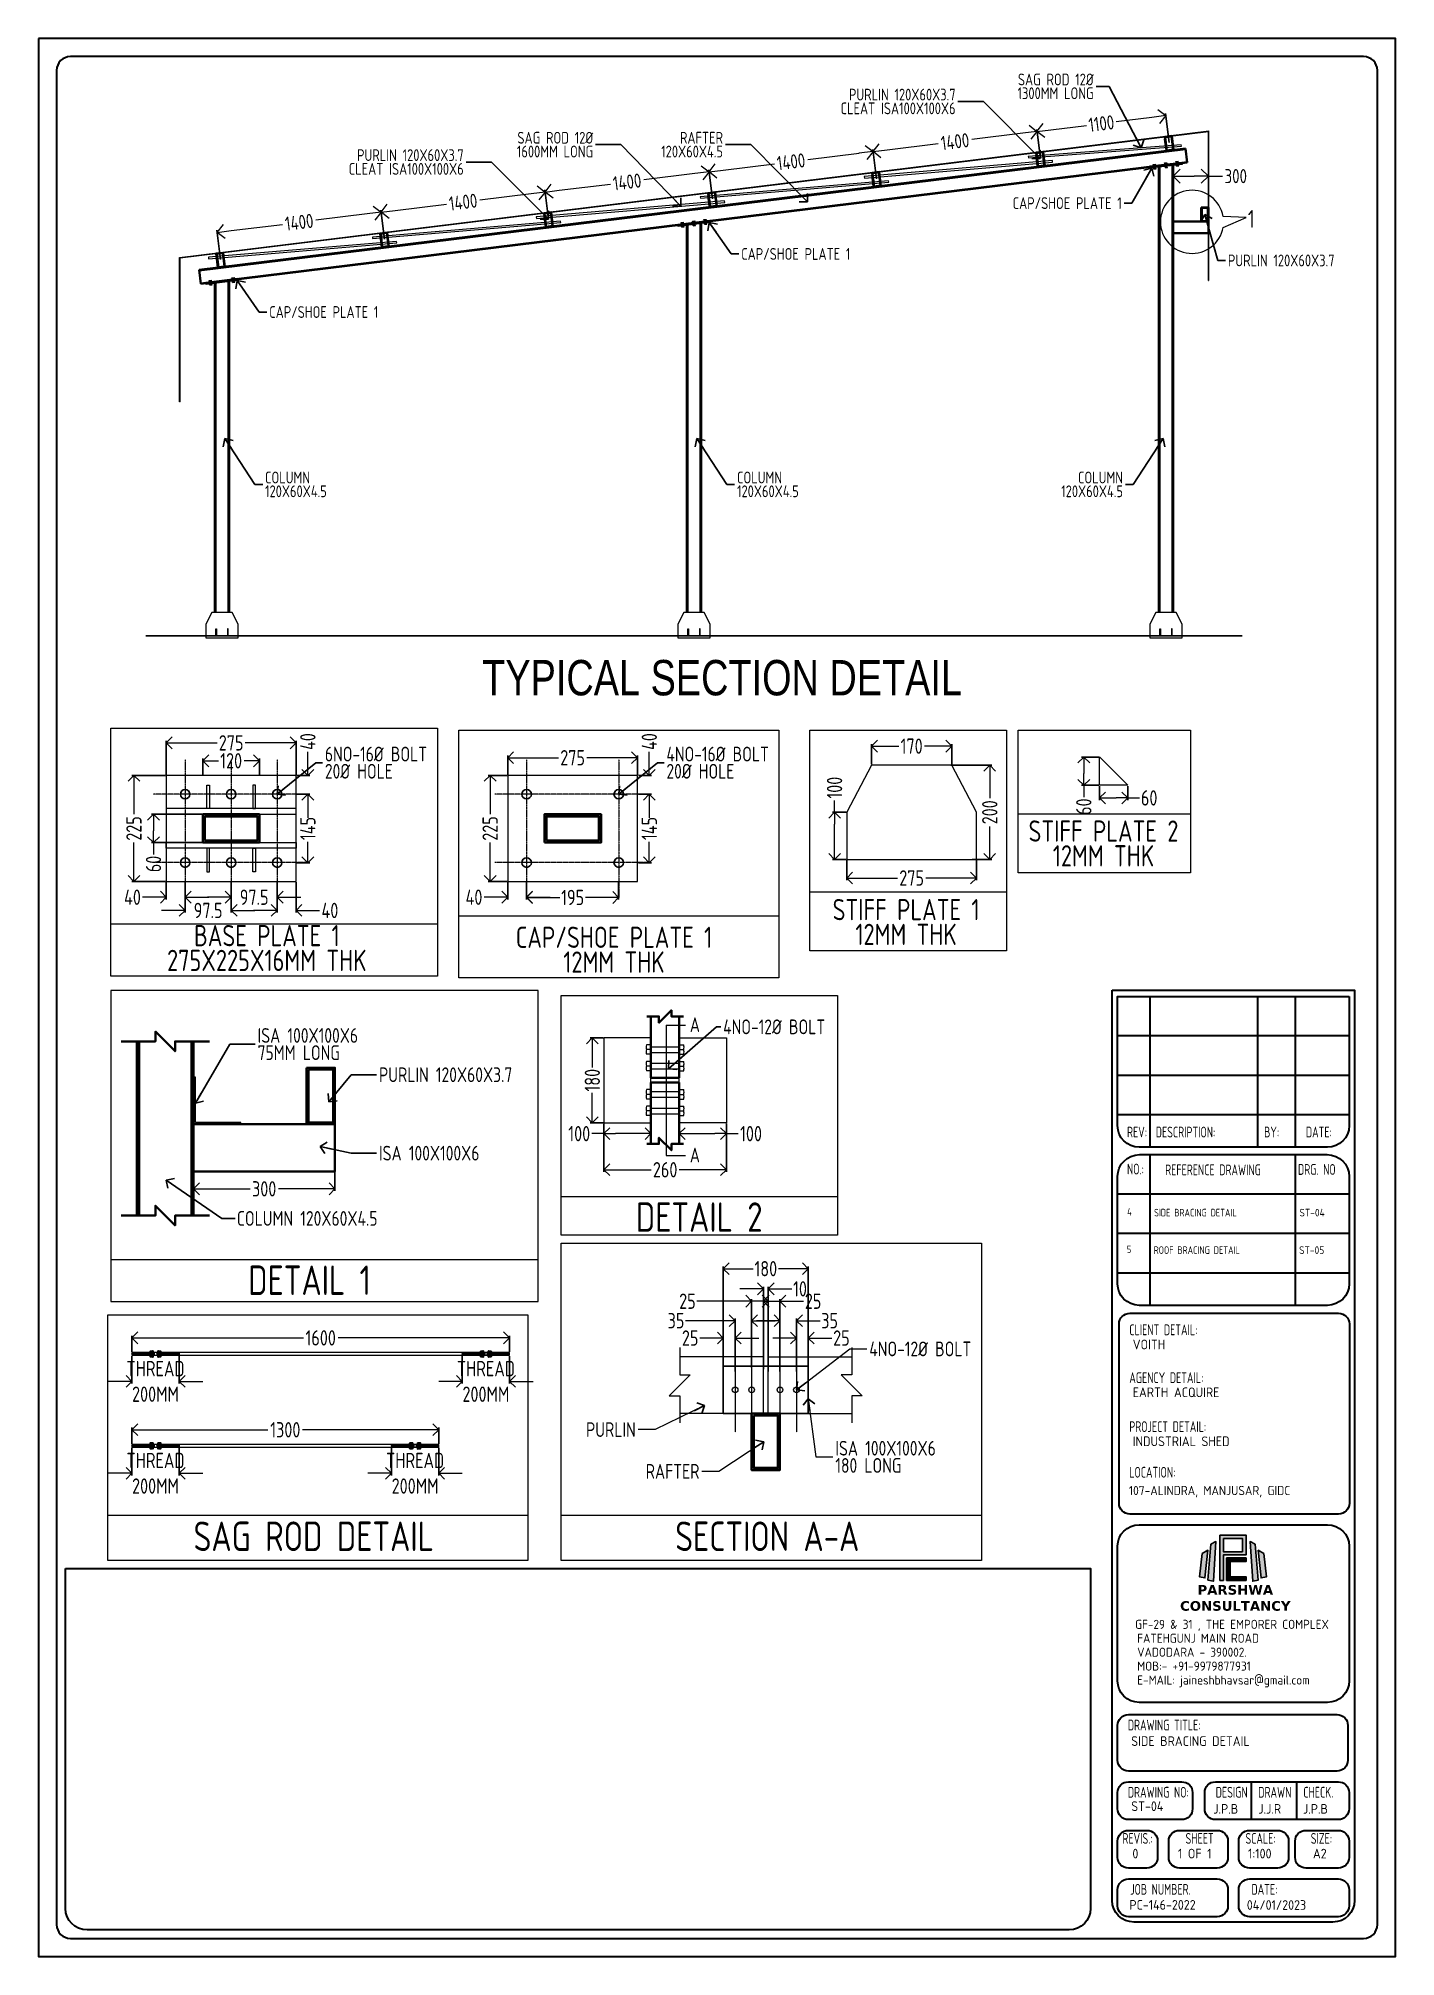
# Model space of a CAD drawing. Header units: millimetres. Extents: x 3470347 to 5996549, y -3470518 to 17149644.
# Drawn here: x 4285629 to 4297132, y 6972192 to 6988459 of the extents above; entities that cross this region are included whole.
import ezdxf

# ---------------------------------------------------------------- set-up
doc = ezdxf.new("R2010")
doc.units = ezdxf.units.MM
doc.header["$MEASUREMENT"] = 0
doc.header["$PDMODE"] = 35
doc.header["$PDSIZE"] = -5
for name, pattern in [('CENTER', [50.8, 31.75, -6.35, 6.35, -6.35]), ('CENTER2', [1.125, 0.75, -0.125, 0.125, -0.125]), ('CENTERX2', [4, 2.5, -0.5, 0.5, -0.5]), ('HIDDEN', [0.375, 0.25, -0.125])]:
    doc.linetypes.add(name, pattern=pattern)
doc.layers.get('0').update_dxf_attribs({"linetype": 'CONTINUOUS', "lineweight": 25})
doc.layers.get('DEFPOINTS').update_dxf_attribs({"linetype": 'CONTINUOUS', "lineweight": 25})
for name, color, linetype in [('BOLT', 1, 'CONTINUOUS'), ('lintel', 2, 'CONTINUOUS'), ('see level', 2, 'CONTINUOUS'), ('SnT-CENTER2', 8, 'CENTER')]:
    doc.layers.add(name, color=color, linetype=linetype)
for name, color, linetype, lineweight in [('channnel', 2, 'CONTINUOUS', 15), ('GB', 2, 'CONTINUOUS', 20), ('L5', 10, 'CONTINUOUS', 40), ('NOTE', 7, 'CONTINUOUS', 25), ('PV_TEXT_ROMANS', 7, 'CONTINUOUS', 0), ('rDIMension', 1, 'CONTINUOUS', 18), ('rPCC DASH', 9, 'HIDDEN', 15), ('rRCC 1', 3, 'CONTINUOUS', 25), ('rRCC 2', 40, 'CONTINUOUS', 15), ('rSHEET', 2, 'CONTINUOUS', 30), ('rTEXT 5', 6, 'CONTINUOUS', 40)]:
    doc.layers.add(name, color=color, linetype=linetype, lineweight=lineweight)
doc.styles.add('DIM', font='geniso.shx', dxfattribs={"width": 0.85})
doc.styles.add('J.P', font='ARIALN.TTF')
doc.styles.get("Standard").update_dxf_attribs({"font": ''})
doc.styles.add('TEXT3', font='geniso.shx')
doc.styles.add('TEXT3 0.75NA', font='geniso.shx', dxfattribs={"width": 0.75})
doc.styles.get('Standard').set_extended_font_data('AR CENA')
doc.dimstyles.new('ST-100', dxfattribs={"dimscale": 100, "dimtxt": 7, "dimasz": 5, "dimexe": 0.18, "dimexo": 0.0625, "dimgap": 0.2, "dimtad": 0, "dimdec": 0, "dimzin": 0, "dimdsep": 46, "dimtxsty": 'DIM', "dimblk": 'OPEN90', "dimcen": 0.09, "dimclrd": 256, "dimclrt": 7, "dimadec": 0, "dimazin": 0, "dimtfac": 1, "dimtdec": 0, "dimtofl": 0, "dimtmove": 0, "dimatfit": 3, "dimldrblk": 'OPEN90', "dimfxl": 1, "dimtolj": 1, "dimtzin": 0, "dimlwd": -1, "dimarcsym": 0})
doc.dimstyles.new('ST-50', dxfattribs={"dimscale": 100, "dimtxt": 2.5, "dimasz": 2, "dimexe": 0.18, "dimexo": 0.0625, "dimgap": 0.2, "dimtad": 0, "dimdec": 0, "dimlfac": 0.5, "dimzin": 0, "dimdsep": 46, "dimtxsty": 'DIM', "dimblk": 'OPEN90', "dimcen": 0.09, "dimclrd": 256, "dimclrt": 7, "dimadec": 0, "dimazin": 0, "dimtfac": 1, "dimtdec": 0, "dimtofl": 0, "dimtmove": 0, "dimatfit": 3, "dimldrblk": 'OPEN90', "dimfxl": 1, "dimtolj": 1, "dimtzin": 0, "dimlwd": -1, "dimarcsym": 0})

msp = doc.modelspace()

# ---------------------------------------------------------------- texts
at = {"layer": 'rRCC 1', "color": 7, "line_spacing_factor": 0.7, "style": 'DIM'}
for s, insert, char_height, attachment_point in [('\\A1;SAG ROD 12%%C\\P1300MM LONG', (4294572.77, 6988052.3), 100, 6), ('\\A1;PURLIN 120X60X3.7\\PCLEAT ISA100X100X6', (4293402.47, 6987923.94), 100, 6), ('\\A1;SAG ROD 12%%C\\P1600MM LONG', (4290331.27, 6987557.99), 100, 6), ('\\A1;RAFTER\\P120X60X4.5', (4291431.26, 6987557.99), 100, 6), ('\\A1;PURLIN 120X60X3.7\\PCLEAT ISA100X100X6', (4289233.96, 6987410.58), 100, 6), ('\\A1;CAP/SHOE PLATE 1', (4294811.12, 6987061.84), 100, 6), ('\\A1;1', (4295879.54, 6986928.57), 150, 4), ('\\A1;CAP/SHOE PLATE 1', (4291585.77, 6986631.06), 100, 4), ('\\A1;PURLIN 120X60X3.7', (4295710.31, 6986576.06), 100, 4), ('\\A1;CAP/SHOE PLATE 1', (4287585.77, 6986138.45), 100, 4), ('\\A1;COLUMN\\P120X60X4.5', (4287550.17, 6984676.75), 100, 4), ('\\A1;COLUMN\\P120X60X4.5', (4291550.17, 6984676.75), 100, 4), ('\\A1;COLUMN\\P120X60X4.5', (4294821.09, 6984676.75), 100, 6), ('\\A1;6NO-16%%C BOLT\\P20%%C HOLE', (4288057.54, 6982316.97), 125, 4), ('\\A1;4NO-16%%C BOLT\\P20%%C HOLE', (4290951.8, 6982316.97), 125, 4), ('\\A1;PURLIN', (4290691.82, 6976661.34), 125, 6), ('\\A1;ISA 100X100X6\\P180 LONG', (4292383.58, 6976430.35), 125, 4), ('\\A1;RAFTER', (4291231.77, 6976306.88), 125, 6)]:
    msp.add_mtext(s, dxfattribs=dict(at, insert=insert, char_height=char_height, attachment_point=attachment_point))
for s, insert, char_height, width, attachment_point in [('\\A1;\\pxqc;STIFF PLATE 2\\P12MM THK', (4293377.66, 6981632.14), 180, 2556.673, 4), ('\\A1;\\pxqc;STIFF PLATE 1\\P12MM THK', (4291704.73, 6980966.03), 180, 2556.673, 4), ('\\A1;\\pxqc;BASE PLATE 1\\P275X225X16MM THK', (4286287.02, 6980745.3), 180, 2556.673, 4), ('\\A1;\\pxqc;CAP/SHOE PLATE 1\\P12MM THK', (4289229.14, 6980731.24), 180, 2556.673, 4), ('\\A1;ISA 100X100X6\\P75MM LONG', (4287487.42, 6979930.82), 125, 1299.3877, 4), ('\\A1;COLUMN 120X60X4.5', (4287311.45, 6978452.01), 125, 1299.3877, 4), ('\\A1;\\pxqc;DETAIL 2', (4292508.17, 6978463.21), 250, 2556.673, 6), ('\\A1;\\pxqc;DETAIL 1', (4289205.42, 6977927.93), 250, 2556.673, 6), ('\\A1;\\pxqc;SAG ROD DETAIL', (4286684.64, 6975756.36), 250, 2556.673, 4), ('\\A1;\\pxqc;SECTION A-A', (4290528.18, 6975756.36), 250, 2556.673, 4)]:
    msp.add_mtext(s, dxfattribs=dict(at, insert=insert, char_height=char_height, width=width, attachment_point=attachment_point))
at = {"layer": 'rRCC 1', "color": 7, "char_height": 125, "attachment_point": 4, "style": 'DIM'}
for s, insert in [('\\A1;A', (4291150.41, 6980094.9)), ('\\A1;4NO-12%%C BOLT', (4291432.89, 6980076.75)), ('\\A1;PURLIN 120X60X3.7', (4288516.11, 6979670.55)), ('\\A1;ISA 100X100X6', (4288516.11, 6979005.53)), ('\\A1;A', (4291150.41, 6978989.27)), ('\\A1;4NO-12%%C BOLT', (4292671.34, 6977345.65))]:
    msp.add_mtext(s, dxfattribs=dict(at, insert=insert))
at = {"layer": 'rRCC 2', "width": 0.8}
msp.add_text('TYPICAL SECTION DETAIL', height=300, dxfattribs=at).set_placement((4289390.88, 6982887.79))
at = {"layer": 'rSHEET', "style": 'TEXT3 0.75NA', "width": 0.75}
for s, height, p in [('REV:', 91.284, (4294855.27, 6979138.73)), ('DESCRIPTION:', 91.2836, (4295098.61, 6979138.73)), ('BY:', 91.284, (4296017.79, 6979138.73)), ('DATE:', 91.284, (4296370.92, 6979138.73)), ('NO.:', 91.284, (4294855.27, 6978825.09)), ('REFERENCE DRAWING', 91.2836, (4295178.5, 6978818.44)), ('DRG. NO', 91.284, (4296304.35, 6978821.79)), ('4', 64.54, (4294856.48, 6978475.58)), ('SIDE BRACING DETAIL', 64.544, (4295084.46, 6978469.03)), ('5', 64.54, (4294853.47, 6978157.73)), ('ROOF BRACING DETAIL', 64.544, (4295081.45, 6978151.19)), ('CLIENT DETAIL:', 91.2836, (4294874.67, 6977461.84)), ('AGENCY DETAIL:', 91.2836, (4294874.67, 6977056.06)), ('PROJECT DETAIL:', 91.2836, (4294874.67, 6976640.74)), ('LOCATION:', 91.284, (4294874.67, 6976254.05)), ('DRAWING TITLE:', 91.2836, (4294861.91, 6974109.87)), ('DRAWING NO:', 91.2836, (4294861.91, 6973540.52)), ('DESIGN', 91.284, (4295606.92, 6973540.52)), ('DRAWN', 91.284, (4295967.66, 6973540.52)), ('CHECK.', 91.284, (4296349.36, 6973540.52)), ('REVIS.:', 91.284, (4294816.18, 6973148.76)), ('SHEET', 91.284, (4295351.35, 6973148.76)), ('SCALE:', 91.284, (4295859.17, 6973148.76)), ('SIZE:', 91.284, (4296412.53, 6973148.76)), ('JOB NUMBER.', 91.2836, (4294882.54, 6972716.83)), ('DATE:', 91.284, (4295909.48, 6972716.83))]:
    msp.add_text(s, height=height, dxfattribs=at).set_placement(p)
at = {"layer": 'rSHEET'}
for s, height, style, p in [('ST-04', 64.544, 'TEXT3 0.75NA', (4296316.79, 6978469.03)), ('ST-05', 64.544, 'TEXT3 0.75NA', (4296313.78, 6978151.19)), ('VOITH', 82.155, 'TEXT3', (4294903.75, 6977342.06)), ('EARTH ACQUIRE ', 82.1552, 'TEXT3', (4294903.75, 6976936.28)), ('INDUSTRIAL SHED', 82.1552, 'TEXT3', (4294903.75, 6976520.96)), ('107-ALINDRA, MANJUSAR, GIDC ', 78.5833, 'TEXT3', (4294871.33, 6976105.53)), ('SIDE BRACING DETAIL', 82.1552, 'TEXT3', (4294890.99, 6973978.83)), ('ST-04', 82.155, 'TEXT3', (4294890.99, 6973426.55)), ('J.P.B', 82.155, 'TEXT3', (4295585.78, 6973403.95)), ('J.J.R', 82.155, 'TEXT3', (4295967.6, 6973403.95)), ('J.P.B', 82.155, 'TEXT3', (4296346.48, 6973403.95)), ('0', 82.16, 'TEXT3', (4294900.93, 6973024.55)), ('1 OF 1', 82.155, 'TEXT3', (4295287.09, 6973024.55)), ('1:100', 82.155, 'TEXT3', (4295881, 6973024.55)), ('A2', 82.155, 'TEXT3', (4296430.96, 6973024.55)), ('PC-146-2022', 82.1552, 'TEXT3', (4294875.58, 6972589.82)), ('04/01/2023', 82.155, 'TEXT3', (4295870.67, 6972588.7))]:
    msp.add_text(s, height=height, dxfattribs=dict(at, style=style)).set_placement(p)
at = {"layer": 'rSHEET', "lineweight": 13, "style": 'TEXT3'}
for s, p in [('GF-29 & 31 , THE EMPORER COMPLEX', (4294924.18, 6974971.38)), ('FATEHGUNJ MAIN ROAD', (4294941.89, 6974853.32)), ('VADODARA - 390002.', (4294941.89, 6974735.27)), ('MOB:- +91-9979877931', (4294941.89, 6974617.21)), ('E-MAIL: jaineshbhavsar@gmail.com', (4294941.89, 6974499.16))]:
    msp.add_text(s, height=76.9117, dxfattribs=at).set_placement(p)

# ---------------------------------------------------------------- blocks, each defined once
blk = doc.blocks.new('_Open90')
at = {"color": 0, "linetype": 'ByBlock', "lineweight": -2}
for p, q in [((-0.5, 0.5), (0, 0)), ((0, 0), (-1, 0)), ((0, 0), (-0.5, -0.5))]:
    blk.add_line(p, q, dxfattribs=at)
blk = doc.blocks.new('*D298')
at = {"layer": 'DEFPOINTS', "color": 0}
for p in [(4286713, 6981309), (4286873, 6981309), (4286713, 6981176)]:
    blk.add_point(p, dxfattribs=at)
at = {"layer": 'rDIMension', "color": 0, "linetype": 'ByBlock', "lineweight": -2}
for p, q in [((4286713, 6981303), (4286713, 6981158)), ((4286873, 6981303), (4286873, 6981158))]:
    blk.add_line(p, q, dxfattribs=at)
at = {"layer": 'rDIMension', "linetype": 'ByBlock'}
for p, q in [((4286613, 6981176), (4286513, 6981176)), ((4286973, 6981176), (4287073, 6981176))]:
    blk.add_line(p, q, dxfattribs=at)
at = {"layer": 'rDIMension', "xscale": 100, "yscale": 100, "zscale": 100}
blk.add_blockref('_Open90', (4286713, 6981176), dxfattribs=at)
at = {"layer": 'rDIMension', "xscale": 100, "yscale": 100, "zscale": 100, "rotation": 180}
blk.add_blockref('_Open90', (4286873, 6981176), dxfattribs=at)
at = {"layer": 'rDIMension', "color": 7, "insert": (4286427, 6981176), "char_height": 130, "attachment_point": 5, "style": 'DIM'}
blk.add_mtext('\\A1;40', dxfattribs=at)
blk = doc.blocks.new('*D299')
at = {"layer": 'DEFPOINTS', "color": 0}
for p in [(4286873, 6981309), (4287263, 6981309), (4287263, 6981064)]:
    blk.add_point(p, dxfattribs=at)
at = {"layer": 'rDIMension', "color": 0, "linetype": 'ByBlock', "lineweight": -2}
for p, q in [((4286873, 6981303), (4286873, 6981046)), ((4287263, 6981303), (4287263, 6981046))]:
    blk.add_line(p, q, dxfattribs=at)
at = {"layer": 'rDIMension', "linetype": 'ByBlock'}
for p, q in [((4286773, 6981064), (4286673, 6981064)), ((4287363, 6981064), (4287463, 6981064))]:
    blk.add_line(p, q, dxfattribs=at)
at = {"layer": 'rDIMension', "xscale": 100, "yscale": 100, "zscale": 100}
blk.add_blockref('_Open90', (4286873, 6981064), dxfattribs=at)
at = {"layer": 'rDIMension', "xscale": 100, "yscale": 100, "zscale": 100, "rotation": 180}
blk.add_blockref('_Open90', (4287263, 6981064), dxfattribs=at)
at = {"layer": 'rDIMension', "color": 7, "insert": (4287068, 6981064), "char_height": 130, "attachment_point": 5, "style": 'DIM'}
blk.add_mtext('\\A1;97.5', dxfattribs=at)
blk = doc.blocks.new('*D300')
at = {"layer": 'DEFPOINTS', "color": 0}
for p in [(4287263, 6981309), (4287653, 6981309), (4287653, 6981176)]:
    blk.add_point(p, dxfattribs=at)
at = {"layer": 'rDIMension', "color": 0, "linetype": 'ByBlock', "lineweight": -2}
for p, q in [((4287263, 6981303), (4287263, 6981158)), ((4287653, 6981303), (4287653, 6981158))]:
    blk.add_line(p, q, dxfattribs=at)
at = {"layer": 'rDIMension', "linetype": 'ByBlock'}
for p, q in [((4287163, 6981176), (4287063, 6981176)), ((4287753, 6981176), (4287853, 6981176))]:
    blk.add_line(p, q, dxfattribs=at)
at = {"layer": 'rDIMension', "xscale": 100, "yscale": 100, "zscale": 100}
blk.add_blockref('_Open90', (4287263, 6981176), dxfattribs=at)
at = {"layer": 'rDIMension', "xscale": 100, "yscale": 100, "zscale": 100, "rotation": 180}
blk.add_blockref('_Open90', (4287653, 6981176), dxfattribs=at)
at = {"layer": 'rDIMension', "color": 7, "insert": (4287458, 6981176), "char_height": 130, "attachment_point": 5, "style": 'DIM'}
blk.add_mtext('\\A1;97.5', dxfattribs=at)
blk = doc.blocks.new('*D301')
at = {"layer": 'DEFPOINTS', "color": 0}
for p in [(4287653, 6981309), (4287813, 6981309), (4287813, 6981064)]:
    blk.add_point(p, dxfattribs=at)
at = {"layer": 'rDIMension', "color": 0, "linetype": 'ByBlock', "lineweight": -2}
for p, q in [((4287653, 6981303), (4287653, 6981046)), ((4287813, 6981303), (4287813, 6981046))]:
    blk.add_line(p, q, dxfattribs=at)
at = {"layer": 'rDIMension', "linetype": 'ByBlock'}
for p, q in [((4287553, 6981064), (4287453, 6981064)), ((4287913, 6981064), (4288013, 6981064))]:
    blk.add_line(p, q, dxfattribs=at)
at = {"layer": 'rDIMension', "xscale": 100, "yscale": 100, "zscale": 100}
blk.add_blockref('_Open90', (4287653, 6981064), dxfattribs=at)
at = {"layer": 'rDIMension', "xscale": 100, "yscale": 100, "zscale": 100, "rotation": 180}
blk.add_blockref('_Open90', (4287813, 6981064), dxfattribs=at)
at = {"layer": 'rDIMension', "color": 7, "insert": (4288100, 6981064), "char_height": 130, "attachment_point": 5, "style": 'DIM'}
blk.add_mtext('\\A1;40', dxfattribs=at)
blk = doc.blocks.new('*D302')
at = {"layer": 'DEFPOINTS', "color": 0}
for p in [(4287813, 6982209), (4287913, 6982209), (4287813, 6982049)]:
    blk.add_point(p, dxfattribs=at)
at = {"layer": 'rDIMension', "linetype": 'ByBlock'}
for p, q in [((4287913, 6982309), (4287913, 6982409)), ((4287913, 6981949), (4287913, 6981849))]:
    blk.add_line(p, q, dxfattribs=at)
at = {"layer": 'rDIMension', "color": 0, "linetype": 'ByBlock', "lineweight": -2}
for p, q in [((4287819, 6982209), (4287931, 6982209)), ((4287819, 6982049), (4287931, 6982049))]:
    blk.add_line(p, q, dxfattribs=at)
at = {"layer": 'rDIMension', "xscale": 100, "yscale": 100, "zscale": 100}
for p, rotation in [((4287913, 6982209), 270), ((4287913, 6982049), 90)]:
    blk.add_blockref('_Open90', p, dxfattribs=dict(at, rotation=rotation))
at = {"layer": 'rDIMension', "color": 7, "insert": (4287913, 6982496), "char_height": 130, "attachment_point": 5, "rotation": 90, "style": 'DIM'}
blk.add_mtext('\\A1;40', dxfattribs=at)
blk = doc.blocks.new('*D303')
at = {"layer": 'DEFPOINTS', "color": 0}
for p in [(4287813, 6982049), (4287813, 6981469), (4287913, 6981469)]:
    blk.add_point(p, dxfattribs=at)
at = {"layer": 'rDIMension', "color": 0, "linetype": 'ByBlock', "lineweight": -2}
for p, q in [((4287819, 6982049), (4287931, 6982049)), ((4287819, 6981469), (4287931, 6981469))]:
    blk.add_line(p, q, dxfattribs=at)
at = {"layer": 'rDIMension', "linetype": 'ByBlock'}
for p, q in [((4287913, 6981949), (4287913, 6981873)), ((4287913, 6981569), (4287913, 6981645))]:
    blk.add_line(p, q, dxfattribs=at)
at = {"layer": 'rDIMension', "xscale": 100, "yscale": 100, "zscale": 100}
for p, rotation in [((4287913, 6982049), 90), ((4287913, 6981469), 270)]:
    blk.add_blockref('_Open90', p, dxfattribs=dict(at, rotation=rotation))
at = {"layer": 'rDIMension', "color": 7, "insert": (4287913, 6981759), "char_height": 130, "attachment_point": 5, "rotation": 90, "style": 'DIM'}
blk.add_mtext('\\A1;145', dxfattribs=at)
blk = doc.blocks.new('*D304')
at = {"layer": 'DEFPOINTS', "color": 0}
for p in [(4286713, 6982209), (4286439, 6981309), (4286713, 6981309)]:
    blk.add_point(p, dxfattribs=at)
at = {"layer": 'rDIMension', "color": 0, "linetype": 'ByBlock', "lineweight": -2}
for p, q in [((4286707, 6982209), (4286421, 6982209)), ((4286707, 6981309), (4286421, 6981309))]:
    blk.add_line(p, q, dxfattribs=at)
at = {"layer": 'rDIMension', "linetype": 'ByBlock'}
for p, q in [((4286439, 6982109), (4286439, 6981879)), ((4286439, 6981409), (4286439, 6981640))]:
    blk.add_line(p, q, dxfattribs=at)
at = {"layer": 'rDIMension', "xscale": 100, "yscale": 100, "zscale": 100}
for p, rotation in [((4286439, 6982209), 90), ((4286439, 6981309), 270)]:
    blk.add_blockref('_Open90', p, dxfattribs=dict(at, rotation=rotation))
at = {"layer": 'rDIMension', "color": 7, "insert": (4286439, 6981759), "char_height": 130, "attachment_point": 5, "rotation": 90, "style": 'DIM'}
blk.add_mtext('\\A1;225', dxfattribs=at)
blk = doc.blocks.new('*D305')
at = {"layer": 'DEFPOINTS', "color": 0}
for p in [(4287813, 6982485), (4286713, 6982209), (4287813, 6982209)]:
    blk.add_point(p, dxfattribs=at)
at = {"layer": 'rDIMension', "color": 0, "linetype": 'ByBlock', "lineweight": -2}
for p, q in [((4286713, 6982215), (4286713, 6982503)), ((4287813, 6982215), (4287813, 6982503))]:
    blk.add_line(p, q, dxfattribs=at)
at = {"layer": 'rDIMension', "linetype": 'ByBlock'}
for p, q in [((4286813, 6982485), (4287144, 6982485)), ((4287713, 6982485), (4287383, 6982485))]:
    blk.add_line(p, q, dxfattribs=at)
at = {"layer": 'rDIMension', "xscale": 100, "yscale": 100, "zscale": 100, "rotation": 180}
blk.add_blockref('_Open90', (4286713, 6982485), dxfattribs=at)
at = {"layer": 'rDIMension', "xscale": 100, "yscale": 100, "zscale": 100}
blk.add_blockref('_Open90', (4287813, 6982485), dxfattribs=at)
at = {"layer": 'rDIMension', "color": 7, "insert": (4287263, 6982485), "char_height": 130, "attachment_point": 5, "style": 'DIM'}
blk.add_mtext('\\A1;275', dxfattribs=at)
blk = doc.blocks.new('*D306')
at = {"layer": 'DEFPOINTS', "color": 0}
for p in [(4287503, 6982333), (4287023, 6982209), (4287503, 6982209)]:
    blk.add_point(p, dxfattribs=at)
at = {"layer": 'rDIMension', "color": 0, "linetype": 'ByBlock', "lineweight": -2}
for p, q in [((4287023, 6982215), (4287023, 6982351)), ((4287503, 6982215), (4287503, 6982351))]:
    blk.add_line(p, q, dxfattribs=at)
at = {"layer": 'rDIMension', "linetype": 'ByBlock'}
for p, q in [((4287123, 6982333), (4287155, 6982333)), ((4287403, 6982333), (4287372, 6982333))]:
    blk.add_line(p, q, dxfattribs=at)
at = {"layer": 'rDIMension', "xscale": 100, "yscale": 100, "zscale": 100, "rotation": 180}
blk.add_blockref('_Open90', (4287023, 6982333), dxfattribs=at)
at = {"layer": 'rDIMension', "xscale": 100, "yscale": 100, "zscale": 100}
blk.add_blockref('_Open90', (4287503, 6982333), dxfattribs=at)
at = {"layer": 'rDIMension', "color": 7, "insert": (4287263, 6982333), "char_height": 130, "attachment_point": 5, "style": 'DIM'}
blk.add_mtext('\\A1;120', dxfattribs=at)
blk = doc.blocks.new('*D307')
at = {"layer": 'DEFPOINTS', "color": 0}
for p in [(4287023, 6981879), (4286605, 6981639), (4287023, 6981639)]:
    blk.add_point(p, dxfattribs=at)
at = {"layer": 'rDIMension', "color": 0, "linetype": 'ByBlock', "lineweight": -2}
for p, q in [((4287017, 6981879), (4286587, 6981879)), ((4287017, 6981639), (4286587, 6981639))]:
    blk.add_line(p, q, dxfattribs=at)
at = {"layer": 'rDIMension', "linetype": 'ByBlock'}
for p, q in [((4286605, 6981779), (4286605, 6981739)), ((4286605, 6981639), (4286605, 6981539))]:
    blk.add_line(p, q, dxfattribs=at)
at = {"layer": 'rDIMension', "xscale": 100, "yscale": 100, "zscale": 100}
for p, rotation in [((4286605, 6981879), 90), ((4286605, 6981639), 270)]:
    blk.add_blockref('_Open90', p, dxfattribs=dict(at, rotation=rotation))
at = {"layer": 'rDIMension', "color": 7, "insert": (4286605, 6981458), "char_height": 130, "attachment_point": 5, "rotation": 90, "style": 'DIM'}
blk.add_mtext('\\A1;60', dxfattribs=at)
blk = doc.blocks.new('*D308')
at = {"layer": 'DEFPOINTS', "color": 0}
for p in [(4289607, 6981309), (4289767, 6981309), (4289607, 6981176)]:
    blk.add_point(p, dxfattribs=at)
at = {"layer": 'rDIMension', "color": 0, "linetype": 'ByBlock', "lineweight": -2}
for p, q in [((4289607, 6981303), (4289607, 6981158)), ((4289767, 6981303), (4289767, 6981158))]:
    blk.add_line(p, q, dxfattribs=at)
at = {"layer": 'rDIMension', "linetype": 'ByBlock'}
for p, q in [((4289507, 6981176), (4289407, 6981176)), ((4289867, 6981176), (4289967, 6981176))]:
    blk.add_line(p, q, dxfattribs=at)
at = {"layer": 'rDIMension', "xscale": 100, "yscale": 100, "zscale": 100}
blk.add_blockref('_Open90', (4289607, 6981176), dxfattribs=at)
at = {"layer": 'rDIMension', "xscale": 100, "yscale": 100, "zscale": 100, "rotation": 180}
blk.add_blockref('_Open90', (4289767, 6981176), dxfattribs=at)
at = {"layer": 'rDIMension', "color": 7, "insert": (4289321, 6981176), "char_height": 130, "attachment_point": 5, "style": 'DIM'}
blk.add_mtext('\\A1;40', dxfattribs=at)
blk = doc.blocks.new('*D309')
at = {"layer": 'DEFPOINTS', "color": 0}
for p in [(4290707, 6982209), (4290807, 6982209), (4290707, 6982049)]:
    blk.add_point(p, dxfattribs=at)
at = {"layer": 'rDIMension', "linetype": 'ByBlock'}
for p, q in [((4290807, 6982309), (4290807, 6982409)), ((4290807, 6981949), (4290807, 6981849))]:
    blk.add_line(p, q, dxfattribs=at)
at = {"layer": 'rDIMension', "color": 0, "linetype": 'ByBlock', "lineweight": -2}
for p, q in [((4290714, 6982209), (4290825, 6982209)), ((4290714, 6982049), (4290825, 6982049))]:
    blk.add_line(p, q, dxfattribs=at)
at = {"layer": 'rDIMension', "xscale": 100, "yscale": 100, "zscale": 100}
for p, rotation in [((4290807, 6982209), 270), ((4290807, 6982049), 90)]:
    blk.add_blockref('_Open90', p, dxfattribs=dict(at, rotation=rotation))
at = {"layer": 'rDIMension', "color": 7, "insert": (4290807, 6982496), "char_height": 130, "attachment_point": 5, "rotation": 90, "style": 'DIM'}
blk.add_mtext('\\A1;40', dxfattribs=at)
blk = doc.blocks.new('*D310')
at = {"layer": 'DEFPOINTS', "color": 0}
for p in [(4290707, 6982049), (4290707, 6981469), (4290807, 6981469)]:
    blk.add_point(p, dxfattribs=at)
at = {"layer": 'rDIMension', "color": 0, "linetype": 'ByBlock', "lineweight": -2}
for p, q in [((4290714, 6982049), (4290825, 6982049)), ((4290714, 6981469), (4290825, 6981469))]:
    blk.add_line(p, q, dxfattribs=at)
at = {"layer": 'rDIMension', "linetype": 'ByBlock'}
for p, q in [((4290807, 6981949), (4290807, 6981873)), ((4290807, 6981569), (4290807, 6981645))]:
    blk.add_line(p, q, dxfattribs=at)
at = {"layer": 'rDIMension', "xscale": 100, "yscale": 100, "zscale": 100}
for p, rotation in [((4290807, 6982049), 90), ((4290807, 6981469), 270)]:
    blk.add_blockref('_Open90', p, dxfattribs=dict(at, rotation=rotation))
at = {"layer": 'rDIMension', "color": 7, "insert": (4290807, 6981759), "char_height": 130, "attachment_point": 5, "rotation": 90, "style": 'DIM'}
blk.add_mtext('\\A1;145', dxfattribs=at)
blk = doc.blocks.new('*D311')
at = {"layer": 'DEFPOINTS', "color": 0}
for p in [(4289607, 6982209), (4289458, 6981309), (4289607, 6981309)]:
    blk.add_point(p, dxfattribs=at)
at = {"layer": 'rDIMension', "color": 0, "linetype": 'ByBlock', "lineweight": -2}
for p, q in [((4289601, 6982209), (4289440, 6982209)), ((4289601, 6981309), (4289440, 6981309))]:
    blk.add_line(p, q, dxfattribs=at)
at = {"layer": 'rDIMension', "linetype": 'ByBlock'}
for p, q in [((4289458, 6982109), (4289458, 6981879)), ((4289458, 6981409), (4289458, 6981640))]:
    blk.add_line(p, q, dxfattribs=at)
at = {"layer": 'rDIMension', "xscale": 100, "yscale": 100, "zscale": 100}
for p, rotation in [((4289458, 6982209), 90), ((4289458, 6981309), 270)]:
    blk.add_blockref('_Open90', p, dxfattribs=dict(at, rotation=rotation))
at = {"layer": 'rDIMension', "color": 7, "insert": (4289458, 6981759), "char_height": 130, "attachment_point": 5, "rotation": 90, "style": 'DIM'}
blk.add_mtext('\\A1;225', dxfattribs=at)
blk = doc.blocks.new('*D312')
at = {"layer": 'DEFPOINTS', "color": 0}
for p in [(4290707, 6982359), (4289607, 6982209), (4290707, 6982209)]:
    blk.add_point(p, dxfattribs=at)
at = {"layer": 'rDIMension', "color": 0, "linetype": 'ByBlock', "lineweight": -2}
for p, q in [((4289607, 6982215), (4289607, 6982377)), ((4290707, 6982215), (4290707, 6982377))]:
    blk.add_line(p, q, dxfattribs=at)
at = {"layer": 'rDIMension', "linetype": 'ByBlock'}
for p, q in [((4289707, 6982359), (4290038, 6982359)), ((4290607, 6982359), (4290277, 6982359))]:
    blk.add_line(p, q, dxfattribs=at)
at = {"layer": 'rDIMension', "xscale": 100, "yscale": 100, "zscale": 100, "rotation": 180}
blk.add_blockref('_Open90', (4289607, 6982359), dxfattribs=at)
at = {"layer": 'rDIMension', "xscale": 100, "yscale": 100, "zscale": 100}
blk.add_blockref('_Open90', (4290707, 6982359), dxfattribs=at)
at = {"layer": 'rDIMension', "color": 7, "insert": (4290157, 6982359), "char_height": 130, "attachment_point": 5, "style": 'DIM'}
blk.add_mtext('\\A1;275', dxfattribs=at)
blk = doc.blocks.new('*D313')
at = {"layer": 'DEFPOINTS', "color": 0}
for p in [(4289767, 6981309), (4290547, 6981309), (4290547, 6981174)]:
    blk.add_point(p, dxfattribs=at)
at = {"layer": 'rDIMension', "color": 0, "linetype": 'ByBlock', "lineweight": -2}
for p, q in [((4289767, 6981303), (4289767, 6981156)), ((4290547, 6981303), (4290547, 6981156))]:
    blk.add_line(p, q, dxfattribs=at)
at = {"layer": 'rDIMension', "linetype": 'ByBlock'}
for p, q in [((4289867, 6981174), (4290049, 6981174)), ((4290447, 6981174), (4290266, 6981174))]:
    blk.add_line(p, q, dxfattribs=at)
at = {"layer": 'rDIMension', "xscale": 100, "yscale": 100, "zscale": 100, "rotation": 180}
blk.add_blockref('_Open90', (4289767, 6981174), dxfattribs=at)
at = {"layer": 'rDIMension', "xscale": 100, "yscale": 100, "zscale": 100}
blk.add_blockref('_Open90', (4290547, 6981174), dxfattribs=at)
at = {"layer": 'rDIMension', "color": 7, "insert": (4290157, 6981174), "char_height": 130, "attachment_point": 5, "style": 'DIM'}
blk.add_mtext('\\A1;195', dxfattribs=at)
blk = doc.blocks.new('A$C4A123B772', base_point=(140.132, 130.52))
at = {"layer": 'BOLT'}
for p, q in [((140.019, 130.424), (140.019, 130.612)), ((140.019, 130.595), (140.019, 130.442)), ((140.019, 130.441), (140.019, 130.594)), ((140.1, 130.621), (140.028, 130.621)), ((140.109, 130.625), (140.109, 130.416)), ((140.109, 130.595), (140.109, 130.442)), ((140.123, 130.634), (140.118, 130.634)), ((140.132, 130.416), (140.132, 130.625)), ((140.019, 130.583), (140.019, 130.583)), ((140.019, 130.578), (140.02, 130.581)), ((140.019, 130.574), (140.021, 130.58)), ((140.019, 130.569), (140.021, 130.579)), ((140.019, 130.467), (140.021, 130.457)), ((140.019, 130.462), (140.021, 130.456)), ((140.019, 130.458), (140.02, 130.455)), ((140.019, 130.453), (140.019, 130.453)), ((140.021, 130.573), (140.022, 130.578)), ((140.021, 130.463), (140.022, 130.458)), ((140.023, 130.574), (140.023, 130.577)), ((140.023, 130.462), (140.023, 130.459)), ((140.024, 130.575), (140.025, 130.576)), ((140.024, 130.461), (140.025, 130.459)), ((140.025, 130.575), (140.026, 130.576)), ((140.025, 130.46), (140.026, 130.46)), ((140.027, 130.576), (140.027, 130.576)), ((140.027, 130.46), (140.027, 130.46)), ((140.028, 130.576), (140.1, 130.576)), ((140.028, 130.46), (140.1, 130.46)), ((140.1, 130.415), (140.028, 130.415)), ((140.102, 130.576), (140.102, 130.576)), ((140.102, 130.46), (140.102, 130.46)), ((140.103, 130.575), (140.103, 130.576)), ((140.103, 130.46), (140.103, 130.46)), ((140.104, 130.575), (140.104, 130.576)), ((140.104, 130.461), (140.104, 130.459)), ((140.106, 130.574), (140.105, 130.577)), ((140.106, 130.462), (140.105, 130.459)), ((140.107, 130.573), (140.106, 130.578)), ((140.107, 130.463), (140.106, 130.458)), ((140.109, 130.569), (140.107, 130.579)), ((140.109, 130.467), (140.107, 130.457)), ((140.109, 130.574), (140.108, 130.58)), ((140.109, 130.462), (140.108, 130.456)), ((140.109, 130.583), (140.109, 130.583)), ((140.109, 130.578), (140.109, 130.581)), ((140.109, 130.458), (140.109, 130.455)), ((140.109, 130.453), (140.109, 130.453)), ((140.118, 130.407), (140.123, 130.407))]:
    blk.add_line(p, q, dxfattribs=at)
for centre, start, end in [((140.028, 130.612), 90, 180), ((140.1, 130.612), 0, 90), ((140.118, 130.625), 90, 180), ((140.123, 130.625), 360, 90), ((140.028, 130.585), 180, 270), ((140.028, 130.585), 180, 270), ((140.028, 130.567), 90, 180), ((140.028, 130.567), 90, 180), ((140.028, 130.469), 180, 270), ((140.028, 130.469), 180, 270), ((140.028, 130.451), 90, 180), ((140.028, 130.451), 90, 180), ((140.028, 130.424), 180, 270), ((140.1, 130.585), 270, 360), ((140.1, 130.567), 0, 90), ((140.1, 130.469), 270, 360), ((140.1, 130.451), 0, 90), ((140.1, 130.424), 270, 360), ((140.118, 130.416), 180, 270), ((140.123, 130.416), 270, 360)]:
    blk.add_arc(centre, 0.00905, start, end, dxfattribs=at)
blk = doc.blocks.new('*D314')
at = {"layer": 'DEFPOINTS', "color": 0}
for p in [(4289622, 6977439), (4286422, 6977315), (4289622, 6977315)]:
    blk.add_point(p, dxfattribs=at)
at = {"layer": 'rDIMension', "color": 0, "linetype": 'ByBlock', "lineweight": -2}
for p, q in [((4286422, 6977321), (4286422, 6977457)), ((4289622, 6977321), (4289622, 6977457))]:
    blk.add_line(p, q, dxfattribs=at)
at = {"layer": 'rDIMension', "linetype": 'ByBlock'}
for p, q in [((4286522, 6977439), (4287875, 6977439)), ((4289522, 6977439), (4288169, 6977439))]:
    blk.add_line(p, q, dxfattribs=at)
at = {"layer": 'rDIMension', "xscale": 100, "yscale": 100, "zscale": 100, "rotation": 180}
blk.add_blockref('_Open90', (4286422, 6977439), dxfattribs=at)
at = {"layer": 'rDIMension', "xscale": 100, "yscale": 100, "zscale": 100}
blk.add_blockref('_Open90', (4289622, 6977439), dxfattribs=at)
at = {"layer": 'rDIMension', "color": 7, "insert": (4288022, 6977439), "char_height": 130, "attachment_point": 5, "style": 'DIM'}
blk.add_mtext('\\A1;1600', dxfattribs=at)
blk = doc.blocks.new('*D315')
at = {"layer": 'DEFPOINTS', "color": 0}
for p in [(4286422, 6977291), (4286822, 6977291), (4286822, 6977070)]:
    blk.add_point(p, dxfattribs=at)
at = {"layer": 'rDIMension', "color": 0, "linetype": 'ByBlock', "lineweight": -2}
for p, q in [((4286422, 6977285), (4286422, 6977052)), ((4286822, 6977285), (4286822, 6977052))]:
    blk.add_line(p, q, dxfattribs=at)
at = {"layer": 'rDIMension', "linetype": 'ByBlock'}
for p, q in [((4286322, 6977070), (4286222, 6977070)), ((4286922, 6977070), (4287022, 6977070))]:
    blk.add_line(p, q, dxfattribs=at)
at = {"layer": 'rDIMension', "xscale": 100, "yscale": 100, "zscale": 100}
blk.add_blockref('_Open90', (4286422, 6977070), dxfattribs=at)
at = {"layer": 'rDIMension', "xscale": 100, "yscale": 100, "zscale": 100, "rotation": 180}
blk.add_blockref('_Open90', (4286822, 6977070), dxfattribs=at)
at = {"layer": 'rDIMension', "color": 7, "insert": (4286622, 6977070), "char_height": 130, "attachment_point": 5, "style": 'DIM'}
blk.add_mtext('\\A1;THREAD \\P200MM', dxfattribs=at)
blk = doc.blocks.new('*D316')
at = {"layer": 'DEFPOINTS', "color": 0}
for p in [(4289222, 6977291), (4289622, 6977291), (4289622, 6977070)]:
    blk.add_point(p, dxfattribs=at)
at = {"layer": 'rDIMension', "color": 0, "linetype": 'ByBlock', "lineweight": -2}
for p, q in [((4289222, 6977285), (4289222, 6977052)), ((4289622, 6977285), (4289622, 6977052))]:
    blk.add_line(p, q, dxfattribs=at)
at = {"layer": 'rDIMension', "linetype": 'ByBlock'}
for p, q in [((4289122, 6977070), (4289022, 6977070)), ((4289722, 6977070), (4289822, 6977070))]:
    blk.add_line(p, q, dxfattribs=at)
at = {"layer": 'rDIMension', "xscale": 100, "yscale": 100, "zscale": 100}
blk.add_blockref('_Open90', (4289222, 6977070), dxfattribs=at)
at = {"layer": 'rDIMension', "xscale": 100, "yscale": 100, "zscale": 100, "rotation": 180}
blk.add_blockref('_Open90', (4289622, 6977070), dxfattribs=at)
at = {"layer": 'rDIMension', "color": 7, "insert": (4289422, 6977070), "char_height": 130, "attachment_point": 5, "style": 'DIM'}
blk.add_mtext('\\A1;THREAD \\P200MM', dxfattribs=at)
blk = doc.blocks.new('*D317')
at = {"layer": 'DEFPOINTS', "color": 0}
for p in [(4289022, 6976660), (4286422, 6976536), (4289022, 6976536)]:
    blk.add_point(p, dxfattribs=at)
at = {"layer": 'rDIMension', "color": 0, "linetype": 'ByBlock', "lineweight": -2}
for p, q in [((4286422, 6976542), (4286422, 6976678)), ((4289022, 6976542), (4289022, 6976678))]:
    blk.add_line(p, q, dxfattribs=at)
at = {"layer": 'rDIMension', "linetype": 'ByBlock'}
for p, q in [((4286522, 6976660), (4287575, 6976660)), ((4288922, 6976660), (4287869, 6976660))]:
    blk.add_line(p, q, dxfattribs=at)
at = {"layer": 'rDIMension', "xscale": 100, "yscale": 100, "zscale": 100, "rotation": 180}
blk.add_blockref('_Open90', (4286422, 6976660), dxfattribs=at)
at = {"layer": 'rDIMension', "xscale": 100, "yscale": 100, "zscale": 100}
blk.add_blockref('_Open90', (4289022, 6976660), dxfattribs=at)
at = {"layer": 'rDIMension', "color": 7, "insert": (4287722, 6976660), "char_height": 130, "attachment_point": 5, "style": 'DIM'}
blk.add_mtext('\\A1;1300', dxfattribs=at)
blk = doc.blocks.new('*D318')
at = {"layer": 'DEFPOINTS', "color": 0}
for p in [(4286422, 6976512), (4286822, 6976512), (4286822, 6976291)]:
    blk.add_point(p, dxfattribs=at)
at = {"layer": 'rDIMension', "color": 0, "linetype": 'ByBlock', "lineweight": -2}
for p, q in [((4286422, 6976506), (4286422, 6976273)), ((4286822, 6976506), (4286822, 6976273))]:
    blk.add_line(p, q, dxfattribs=at)
at = {"layer": 'rDIMension', "linetype": 'ByBlock'}
for p, q in [((4286322, 6976291), (4286222, 6976291)), ((4286922, 6976291), (4287022, 6976291))]:
    blk.add_line(p, q, dxfattribs=at)
at = {"layer": 'rDIMension', "xscale": 100, "yscale": 100, "zscale": 100}
blk.add_blockref('_Open90', (4286422, 6976291), dxfattribs=at)
at = {"layer": 'rDIMension', "xscale": 100, "yscale": 100, "zscale": 100, "rotation": 180}
blk.add_blockref('_Open90', (4286822, 6976291), dxfattribs=at)
at = {"layer": 'rDIMension', "color": 7, "insert": (4286622, 6976291), "char_height": 130, "attachment_point": 5, "style": 'DIM'}
blk.add_mtext('\\A1;THREAD \\P200MM', dxfattribs=at)
blk = doc.blocks.new('*D319')
at = {"layer": 'DEFPOINTS', "color": 0}
for p in [(4288622, 6976512), (4289022, 6976512), (4289022, 6976291)]:
    blk.add_point(p, dxfattribs=at)
at = {"layer": 'rDIMension', "color": 0, "linetype": 'ByBlock', "lineweight": -2}
for p, q in [((4288622, 6976506), (4288622, 6976273)), ((4289022, 6976506), (4289022, 6976273))]:
    blk.add_line(p, q, dxfattribs=at)
at = {"layer": 'rDIMension', "linetype": 'ByBlock'}
for p, q in [((4288522, 6976291), (4288422, 6976291)), ((4289122, 6976291), (4289222, 6976291))]:
    blk.add_line(p, q, dxfattribs=at)
at = {"layer": 'rDIMension', "xscale": 100, "yscale": 100, "zscale": 100}
blk.add_blockref('_Open90', (4288622, 6976291), dxfattribs=at)
at = {"layer": 'rDIMension', "xscale": 100, "yscale": 100, "zscale": 100, "rotation": 180}
blk.add_blockref('_Open90', (4289022, 6976291), dxfattribs=at)
at = {"layer": 'rDIMension', "color": 7, "insert": (4288822, 6976291), "char_height": 130, "attachment_point": 5, "style": 'DIM'}
blk.add_mtext('\\A1;THREAD \\P200MM', dxfattribs=at)
blk = doc.blocks.new('*D320')
at = {"layer": 'DEFPOINTS', "color": 0}
for p in [(4286944, 6978850), (4288143, 6978850), (4288143, 6978703)]:
    blk.add_point(p, dxfattribs=at)
at = {"layer": 'rDIMension', "color": 0, "linetype": 'ByBlock', "lineweight": -2}
for p, q in [((4286944, 6978844), (4286944, 6978685)), ((4288143, 6978844), (4288143, 6978685))]:
    blk.add_line(p, q, dxfattribs=at)
at = {"layer": 'rDIMension', "linetype": 'ByBlock'}
for p, q in [((4287044, 6978703), (4287424, 6978703)), ((4288043, 6978703), (4287663, 6978703))]:
    blk.add_line(p, q, dxfattribs=at)
at = {"layer": 'rDIMension', "xscale": 100, "yscale": 100, "zscale": 100, "rotation": 180}
blk.add_blockref('_Open90', (4286944, 6978703), dxfattribs=at)
at = {"layer": 'rDIMension', "xscale": 100, "yscale": 100, "zscale": 100}
blk.add_blockref('_Open90', (4288143, 6978703), dxfattribs=at)
at = {"layer": 'rDIMension', "color": 7, "insert": (4287543, 6978703), "char_height": 130, "attachment_point": 5, "style": 'DIM'}
blk.add_mtext('\\A1;300', dxfattribs=at)
blk = doc.blocks.new('*D321')
at = {"layer": 'DEFPOINTS', "color": 0}
for p in [(4288534, 6986985), (4288563, 6986750), (4287174, 6986579)]:
    blk.add_point(p, dxfattribs=at)
at = {"layer": 'rDIMension', "linetype": 'ByBlock', "lineweight": 0}
for p, q in [((4288415, 6986970), (4287981, 6986917)), ((4287264, 6986829), (4287698, 6986882))]:
    blk.add_line(p, q, dxfattribs=at)
at = {"layer": 'rDIMension', "color": 0, "linetype": 'ByBlock', "lineweight": -2}
for p, q in [((4288563, 6986756), (4288532, 6987003)), ((4287173, 6986585), (4287143, 6986832))]:
    blk.add_line(p, q, dxfattribs=at)
at = {"layer": 'rDIMension', "lineweight": 0, "xscale": 120, "yscale": 120, "zscale": 120}
for p, rotation in [((4288534, 6986985), 7.020779143016797), ((4287145, 6986814), 187.0207791430168)]:
    blk.add_blockref('_Open90', p, dxfattribs=dict(at, rotation=rotation))
at = {"layer": 'rDIMension', "color": 7, "insert": (4287840, 6986900), "char_height": 120, "attachment_point": 5, "rotation": 7.0208, "style": 'DIM'}
blk.add_mtext('\\A1;1400', dxfattribs=at)
blk = doc.blocks.new('*D322')
at = {"layer": 'DEFPOINTS', "color": 0}
for p in [(4288534, 6986985), (4288563, 6986750), (4287174, 6986579)]:
    blk.add_point(p, dxfattribs=at)
at = {"layer": 'rDIMension', "linetype": 'ByBlock', "lineweight": 0}
for p, q in [((4288415, 6986970), (4287981, 6986917)), ((4287264, 6986829), (4287698, 6986882))]:
    blk.add_line(p, q, dxfattribs=at)
at = {"layer": 'rDIMension', "color": 0, "linetype": 'ByBlock', "lineweight": -2}
for p, q in [((4288563, 6986756), (4288532, 6987003)), ((4287173, 6986585), (4287143, 6986832))]:
    blk.add_line(p, q, dxfattribs=at)
at = {"layer": 'rDIMension', "lineweight": 0, "xscale": 120, "yscale": 120, "zscale": 120}
for p, rotation in [((4288534, 6986985), 7.020779143016797), ((4287145, 6986814), 187.0207791430168)]:
    blk.add_blockref('_Open90', p, dxfattribs=dict(at, rotation=rotation))
at = {"layer": 'rDIMension', "color": 7, "insert": (4287840, 6986900), "char_height": 120, "attachment_point": 5, "rotation": 7.0208, "style": 'DIM'}
blk.add_mtext('\\A1;1400', dxfattribs=at)
blk = doc.blocks.new('*D323')
at = {"layer": 'DEFPOINTS', "color": 0}
for p in [(4288534, 6986985), (4288563, 6986750), (4287174, 6986579)]:
    blk.add_point(p, dxfattribs=at)
at = {"layer": 'rDIMension', "linetype": 'ByBlock', "lineweight": 0}
for p, q in [((4288415, 6986970), (4287981, 6986917)), ((4287264, 6986829), (4287698, 6986882))]:
    blk.add_line(p, q, dxfattribs=at)
at = {"layer": 'rDIMension', "color": 0, "linetype": 'ByBlock', "lineweight": -2}
for p, q in [((4288563, 6986756), (4288532, 6987003)), ((4287173, 6986585), (4287143, 6986832))]:
    blk.add_line(p, q, dxfattribs=at)
at = {"layer": 'rDIMension', "lineweight": 0, "xscale": 120, "yscale": 120, "zscale": 120}
for p, rotation in [((4288534, 6986985), 7.020779143016797), ((4287145, 6986814), 187.0207791430168)]:
    blk.add_blockref('_Open90', p, dxfattribs=dict(at, rotation=rotation))
at = {"layer": 'rDIMension', "color": 7, "insert": (4287840, 6986900), "char_height": 120, "attachment_point": 5, "rotation": 7.0208, "style": 'DIM'}
blk.add_mtext('\\A1;1400', dxfattribs=at)
blk = doc.blocks.new('*D324')
at = {"layer": 'DEFPOINTS', "color": 0}
for p in [(4288534, 6986985), (4288563, 6986750), (4287174, 6986579)]:
    blk.add_point(p, dxfattribs=at)
at = {"layer": 'rDIMension', "linetype": 'ByBlock', "lineweight": 0}
for p, q in [((4288415, 6986970), (4287981, 6986917)), ((4287264, 6986829), (4287698, 6986882))]:
    blk.add_line(p, q, dxfattribs=at)
at = {"layer": 'rDIMension', "color": 0, "linetype": 'ByBlock', "lineweight": -2}
for p, q in [((4288563, 6986756), (4288532, 6987003)), ((4287173, 6986585), (4287143, 6986832))]:
    blk.add_line(p, q, dxfattribs=at)
at = {"layer": 'rDIMension', "lineweight": 0, "xscale": 120, "yscale": 120, "zscale": 120}
for p, rotation in [((4288534, 6986985), 7.020779143016797), ((4287145, 6986814), 187.0207791430168)]:
    blk.add_blockref('_Open90', p, dxfattribs=dict(at, rotation=rotation))
at = {"layer": 'rDIMension', "color": 7, "insert": (4287840, 6986900), "char_height": 120, "attachment_point": 5, "rotation": 7.0208, "style": 'DIM'}
blk.add_mtext('\\A1;1400', dxfattribs=at)
blk = doc.blocks.new('*D325')
at = {"layer": 'DEFPOINTS', "color": 0}
for p in [(4288534, 6986985), (4288563, 6986750), (4287174, 6986579)]:
    blk.add_point(p, dxfattribs=at)
at = {"layer": 'rDIMension', "linetype": 'ByBlock', "lineweight": 0}
for p, q in [((4288415, 6986970), (4287981, 6986917)), ((4287264, 6986829), (4287698, 6986882))]:
    blk.add_line(p, q, dxfattribs=at)
at = {"layer": 'rDIMension', "color": 0, "linetype": 'ByBlock', "lineweight": -2}
for p, q in [((4288563, 6986756), (4288532, 6987003)), ((4287173, 6986585), (4287143, 6986832))]:
    blk.add_line(p, q, dxfattribs=at)
at = {"layer": 'rDIMension', "lineweight": 0, "xscale": 120, "yscale": 120, "zscale": 120}
for p, rotation in [((4288534, 6986985), 7.020779143016797), ((4287145, 6986814), 187.0207791430168)]:
    blk.add_blockref('_Open90', p, dxfattribs=dict(at, rotation=rotation))
at = {"layer": 'rDIMension', "color": 7, "insert": (4287840, 6986900), "char_height": 120, "attachment_point": 5, "rotation": 7.0208, "style": 'DIM'}
blk.add_mtext('\\A1;1400', dxfattribs=at)
blk = doc.blocks.new('*D326')
at = {"layer": 'DEFPOINTS', "color": 0}
for p in [(4295184, 6987804), (4295213, 6987569), (4294121, 6987434)]:
    blk.add_point(p, dxfattribs=at)
at = {"layer": 'rDIMension', "linetype": 'ByBlock', "lineweight": 0}
for p, q in [((4295065, 6987789), (4294764, 6987752)), ((4294211, 6987684), (4294512, 6987721))]:
    blk.add_line(p, q, dxfattribs=at)
at = {"layer": 'rDIMension', "color": 0, "linetype": 'ByBlock', "lineweight": -2}
for p, q in [((4295212, 6987575), (4295182, 6987822)), ((4294121, 6987440), (4294090, 6987687))]:
    blk.add_line(p, q, dxfattribs=at)
at = {"layer": 'rDIMension', "lineweight": 0, "xscale": 120, "yscale": 120, "zscale": 120}
for p, rotation in [((4295184, 6987804), 7.020779142523274), ((4294092, 6987670), 187.0207791425233)]:
    blk.add_blockref('_Open90', p, dxfattribs=dict(at, rotation=rotation))
at = {"layer": 'rDIMension', "color": 7, "insert": (4294638, 6987737), "char_height": 120, "attachment_point": 5, "rotation": 7.0208, "style": 'DIM'}
blk.add_mtext('\\A1;1100', dxfattribs=at)
blk = doc.blocks.new('*D327')
at = {"layer": 'DEFPOINTS', "color": 0}
for p in [(4288534, 6986985), (4288563, 6986750), (4287174, 6986579)]:
    blk.add_point(p, dxfattribs=at)
at = {"layer": 'rDIMension', "linetype": 'ByBlock', "lineweight": 0}
for p, q in [((4288415, 6986970), (4287981, 6986917)), ((4287264, 6986829), (4287698, 6986882))]:
    blk.add_line(p, q, dxfattribs=at)
at = {"layer": 'rDIMension', "color": 0, "linetype": 'ByBlock', "lineweight": -2}
for p, q in [((4288563, 6986756), (4288532, 6987003)), ((4287173, 6986585), (4287143, 6986832))]:
    blk.add_line(p, q, dxfattribs=at)
at = {"layer": 'rDIMension', "lineweight": 0, "xscale": 120, "yscale": 120, "zscale": 120}
for p, rotation in [((4288534, 6986985), 7.020779143016797), ((4287145, 6986814), 187.0207791430168)]:
    blk.add_blockref('_Open90', p, dxfattribs=dict(at, rotation=rotation))
at = {"layer": 'rDIMension', "color": 7, "insert": (4287840, 6986900), "char_height": 120, "attachment_point": 5, "rotation": 7.0208, "style": 'DIM'}
blk.add_mtext('\\A1;1400', dxfattribs=at)
blk = doc.blocks.new('*D328')
at = {"layer": 'DEFPOINTS', "color": 0}
for p in [(4288534, 6986985), (4288563, 6986750), (4287174, 6986579)]:
    blk.add_point(p, dxfattribs=at)
at = {"layer": 'rDIMension', "linetype": 'ByBlock', "lineweight": 0}
for p, q in [((4288415, 6986970), (4287981, 6986917)), ((4287264, 6986829), (4287698, 6986882))]:
    blk.add_line(p, q, dxfattribs=at)
at = {"layer": 'rDIMension', "color": 0, "linetype": 'ByBlock', "lineweight": -2}
for p, q in [((4288563, 6986756), (4288532, 6987003)), ((4287173, 6986585), (4287143, 6986832))]:
    blk.add_line(p, q, dxfattribs=at)
at = {"layer": 'rDIMension', "lineweight": 0, "xscale": 120, "yscale": 120, "zscale": 120}
for p, rotation in [((4288534, 6986985), 7.020779143016797), ((4287145, 6986814), 187.0207791430168)]:
    blk.add_blockref('_Open90', p, dxfattribs=dict(at, rotation=rotation))
at = {"layer": 'rDIMension', "color": 7, "insert": (4287840, 6986900), "char_height": 120, "attachment_point": 5, "rotation": 7.0208, "style": 'DIM'}
blk.add_mtext('\\A1;1400', dxfattribs=at)
blk = doc.blocks.new('*D329')
at = {"layer": 'DEFPOINTS', "color": 0}
for p in [(4288534, 6986985), (4288563, 6986750), (4287174, 6986579)]:
    blk.add_point(p, dxfattribs=at)
at = {"layer": 'rDIMension', "linetype": 'ByBlock', "lineweight": 0}
for p, q in [((4288415, 6986970), (4287981, 6986917)), ((4287264, 6986829), (4287698, 6986882))]:
    blk.add_line(p, q, dxfattribs=at)
at = {"layer": 'rDIMension', "color": 0, "linetype": 'ByBlock', "lineweight": -2}
for p, q in [((4288563, 6986756), (4288532, 6987003)), ((4287173, 6986585), (4287143, 6986832))]:
    blk.add_line(p, q, dxfattribs=at)
at = {"layer": 'rDIMension', "lineweight": 0, "xscale": 120, "yscale": 120, "zscale": 120}
for p, rotation in [((4288534, 6986985), 7.020779143016797), ((4287145, 6986814), 187.0207791430168)]:
    blk.add_blockref('_Open90', p, dxfattribs=dict(at, rotation=rotation))
at = {"layer": 'rDIMension', "color": 7, "insert": (4287840, 6986900), "char_height": 120, "attachment_point": 5, "rotation": 7.0208, "style": 'DIM'}
blk.add_mtext('\\A1;1400', dxfattribs=at)
blk = doc.blocks.new('*D330')
at = {"layer": 'DEFPOINTS', "color": 0}
for p in [(4294092, 6987670), (4294121, 6987434), (4292732, 6987263)]:
    blk.add_point(p, dxfattribs=at)
at = {"layer": 'rDIMension', "linetype": 'ByBlock', "lineweight": 0}
for p, q in [((4293973, 6987655), (4293539, 6987601)), ((4292822, 6987513), (4293256, 6987567))]:
    blk.add_line(p, q, dxfattribs=at)
at = {"layer": 'rDIMension', "color": 0, "linetype": 'ByBlock', "lineweight": -2}
for p, q in [((4294121, 6987440), (4294090, 6987687)), ((4292731, 6987269), (4292701, 6987516))]:
    blk.add_line(p, q, dxfattribs=at)
at = {"layer": 'rDIMension', "lineweight": 0, "xscale": 120, "yscale": 120, "zscale": 120}
for p, rotation in [((4294092, 6987670), 7.020779143016797), ((4292703, 6987499), 187.0207791430168)]:
    blk.add_blockref('_Open90', p, dxfattribs=dict(at, rotation=rotation))
at = {"layer": 'rDIMension', "color": 7, "insert": (4293398, 6987584), "char_height": 120, "attachment_point": 5, "rotation": 7.0208, "style": 'DIM'}
blk.add_mtext('\\A1;1400', dxfattribs=at)
blk = doc.blocks.new('*D331')
at = {"layer": 'DEFPOINTS', "color": 0}
for p in [(4289924, 6987156), (4289953, 6986921), (4288563, 6986750)]:
    blk.add_point(p, dxfattribs=at)
at = {"layer": 'rDIMension', "linetype": 'ByBlock', "lineweight": 0}
for p, q in [((4289805, 6987142), (4289370, 6987088)), ((4288653, 6987000), (4289088, 6987053))]:
    blk.add_line(p, q, dxfattribs=at)
at = {"layer": 'rDIMension', "color": 0, "linetype": 'ByBlock', "lineweight": -2}
for p, q in [((4289952, 6986927), (4289922, 6987174)), ((4288563, 6986756), (4288532, 6987003))]:
    blk.add_line(p, q, dxfattribs=at)
at = {"layer": 'rDIMension', "lineweight": 0, "xscale": 120, "yscale": 120, "zscale": 120}
for p, rotation in [((4289924, 6987156), 7.020779143016797), ((4288534, 6986985), 187.0207791430168)]:
    blk.add_blockref('_Open90', p, dxfattribs=dict(at, rotation=rotation))
at = {"layer": 'rDIMension', "color": 7, "insert": (4289229, 6987071), "char_height": 120, "attachment_point": 5, "rotation": 7.0208, "style": 'DIM'}
blk.add_mtext('\\A1;1400', dxfattribs=at)
blk = doc.blocks.new('*D332')
at = {"layer": 'DEFPOINTS', "color": 0}
for p in [(4291313, 6987327), (4291342, 6987092), (4289953, 6986921)]:
    blk.add_point(p, dxfattribs=at)
at = {"layer": 'rDIMension', "linetype": 'ByBlock', "lineweight": 0}
for p, q in [((4291194, 6987313), (4290760, 6987259)), ((4290043, 6987171), (4290477, 6987224))]:
    blk.add_line(p, q, dxfattribs=at)
at = {"layer": 'rDIMension', "color": 0, "linetype": 'ByBlock', "lineweight": -2}
for p, q in [((4291342, 6987098), (4291311, 6987345)), ((4289952, 6986927), (4289922, 6987174))]:
    blk.add_line(p, q, dxfattribs=at)
at = {"layer": 'rDIMension', "lineweight": 0, "xscale": 120, "yscale": 120, "zscale": 120}
for p, rotation in [((4291313, 6987327), 7.020779143026115), ((4289924, 6987156), 187.0207791430261)]:
    blk.add_blockref('_Open90', p, dxfattribs=dict(at, rotation=rotation))
at = {"layer": 'rDIMension', "color": 7, "insert": (4290619, 6987242), "char_height": 120, "attachment_point": 5, "rotation": 7.0208, "style": 'DIM'}
blk.add_mtext('\\A1;1400', dxfattribs=at)
blk = doc.blocks.new('*D333')
at = {"layer": 'DEFPOINTS', "color": 0}
for p in [(4292703, 6987499), (4292732, 6987263), (4291342, 6987092)]:
    blk.add_point(p, dxfattribs=at)
at = {"layer": 'rDIMension', "linetype": 'ByBlock', "lineweight": 0}
for p, q in [((4292584, 6987484), (4292149, 6987430)), ((4291432, 6987342), (4291867, 6987396))]:
    blk.add_line(p, q, dxfattribs=at)
at = {"layer": 'rDIMension', "color": 0, "linetype": 'ByBlock', "lineweight": -2}
for p, q in [((4292731, 6987269), (4292701, 6987516)), ((4291342, 6987098), (4291311, 6987345))]:
    blk.add_line(p, q, dxfattribs=at)
at = {"layer": 'rDIMension', "lineweight": 0, "xscale": 120, "yscale": 120, "zscale": 120}
for p, rotation in [((4292703, 6987499), 7.020779143593551), ((4291313, 6987327), 187.0207791435935)]:
    blk.add_blockref('_Open90', p, dxfattribs=dict(at, rotation=rotation))
at = {"layer": 'rDIMension', "color": 7, "insert": (4292008, 6987413), "char_height": 120, "attachment_point": 5, "rotation": 7.0208, "style": 'DIM'}
blk.add_mtext('\\A1;1400', dxfattribs=at)
blk = doc.blocks.new('*D334')
at = {"layer": 'DEFPOINTS', "color": 0}
for p in [(4295545, 6987291), (4295246, 6987197), (4295545, 6987206)]:
    blk.add_point(p, dxfattribs=at)
at = {"layer": 'rDIMension', "color": 0, "linetype": 'ByBlock', "lineweight": -2}
for p, q in [((4295246, 6987203), (4295246, 6987309)), ((4295545, 6987212), (4295545, 6987309))]:
    blk.add_line(p, q, dxfattribs=at)
at = {"layer": 'rDIMension', "linetype": 'ByBlock', "lineweight": 0}
for p, q in [((4295366, 6987291), (4295425, 6987291)), ((4295545, 6987291), (4295665, 6987291))]:
    blk.add_line(p, q, dxfattribs=at)
at = {"layer": 'rDIMension', "lineweight": 0, "xscale": 120, "yscale": 120, "zscale": 120, "rotation": 180}
blk.add_blockref('_Open90', (4295246, 6987291), dxfattribs=at)
at = {"layer": 'rDIMension', "lineweight": 0, "xscale": 120, "yscale": 120, "zscale": 120}
blk.add_blockref('_Open90', (4295545, 6987291), dxfattribs=at)
at = {"layer": 'rDIMension', "color": 7, "insert": (4295777, 6987291), "char_height": 120, "attachment_point": 5, "style": 'DIM'}
blk.add_mtext('\\A1;300', dxfattribs=at)
blk = doc.blocks.new('*D335')
at = {"layer": 'DEFPOINTS', "color": 0}
for p in [(4291434, 6977438), (4291434, 6977148), (4291534, 6977148)]:
    blk.add_point(p, dxfattribs=at)
at = {"layer": 'rDIMension', "linetype": 'ByBlock'}
for p, q in [((4291334, 6977438), (4291234, 6977438)), ((4291634, 6977438), (4291734, 6977438))]:
    blk.add_line(p, q, dxfattribs=at)
at = {"layer": 'rDIMension', "color": 0, "linetype": 'ByBlock', "lineweight": -2}
for p, q in [((4291434, 6977154), (4291434, 6977456)), ((4291534, 6977154), (4291534, 6977456))]:
    blk.add_line(p, q, dxfattribs=at)
at = {"layer": 'rDIMension', "xscale": 100, "yscale": 100, "zscale": 100}
blk.add_blockref('_Open90', (4291434, 6977438), dxfattribs=at)
at = {"layer": 'rDIMension', "xscale": 100, "yscale": 100, "zscale": 100, "rotation": 180}
blk.add_blockref('_Open90', (4291534, 6977438), dxfattribs=at)
at = {"layer": 'rDIMension', "color": 7, "insert": (4291153, 6977438), "char_height": 130, "attachment_point": 5, "style": 'DIM'}
blk.add_mtext('\\A1;25', dxfattribs=at)
blk = doc.blocks.new('*D336')
at = {"layer": 'DEFPOINTS', "color": 0}
for p in [(4291674, 6977585), (4291534, 6977182), (4291674, 6977182)]:
    blk.add_point(p, dxfattribs=at)
at = {"layer": 'rDIMension', "linetype": 'ByBlock'}
for p, q in [((4291434, 6977585), (4291114, 6977585)), ((4291774, 6977585), (4291874, 6977585))]:
    blk.add_line(p, q, dxfattribs=at)
at = {"layer": 'rDIMension', "color": 0, "linetype": 'ByBlock', "lineweight": -2}
for p, q in [((4291534, 6977188), (4291534, 6977603)), ((4291674, 6977188), (4291674, 6977603))]:
    blk.add_line(p, q, dxfattribs=at)
at = {"layer": 'rDIMension', "xscale": 100, "yscale": 100, "zscale": 100}
blk.add_blockref('_Open90', (4291534, 6977585), dxfattribs=at)
at = {"layer": 'rDIMension', "xscale": 100, "yscale": 100, "zscale": 100, "rotation": 180}
blk.add_blockref('_Open90', (4291674, 6977585), dxfattribs=at)
at = {"layer": 'rDIMension', "color": 7, "insert": (4291033, 6977585), "char_height": 130, "attachment_point": 5, "style": 'DIM'}
blk.add_mtext('\\A1;35', dxfattribs=at)
blk = doc.blocks.new('*D337')
at = {"layer": 'DEFPOINTS', "color": 0}
for p in [(4291774, 6977750), (4291674, 6977182), (4291774, 6977168)]:
    blk.add_point(p, dxfattribs=at)
at = {"layer": 'rDIMension', "linetype": 'ByBlock'}
for p, q in [((4291574, 6977750), (4291211, 6977750)), ((4291874, 6977750), (4291974, 6977750))]:
    blk.add_line(p, q, dxfattribs=at)
at = {"layer": 'rDIMension', "color": 0, "linetype": 'ByBlock', "lineweight": -2}
for p, q in [((4291674, 6977188), (4291674, 6977768)), ((4291774, 6977174), (4291774, 6977768))]:
    blk.add_line(p, q, dxfattribs=at)
at = {"layer": 'rDIMension', "xscale": 100, "yscale": 100, "zscale": 100}
blk.add_blockref('_Open90', (4291674, 6977750), dxfattribs=at)
at = {"layer": 'rDIMension', "xscale": 100, "yscale": 100, "zscale": 100, "rotation": 180}
blk.add_blockref('_Open90', (4291774, 6977750), dxfattribs=at)
at = {"layer": 'rDIMension', "color": 7, "insert": (4291130, 6977750), "char_height": 130, "attachment_point": 5, "style": 'DIM'}
blk.add_mtext('\\A1;25', dxfattribs=at)
blk = doc.blocks.new('*D338')
at = {"layer": 'DEFPOINTS', "color": 0}
for p in [(4292154, 6977438), (4292054, 6977148), (4292154, 6977148)]:
    blk.add_point(p, dxfattribs=at)
at = {"layer": 'rDIMension', "linetype": 'ByBlock'}
for p, q in [((4291954, 6977438), (4291854, 6977438)), ((4292254, 6977438), (4292354, 6977438))]:
    blk.add_line(p, q, dxfattribs=at)
at = {"layer": 'rDIMension', "color": 0, "linetype": 'ByBlock', "lineweight": -2}
for p, q in [((4292054, 6977154), (4292054, 6977456)), ((4292154, 6977154), (4292154, 6977456))]:
    blk.add_line(p, q, dxfattribs=at)
at = {"layer": 'rDIMension', "xscale": 100, "yscale": 100, "zscale": 100}
blk.add_blockref('_Open90', (4292054, 6977438), dxfattribs=at)
at = {"layer": 'rDIMension', "xscale": 100, "yscale": 100, "zscale": 100, "rotation": 180}
blk.add_blockref('_Open90', (4292154, 6977438), dxfattribs=at)
at = {"layer": 'rDIMension', "color": 7, "insert": (4292435, 6977438), "char_height": 130, "attachment_point": 5, "style": 'DIM'}
blk.add_mtext('\\A1;25', dxfattribs=at)
blk = doc.blocks.new('*D339')
at = {"layer": 'DEFPOINTS', "color": 0}
for p in [(4292054, 6977585), (4291914, 6977148), (4292054, 6977148)]:
    blk.add_point(p, dxfattribs=at)
at = {"layer": 'rDIMension', "linetype": 'ByBlock'}
for p, q in [((4291814, 6977585), (4291714, 6977585)), ((4292154, 6977585), (4292254, 6977585))]:
    blk.add_line(p, q, dxfattribs=at)
at = {"layer": 'rDIMension', "color": 0, "linetype": 'ByBlock', "lineweight": -2}
for p, q in [((4291914, 6977154), (4291914, 6977603)), ((4292054, 6977154), (4292054, 6977603))]:
    blk.add_line(p, q, dxfattribs=at)
at = {"layer": 'rDIMension', "xscale": 100, "yscale": 100, "zscale": 100}
blk.add_blockref('_Open90', (4291914, 6977585), dxfattribs=at)
at = {"layer": 'rDIMension', "xscale": 100, "yscale": 100, "zscale": 100, "rotation": 180}
blk.add_blockref('_Open90', (4292054, 6977585), dxfattribs=at)
at = {"layer": 'rDIMension', "color": 7, "insert": (4292335, 6977585), "char_height": 130, "attachment_point": 5, "style": 'DIM'}
blk.add_mtext('\\A1;35', dxfattribs=at)
blk = doc.blocks.new('*D340')
at = {"layer": 'DEFPOINTS', "color": 0}
for p in [(4291914, 6977750), (4291814, 6977148), (4291914, 6977148)]:
    blk.add_point(p, dxfattribs=at)
at = {"layer": 'rDIMension', "linetype": 'ByBlock'}
for p, q in [((4291714, 6977750), (4291614, 6977750)), ((4292014, 6977750), (4292114, 6977750))]:
    blk.add_line(p, q, dxfattribs=at)
at = {"layer": 'rDIMension', "color": 0, "linetype": 'ByBlock', "lineweight": -2}
for p, q in [((4291814, 6977154), (4291814, 6977768)), ((4291914, 6977154), (4291914, 6977768))]:
    blk.add_line(p, q, dxfattribs=at)
at = {"layer": 'rDIMension', "xscale": 100, "yscale": 100, "zscale": 100}
blk.add_blockref('_Open90', (4291814, 6977750), dxfattribs=at)
at = {"layer": 'rDIMension', "xscale": 100, "yscale": 100, "zscale": 100, "rotation": 180}
blk.add_blockref('_Open90', (4291914, 6977750), dxfattribs=at)
at = {"layer": 'rDIMension', "color": 7, "insert": (4292195, 6977750), "char_height": 130, "attachment_point": 5, "style": 'DIM'}
blk.add_mtext('\\A1;25', dxfattribs=at)
blk = doc.blocks.new('*D341')
at = {"layer": 'DEFPOINTS', "color": 0}
for p in [(4291814, 6977855), (4291774, 6977168), (4291814, 6977168)]:
    blk.add_point(p, dxfattribs=at)
at = {"layer": 'rDIMension', "linetype": 'ByBlock'}
for p, q in [((4291674, 6977855), (4291574, 6977855)), ((4291914, 6977855), (4292014, 6977855))]:
    blk.add_line(p, q, dxfattribs=at)
at = {"layer": 'rDIMension', "color": 0, "linetype": 'ByBlock', "lineweight": -2}
for p, q in [((4291774, 6977174), (4291774, 6977873)), ((4291814, 6977174), (4291814, 6977873))]:
    blk.add_line(p, q, dxfattribs=at)
at = {"layer": 'rDIMension', "xscale": 100, "yscale": 100, "zscale": 100}
blk.add_blockref('_Open90', (4291774, 6977855), dxfattribs=at)
at = {"layer": 'rDIMension', "xscale": 100, "yscale": 100, "zscale": 100, "rotation": 180}
blk.add_blockref('_Open90', (4291814, 6977855), dxfattribs=at)
at = {"layer": 'rDIMension', "color": 7, "insert": (4292084, 6977855), "char_height": 130, "attachment_point": 5, "style": 'DIM'}
blk.add_mtext('\\A1;10', dxfattribs=at)
blk = doc.blocks.new('*D342')
at = {"layer": 'DEFPOINTS', "color": 0}
for p in [(4292154, 6978026), (4291434, 6977148), (4292154, 6977148)]:
    blk.add_point(p, dxfattribs=at)
at = {"layer": 'rDIMension', "color": 0, "linetype": 'ByBlock', "lineweight": -2}
for p, q in [((4291434, 6977154), (4291434, 6978044)), ((4292154, 6977154), (4292154, 6978044))]:
    blk.add_line(p, q, dxfattribs=at)
at = {"layer": 'rDIMension', "linetype": 'ByBlock'}
for p, q in [((4291534, 6978026), (4291686, 6978026)), ((4292054, 6978026), (4291903, 6978026))]:
    blk.add_line(p, q, dxfattribs=at)
at = {"layer": 'rDIMension', "xscale": 100, "yscale": 100, "zscale": 100, "rotation": 180}
blk.add_blockref('_Open90', (4291434, 6978026), dxfattribs=at)
at = {"layer": 'rDIMension', "xscale": 100, "yscale": 100, "zscale": 100}
blk.add_blockref('_Open90', (4292154, 6978026), dxfattribs=at)
at = {"layer": 'rDIMension', "color": 7, "insert": (4291794, 6978026), "char_height": 130, "attachment_point": 5, "style": 'DIM'}
blk.add_mtext('\\A1;180', dxfattribs=at)
blk = doc.blocks.new('*D343')
at = {"layer": 'DEFPOINTS', "color": 0}
for p in [(4292480, 6981496), (4293580, 6981496), (4293580, 6981339)]:
    blk.add_point(p, dxfattribs=at)
at = {"layer": 'rDIMension', "color": 0, "linetype": 'ByBlock', "lineweight": -2}
for p, q in [((4292480, 6981490), (4292480, 6981321)), ((4293580, 6981490), (4293580, 6981321))]:
    blk.add_line(p, q, dxfattribs=at)
at = {"layer": 'rDIMension', "linetype": 'ByBlock'}
for p, q in [((4292580, 6981339), (4292911, 6981339)), ((4293480, 6981339), (4293150, 6981339))]:
    blk.add_line(p, q, dxfattribs=at)
at = {"layer": 'rDIMension', "xscale": 100, "yscale": 100, "zscale": 100, "rotation": 180}
blk.add_blockref('_Open90', (4292480, 6981339), dxfattribs=at)
at = {"layer": 'rDIMension', "xscale": 100, "yscale": 100, "zscale": 100}
blk.add_blockref('_Open90', (4293580, 6981339), dxfattribs=at)
at = {"layer": 'rDIMension', "color": 7, "insert": (4293030, 6981339), "char_height": 130, "attachment_point": 5, "style": 'DIM'}
blk.add_mtext('\\A1;275', dxfattribs=at)
blk = doc.blocks.new('*D344')
at = {"layer": 'DEFPOINTS', "color": 0}
for p in [(4292377, 6981896), (4292480, 6981896), (4292480, 6981496)]:
    blk.add_point(p, dxfattribs=at)
at = {"layer": 'rDIMension', "linetype": 'ByBlock'}
for p, q in [((4292377, 6981896), (4292377, 6981996)), ((4292377, 6981596), (4292377, 6981796))]:
    blk.add_line(p, q, dxfattribs=at)
at = {"layer": 'rDIMension', "color": 0, "linetype": 'ByBlock', "lineweight": -2}
for p, q in [((4292474, 6981896), (4292359, 6981896)), ((4292474, 6981496), (4292359, 6981496))]:
    blk.add_line(p, q, dxfattribs=at)
at = {"layer": 'rDIMension', "xscale": 100, "yscale": 100, "zscale": 100}
for p, rotation in [((4292377, 6981896), 90), ((4292377, 6981496), 270)]:
    blk.add_blockref('_Open90', p, dxfattribs=dict(at, rotation=rotation))
at = {"layer": 'rDIMension', "color": 7, "insert": (4292377, 6982105), "char_height": 130, "attachment_point": 5, "rotation": 90, "style": 'DIM'}
blk.add_mtext('\\A1;100', dxfattribs=at)
blk = doc.blocks.new('*D345')
at = {"layer": 'DEFPOINTS', "color": 0}
for p in [(4293370, 6982457), (4292690, 6982296), (4293370, 6982296)]:
    blk.add_point(p, dxfattribs=at)
at = {"layer": 'rDIMension', "color": 0, "linetype": 'ByBlock', "lineweight": -2}
for p, q in [((4292690, 6982303), (4292690, 6982475)), ((4293370, 6982303), (4293370, 6982475))]:
    blk.add_line(p, q, dxfattribs=at)
at = {"layer": 'rDIMension', "linetype": 'ByBlock'}
for p, q in [((4292790, 6982457), (4292922, 6982457)), ((4293270, 6982457), (4293139, 6982457))]:
    blk.add_line(p, q, dxfattribs=at)
at = {"layer": 'rDIMension', "xscale": 100, "yscale": 100, "zscale": 100, "rotation": 180}
blk.add_blockref('_Open90', (4292690, 6982457), dxfattribs=at)
at = {"layer": 'rDIMension', "xscale": 100, "yscale": 100, "zscale": 100}
blk.add_blockref('_Open90', (4293370, 6982457), dxfattribs=at)
at = {"layer": 'rDIMension', "color": 7, "insert": (4293030, 6982457), "char_height": 130, "attachment_point": 5, "style": 'DIM'}
blk.add_mtext('\\A1;170', dxfattribs=at)
blk = doc.blocks.new('*D346')
at = {"layer": 'DEFPOINTS', "color": 0}
for p in [(4293355, 6982296), (4293535, 6981496), (4293692, 6981496)]:
    blk.add_point(p, dxfattribs=at)
at = {"layer": 'rDIMension', "color": 0, "linetype": 'ByBlock', "lineweight": -2}
for p, q in [((4293361, 6982296), (4293710, 6982296)), ((4293542, 6981496), (4293710, 6981496))]:
    blk.add_line(p, q, dxfattribs=at)
at = {"layer": 'rDIMension', "linetype": 'ByBlock'}
for p, q in [((4293692, 6982196), (4293692, 6982016)), ((4293692, 6981596), (4293692, 6981777))]:
    blk.add_line(p, q, dxfattribs=at)
at = {"layer": 'rDIMension', "xscale": 100, "yscale": 100, "zscale": 100}
for p, rotation in [((4293692, 6982296), 90), ((4293692, 6981496), 270)]:
    blk.add_blockref('_Open90', p, dxfattribs=dict(at, rotation=rotation))
at = {"layer": 'rDIMension', "color": 7, "insert": (4293692, 6981896), "char_height": 130, "attachment_point": 5, "rotation": 90, "style": 'DIM'}
blk.add_mtext('\\A1;200', dxfattribs=at)
blk = doc.blocks.new('*D347')
at = {"layer": 'DEFPOINTS', "color": 0}
for p in [(4294622, 6982365), (4294489, 6982125), (4294622, 6982125)]:
    blk.add_point(p, dxfattribs=at)
at = {"layer": 'rDIMension', "color": 0, "linetype": 'ByBlock', "lineweight": -2}
for p, q in [((4294616, 6982365), (4294471, 6982365)), ((4294616, 6982125), (4294471, 6982125))]:
    blk.add_line(p, q, dxfattribs=at)
at = {"layer": 'rDIMension', "linetype": 'ByBlock'}
for p, q in [((4294489, 6982265), (4294489, 6982225)), ((4294489, 6982125), (4294489, 6982025))]:
    blk.add_line(p, q, dxfattribs=at)
at = {"layer": 'rDIMension', "xscale": 100, "yscale": 100, "zscale": 100}
for p, rotation in [((4294489, 6982365), 90), ((4294489, 6982125), 270)]:
    blk.add_blockref('_Open90', p, dxfattribs=dict(at, rotation=rotation))
at = {"layer": 'rDIMension', "color": 7, "insert": (4294489, 6981944), "char_height": 130, "attachment_point": 5, "rotation": 90, "style": 'DIM'}
blk.add_mtext('\\A1;60', dxfattribs=at)
blk = doc.blocks.new('*D348')
at = {"layer": 'DEFPOINTS', "color": 0}
for p in [(4294622, 6982125), (4294862, 6982125), (4294862, 6982018)]:
    blk.add_point(p, dxfattribs=at)
at = {"layer": 'rDIMension', "color": 0, "linetype": 'ByBlock', "lineweight": -2}
for p, q in [((4294622, 6982119), (4294622, 6982000)), ((4294862, 6982119), (4294862, 6982000))]:
    blk.add_line(p, q, dxfattribs=at)
at = {"layer": 'rDIMension', "linetype": 'ByBlock'}
for p, q in [((4294722, 6982018), (4294762, 6982018)), ((4294862, 6982018), (4294962, 6982018))]:
    blk.add_line(p, q, dxfattribs=at)
at = {"layer": 'rDIMension', "xscale": 100, "yscale": 100, "zscale": 100, "rotation": 180}
blk.add_blockref('_Open90', (4294622, 6982018), dxfattribs=at)
at = {"layer": 'rDIMension', "xscale": 100, "yscale": 100, "zscale": 100}
blk.add_blockref('_Open90', (4294862, 6982018), dxfattribs=at)
at = {"layer": 'rDIMension', "color": 7, "insert": (4295043, 6982018), "char_height": 130, "attachment_point": 5, "style": 'DIM'}
blk.add_mtext('\\A1;60', dxfattribs=at)
blk = doc.blocks.new('Q')
at = {"linetype": 'Continuous', "ltscale": 0.5}
h = blk.add_hatch(color=152, dxfattribs=at)
h.dxf.hatch_style = 1
h.paths.add_polyline_path([(6.07, 15.37), (5.53, 10.52), (6.67, 10.29), (7.27, 16.02)])
h.paths.add_polyline_path([(18.9, 15.37), (19.44, 10.52), (18.3, 10.29), (17.7, 16.02)])
h = blk.add_hatch(color=10, dxfattribs=at)
h.dxf.hatch_style = 1
h.paths.add_polyline_path([(7.87, 17.31), (7.27, 9.83), (8.41, 9.62), (8.96, 17.82)])
h.paths.add_polyline_path([(17.1, 17.31), (17.7, 9.83), (16.56, 9.62), (16.01, 17.82)])
h = blk.add_hatch(color=152, dxfattribs=at)
h.dxf.hatch_style = 1
h.paths.add_polyline_path([(9.79, 19.18), (9.79, 9.76), (10.5, 9.76), (10.5, 15.05), (15.19, 15.05), (15.19, 19.18)])
h.paths.add_polyline_path([(10.5, 18.5), (10.5, 15.72), (14.45, 15.72), (14.45, 18.5)], flags=16)
h = blk.add_hatch(color=152, dxfattribs=at)
h.dxf.hatch_style = 1
h.paths.add_polyline_path([(11.15, 14.43), (11.15, 9.76), (15.19, 9.76), (15.19, 10.52), (11.87, 10.52), (11.87, 13.69), (15.19, 13.69), (15.19, 14.43)])
at = {"color": 152, "linetype": 'Continuous'}
for points in [[(6.07, 15.37), (5.53, 10.52), (6.67, 10.29), (7.27, 16.02), (6.07, 15.37)], [(9.79, 19.18), (9.79, 9.76), (10.5, 9.76), (10.5, 15.05), (15.19, 15.05), (15.19, 19.18), (9.79, 19.18)], [(10.5, 18.5), (10.5, 15.72), (14.45, 15.72), (14.45, 18.5), (10.5, 18.5)], [(18.9, 15.37), (19.44, 10.52), (18.3, 10.29), (17.7, 16.02), (18.9, 15.37)], [(11.15, 14.43), (11.15, 9.76), (15.19, 9.76), (15.19, 10.52), (11.87, 10.52), (11.87, 13.69), (15.19, 13.69), (15.19, 14.43), (11.15, 14.43)]]:
    blk.add_lwpolyline(points, dxfattribs=at)
at = {"color": 10, "linetype": 'Continuous'}
for points in [[(7.87, 17.31), (7.27, 9.83), (8.41, 9.62), (8.96, 17.82), (7.87, 17.31)], [(17.1, 17.31), (17.7, 9.83), (16.56, 9.62), (16.01, 17.82), (17.1, 17.31)]]:
    blk.add_lwpolyline(points, dxfattribs=at)
at = {"linetype": 'Continuous', "insert": (1.32, 8.82), "char_height": 2, "attachment_point": 1}
blk.add_mtext_dynamic_manual_height_columns('\\pxqc;{\\fVerdana|b1|i0|c0|p34;\\C152;PARSHWA\\PCONSULTANCY }', width=23.282, gutter_width=1, heights=[6.3], dxfattribs=at)
blk = doc.blocks.new('IS')
at = {"layer": 'channnel', "color": 7, "linetype": 'ByBlock'}
for p, q in [((100, -15), (90.5, -15)), ((100, -25), (90.5, -25)), ((100, -35), (90.5, -35)), ((100, -19), (160, -19)), ((100, -31), (160, -31)), ((160, -15), (169.5, -15)), ((160, -25), (169.5, -25)), ((160, -35), (169.5, -35)), ((100, -50), (90.5, -50)), ((100, -60), (90.5, -60)), ((100, -70), (90.5, -70)), ((100, -54), (160, -54)), ((100, -66), (160, -66)), ((160, -50), (169.5, -50)), ((160, -60), (169.5, -60)), ((160, -70), (169.5, -70)), ((100, -110), (90.5, -110)), ((100, -120), (90.5, -120)), ((100, -114), (160, -114)), ((160, -110), (169.5, -110)), ((160, -120), (169.5, -120)), ((100, -130), (90.5, -130)), ((100, -145), (90.5, -145)), ((100, -155), (90.5, -155)), ((100, -126), (160, -126)), ((100, -149), (160, -149)), ((100, -161), (160, -161)), ((160, -130), (169.5, -130)), ((160, -145), (169.5, -145)), ((160, -155), (169.5, -155)), ((100, -165), (90.5, -165)), ((160, -165), (169.5, -165))]:
    blk.add_line(p, q, dxfattribs=at)
for points in [[(0, -180), (100, -180), (100, 0), (0, 0)], [(260, -180), (160, -180), (160, 0), (260, 0)]]:
    blk.add_lwpolyline(points, close=True, dxfattribs=at)
for centre, start, end in [((115.3, -20), 168.5788, 191.4212), ((115.3, -30), 168.5788, 191.4212), ((144.7, -20), 348.5788, 11.4212), ((144.7, -30), 348.5788, 11.4212), ((115.3, -55), 168.5788, 191.4212), ((115.3, -65), 168.5788, 191.4212), ((144.7, -55), 348.5788, 11.4212), ((144.7, -65), 348.5788, 11.4212), ((115.3, -115), 168.5788, 191.4212), ((115.3, -125), 168.5788, 191.4212), ((144.7, -115), 348.5788, 11.4212), ((144.7, -125), 348.5788, 11.4212), ((115.3, -150), 168.5788, 191.4212), ((115.3, -160), 168.5788, 191.4212), ((144.7, -150), 348.5788, 11.4212), ((144.7, -160), 348.5788, 11.4212)]:
    blk.add_arc(centre, 25.3, start, end, dxfattribs=at)
blk = doc.blocks.new('*D349')
at = {"layer": 'DEFPOINTS', "color": 0}
for p in [(4290421, 6979984), (4290324, 6979264), (4290421, 6979264)]:
    blk.add_point(p, dxfattribs=at)
at = {"layer": 'rDIMension', "color": 0, "linetype": 'ByBlock', "lineweight": -2}
for p, q in [((4290415, 6979984), (4290306, 6979984)), ((4290415, 6979264), (4290306, 6979264))]:
    blk.add_line(p, q, dxfattribs=at)
at = {"layer": 'rDIMension', "linetype": 'ByBlock'}
for p, q in [((4290324, 6979884), (4290324, 6979733)), ((4290324, 6979364), (4290324, 6979516))]:
    blk.add_line(p, q, dxfattribs=at)
at = {"layer": 'rDIMension', "xscale": 100, "yscale": 100, "zscale": 100}
for p, rotation in [((4290324, 6979984), 90), ((4290324, 6979264), 270)]:
    blk.add_blockref('_Open90', p, dxfattribs=dict(at, rotation=rotation))
at = {"layer": 'rDIMension', "color": 7, "insert": (4290324, 6979624), "char_height": 130, "attachment_point": 5, "rotation": 90, "style": 'DIM'}
blk.add_mtext('\\A1;180', dxfattribs=at)
blk = doc.blocks.new('*D350')
at = {"layer": 'DEFPOINTS', "color": 0}
for p in [(4290421, 6979264), (4291461, 6979264), (4290421, 6978865)]:
    blk.add_point(p, dxfattribs=at)
at = {"layer": 'rDIMension', "color": 0, "linetype": 'ByBlock', "lineweight": -2}
for p, q in [((4290421, 6979258), (4290421, 6978847)), ((4291461, 6979258), (4291461, 6978847))]:
    blk.add_line(p, q, dxfattribs=at)
at = {"layer": 'rDIMension', "linetype": 'ByBlock'}
for p, q in [((4290521, 6978865), (4290822, 6978865)), ((4291361, 6978865), (4291060, 6978865))]:
    blk.add_line(p, q, dxfattribs=at)
at = {"layer": 'rDIMension', "xscale": 100, "yscale": 100, "zscale": 100, "rotation": 180}
blk.add_blockref('_Open90', (4290421, 6978865), dxfattribs=at)
at = {"layer": 'rDIMension', "xscale": 100, "yscale": 100, "zscale": 100}
blk.add_blockref('_Open90', (4291461, 6978865), dxfattribs=at)
at = {"layer": 'rDIMension', "color": 7, "insert": (4290941, 6978865), "char_height": 130, "attachment_point": 5, "style": 'DIM'}
blk.add_mtext('\\A1;260', dxfattribs=at)
blk = doc.blocks.new('*D351')
at = {"layer": 'DEFPOINTS', "color": 0}
for p in [(4291061, 6979264), (4291461, 6979264), (4291461, 6979171)]:
    blk.add_point(p, dxfattribs=at)
at = {"layer": 'rDIMension', "color": 0, "linetype": 'ByBlock', "lineweight": -2}
for p, q in [((4291061, 6979258), (4291061, 6979153)), ((4291461, 6979258), (4291461, 6979153))]:
    blk.add_line(p, q, dxfattribs=at)
at = {"layer": 'rDIMension', "linetype": 'ByBlock'}
for p, q in [((4291161, 6979171), (4291361, 6979171)), ((4291461, 6979171), (4291561, 6979171))]:
    blk.add_line(p, q, dxfattribs=at)
at = {"layer": 'rDIMension', "xscale": 100, "yscale": 100, "zscale": 100, "rotation": 180}
blk.add_blockref('_Open90', (4291061, 6979171), dxfattribs=at)
at = {"layer": 'rDIMension', "xscale": 100, "yscale": 100, "zscale": 100}
blk.add_blockref('_Open90', (4291461, 6979171), dxfattribs=at)
at = {"layer": 'rDIMension', "color": 7, "insert": (4291669, 6979171), "char_height": 130, "attachment_point": 5, "style": 'DIM'}
blk.add_mtext('\\A1;100', dxfattribs=at)
blk = doc.blocks.new('*D352')
at = {"layer": 'DEFPOINTS', "color": 0}
for p in [(4290421, 6979264), (4290421, 6979171), (4290821, 6979264)]:
    blk.add_point(p, dxfattribs=at)
at = {"layer": 'rDIMension', "linetype": 'ByBlock'}
for p, q in [((4290421, 6979171), (4290321, 6979171)), ((4290721, 6979171), (4290521, 6979171))]:
    blk.add_line(p, q, dxfattribs=at)
at = {"layer": 'rDIMension', "color": 0, "linetype": 'ByBlock', "lineweight": -2}
for p, q in [((4290421, 6979258), (4290421, 6979153)), ((4290821, 6979258), (4290821, 6979153))]:
    blk.add_line(p, q, dxfattribs=at)
at = {"layer": 'rDIMension', "xscale": 100, "yscale": 100, "zscale": 100, "rotation": 180}
blk.add_blockref('_Open90', (4290421, 6979171), dxfattribs=at)
at = {"layer": 'rDIMension', "xscale": 100, "yscale": 100, "zscale": 100}
blk.add_blockref('_Open90', (4290821, 6979171), dxfattribs=at)
at = {"layer": 'rDIMension', "color": 7, "insert": (4290213, 6979171), "char_height": 130, "attachment_point": 5, "style": 'DIM'}
blk.add_mtext('\\A1;100', dxfattribs=at)
blk = doc.blocks.new('*D1197')
at = {"layer": 'DEFPOINTS', "color": 0}
for p in [(2471374, -2975937), (2471374, -2975937), (2471374, -2982772)]:
    blk.add_point(p, dxfattribs=at)
at = {"layer": 'rDIMension', "color": 0, "lineweight": -2}
for p, q in [((2471374, -2975937), (2471374, -2975937)), ((2471374, -2982772), (2471374, -2982772))]:
    blk.add_line(p, q, dxfattribs=at)
at = {"layer": 'rDIMension'}
for p, q in [((2471374, -2976137), (2471374, -2978697)), ((2471374, -2982572), (2471374, -2980012))]:
    blk.add_line(p, q, dxfattribs=at)
at = {"layer": 'rDIMension', "xscale": 200, "yscale": 200, "zscale": 200}
for p, rotation in [((2471374, -2975937), 90), ((2471374, -2982772), 270)]:
    blk.add_blockref('_Open90', p, dxfattribs=dict(at, rotation=rotation))
at = {"layer": 'rDIMension', "color": 7, "insert": (2471374, -2979354), "char_height": 600, "attachment_point": 5, "rotation": 90, "style": 'DIM'}
blk.add_mtext('\\A1;6835', dxfattribs=at)
blk = doc.blocks.new('*D1198')
at = {"layer": 'DEFPOINTS', "color": 0}
for p in [(2471374, -2969102), (2471752, -2969102), (2471374, -2975937)]:
    blk.add_point(p, dxfattribs=at)
at = {"layer": 'rDIMension', "color": 0, "lineweight": -2}
for p, q in [((2471752, -2969102), (2471374, -2969102)), ((2471374, -2975937), (2471374, -2975937))]:
    blk.add_line(p, q, dxfattribs=at)
at = {"layer": 'rDIMension'}
for p, q in [((2471374, -2969302), (2471374, -2971862)), ((2471374, -2975737), (2471374, -2973177))]:
    blk.add_line(p, q, dxfattribs=at)
at = {"layer": 'rDIMension', "xscale": 200, "yscale": 200, "zscale": 200}
for p, rotation in [((2471374, -2969102), 90), ((2471374, -2975937), 270)]:
    blk.add_blockref('_Open90', p, dxfattribs=dict(at, rotation=rotation))
at = {"layer": 'rDIMension', "color": 7, "insert": (2471374, -2972519), "char_height": 600, "attachment_point": 5, "rotation": 90, "style": 'DIM'}
blk.add_mtext('\\A1;6835', dxfattribs=at)
blk = doc.blocks.new('*D1199')
at = {"layer": 'DEFPOINTS', "color": 0}
for p in [(2471382, -2962277), (2471752, -2962277), (2471752, -2969102)]:
    blk.add_point(p, dxfattribs=at)
at = {"layer": 'rDIMension', "color": 0, "lineweight": -2}
for p, q in [((2471752, -2962277), (2471382, -2962277)), ((2471752, -2969102), (2471382, -2969102))]:
    blk.add_line(p, q, dxfattribs=at)
at = {"layer": 'rDIMension'}
for p, q in [((2471382, -2962477), (2471382, -2965032)), ((2471382, -2968902), (2471382, -2966347))]:
    blk.add_line(p, q, dxfattribs=at)
at = {"layer": 'rDIMension', "xscale": 200, "yscale": 200, "zscale": 200}
for p, rotation in [((2471382, -2962277), 90), ((2471382, -2969102), 270)]:
    blk.add_blockref('_Open90', p, dxfattribs=dict(at, rotation=rotation))
at = {"layer": 'rDIMension', "color": 7, "insert": (2471382, -2965689), "char_height": 600, "attachment_point": 5, "rotation": 90, "style": 'DIM'}
blk.add_mtext('\\A1;6825', dxfattribs=at)
blk = doc.blocks.new('*D1200')
at = {"layer": 'DEFPOINTS', "color": 0}
for p in [(2471382, -2955452), (2471752, -2955452), (2471752, -2962277)]:
    blk.add_point(p, dxfattribs=at)
at = {"layer": 'rDIMension', "color": 0, "lineweight": -2}
for p, q in [((2471752, -2955452), (2471382, -2955452)), ((2471752, -2962277), (2471382, -2962277))]:
    blk.add_line(p, q, dxfattribs=at)
at = {"layer": 'rDIMension'}
for p, q in [((2471382, -2955652), (2471382, -2958207)), ((2471382, -2962077), (2471382, -2959522))]:
    blk.add_line(p, q, dxfattribs=at)
at = {"layer": 'rDIMension', "xscale": 200, "yscale": 200, "zscale": 200}
for p, rotation in [((2471382, -2955452), 90), ((2471382, -2962277), 270)]:
    blk.add_blockref('_Open90', p, dxfattribs=dict(at, rotation=rotation))
at = {"layer": 'rDIMension', "color": 7, "insert": (2471382, -2958864), "char_height": 600, "attachment_point": 5, "rotation": 90, "style": 'DIM'}
blk.add_mtext('\\A1;6825', dxfattribs=at)
blk = doc.blocks.new('*D1201')
at = {"layer": 'DEFPOINTS', "color": 0}
for p in [(2471382, -2948617), (2471752, -2948617), (2471752, -2955452)]:
    blk.add_point(p, dxfattribs=at)
at = {"layer": 'rDIMension', "color": 0, "lineweight": -2}
for p, q in [((2471752, -2948617), (2471382, -2948617)), ((2471752, -2955452), (2471382, -2955452))]:
    blk.add_line(p, q, dxfattribs=at)
at = {"layer": 'rDIMension'}
for p, q in [((2471382, -2948817), (2471382, -2951377)), ((2471382, -2955252), (2471382, -2952692))]:
    blk.add_line(p, q, dxfattribs=at)
at = {"layer": 'rDIMension', "xscale": 200, "yscale": 200, "zscale": 200}
for p, rotation in [((2471382, -2948617), 90), ((2471382, -2955452), 270)]:
    blk.add_blockref('_Open90', p, dxfattribs=dict(at, rotation=rotation))
at = {"layer": 'rDIMension', "color": 7, "insert": (2471382, -2952034), "char_height": 600, "attachment_point": 5, "rotation": 90, "style": 'DIM'}
blk.add_mtext('\\A1;6835', dxfattribs=at)
blk = doc.blocks.new('*D1202')
at = {"layer": 'DEFPOINTS', "color": 0}
for p in [(2471382, -2941782), (2471752, -2941782), (2471752, -2948617)]:
    blk.add_point(p, dxfattribs=at)
at = {"layer": 'rDIMension', "color": 0, "lineweight": -2}
for p, q in [((2471752, -2941782), (2471382, -2941782)), ((2471752, -2948617), (2471382, -2948617))]:
    blk.add_line(p, q, dxfattribs=at)
at = {"layer": 'rDIMension'}
for p, q in [((2471382, -2941982), (2471382, -2944542)), ((2471382, -2948417), (2471382, -2945857))]:
    blk.add_line(p, q, dxfattribs=at)
at = {"layer": 'rDIMension', "xscale": 200, "yscale": 200, "zscale": 200}
for p, rotation in [((2471382, -2941782), 90), ((2471382, -2948617), 270)]:
    blk.add_blockref('_Open90', p, dxfattribs=dict(at, rotation=rotation))
at = {"layer": 'rDIMension', "color": 7, "insert": (2471382, -2945199), "char_height": 600, "attachment_point": 5, "rotation": 90, "style": 'DIM'}
blk.add_mtext('\\A1;6835', dxfattribs=at)
blk = doc.blocks.new('BP11')
at = {"layer": 'GB', "transparency": 33554483}
h = blk.add_hatch(color=3, dxfattribs=at)
h.dxf.hatch_style = 1
h.paths.add_polyline_path([(3812022, 7355150), (3812022, 7355148), (3812162, 7355148), (3812162, 7355150, 0.414214), (3812152, 7355160), (3812096, 7355160), (3812096, 7355436), (3812152, 7355436, 0.414214), (3812162, 7355446), (3812162, 7355448), (3812022, 7355448), (3812022, 7355446, 0.414214), (3812032, 7355436), (3812089, 7355436), (3812089, 7355160), (3812032, 7355160, 0.414214)])
h = blk.add_hatch(color=3, dxfattribs=at)
h.dxf.hatch_style = 1
h.paths.add_polyline_path([(3812522, 7355148), (3812522, 7355150, -0.414214), (3812532, 7355160), (3812589, 7355160), (3812589, 7355436), (3812532, 7355436, -0.414214), (3812522, 7355446), (3812522, 7355448), (3812662, 7355448), (3812662, 7355446, -0.414214), (3812652, 7355436), (3812596, 7355436), (3812596, 7355160), (3812652, 7355160, -0.414214), (3812662, 7355150), (3812662, 7355148)])
at = {"layer": 'GB', "color": 8, "linetype": 'CENTERX2', "ltscale": 20}
for p, q in [((3812767, 7355498), (3811917, 7355498)), ((3811967, 7355548), (3811967, 7355048)), ((3812157, 7355548), (3812157, 7355048)), ((3812342, 7355548), (3812342, 7355048)), ((3812527, 7355548), (3812527, 7355048)), ((3812717, 7355048), (3812717, 7355548)), ((3811917, 7355098), (3812767, 7355098))]:
    blk.add_line(p, q, dxfattribs=at)
at = {"layer": 'GB', "color": 4}
blk.add_lwpolyline([(3811892, 7355573), (3811892, 7355023), (3812792, 7355023), (3812792, 7355573)], close=True, dxfattribs=at)
at = {"layer": 'GB', "color": 5}
blk.add_lwpolyline([(3811917, 7355548), (3811917, 7355048), (3812767, 7355048), (3812767, 7355548)], close=True, dxfattribs=at)
at = {"layer": 'GB', "color": 3}
for points in [[(3812089, 7355160), (3812032, 7355160, 0.414214), (3812022, 7355150), (3812022, 7355148), (3812162, 7355148), (3812162, 7355150, 0.414214), (3812152, 7355160), (3812096, 7355160), (3812096, 7355436), (3812152, 7355436, 0.414214), (3812162, 7355446), (3812162, 7355448), (3812022, 7355448), (3812022, 7355446, 0.414214), (3812032, 7355436), (3812089, 7355436)], [(3812596, 7355160), (3812652, 7355160, -0.414214), (3812662, 7355150), (3812662, 7355148), (3812522, 7355148), (3812522, 7355150, -0.414214), (3812532, 7355160), (3812589, 7355160), (3812589, 7355436), (3812532, 7355436, -0.414214), (3812522, 7355446), (3812522, 7355448), (3812662, 7355448), (3812662, 7355446, -0.414214), (3812652, 7355436), (3812596, 7355436)]]:
    blk.add_lwpolyline(points, format="xyb", close=True, dxfattribs=at)
at = {"layer": 'GB'}
for centre in [(3811967, 7355498), (3812157, 7355498), (3812342, 7355498), (3812527, 7355498), (3812717, 7355498), (3811967, 7355098), (3812157, 7355098), (3812342, 7355098), (3812527, 7355098), (3812717, 7355098)]:
    blk.add_circle(centre, 12, dxfattribs=at)
blk = doc.blocks.new('BP22')
at = {"color": 4, "lineweight": 0}
for points in [[(2549481, -2957790), (2549421, -2957790), (2549421, -2957800), (2549481, -2957800)], [(2549482, -2957790), (2549482, -2957730), (2549492, -2957730), (2549492, -2957790)], [(2549686, -2957922), (2549686, -2957802), (2549696, -2957802), (2549696, -2957922)], [(2549900, -2957790), (2549900, -2957730), (2549890, -2957730), (2549890, -2957790)], [(2549901, -2957790), (2549961, -2957790), (2549961, -2957800), (2549901, -2957800)], [(2549481, -2957920), (2549421, -2957920), (2549421, -2957930), (2549481, -2957930)], [(2549686, -2957928), (2549686, -2958048), (2549696, -2958048), (2549696, -2957928)], [(2549901, -2957920), (2549961, -2957920), (2549961, -2957930), (2549901, -2957930)], [(2549481, -2958050), (2549421, -2958050), (2549421, -2958060), (2549481, -2958060)], [(2549482, -2958060), (2549482, -2958120), (2549492, -2958120), (2549492, -2958060)], [(2549900, -2958060), (2549900, -2958120), (2549890, -2958120), (2549890, -2958060)], [(2549901, -2958050), (2549961, -2958050), (2549961, -2958060), (2549901, -2958060)]]:
    blk.add_lwpolyline(points, close=True, dxfattribs=at)
at = {"color": 3, "lineweight": 0}
for points in [[(2549481, -2957790), (2549481, -2958060), (2549493, -2958060), (2549493, -2957790)], [(2549901, -2957790), (2549901, -2958060), (2549889, -2958060), (2549889, -2957790)], [(2549493, -2957922), (2549889, -2957922), (2549889, -2957928), (2549493, -2957928)]]:
    blk.add_lwpolyline(points, close=True, dxfattribs=at)
at = {"color": 2, "lineweight": 0}
for centre in [(2549401, -2957745), (2549401, -2957865), (2549546, -2957865), (2549836, -2957865), (2549981, -2957745), (2549981, -2957865), (2549401, -2957985), (2549546, -2957985), (2549836, -2957985), (2549981, -2957985), (2549401, -2958105), (2549981, -2958105)]:
    blk.add_circle(centre, 15, dxfattribs=at)
at = {"layer": 'see level', "color": 8, "linetype": 'CENTER2', "lineweight": 0, "ltscale": 0.1}
for p, q in [((2549401, -2957685), (2549401, -2958165)), ((2549546, -2957685), (2549546, -2958165)), ((2549691, -2957685), (2549691, -2958165)), ((2549836, -2957685), (2549836, -2958165)), ((2549981, -2958165), (2549981, -2957685)), ((2550041, -2957745), (2549341, -2957745)), ((2549341, -2957865), (2550041, -2957865)), ((2549341, -2957985), (2550041, -2957985)), ((2549341, -2958105), (2550041, -2958105))]:
    blk.add_line(p, q, dxfattribs=at)
at = {"layer": 'see level', "color": 1, "linetype": 'ByBlock', "lineweight": 0}
blk.add_lwpolyline([(2549341, -2957685), (2549341, -2958165), (2550041, -2958165), (2550041, -2957685)], close=True, dxfattribs=at)
blk = doc.blocks.new('*D1203')
at = {"layer": 'DEFPOINTS', "color": 0}
for p in [(2470015, -2941782), (2470599, -2941782), (2470015, -2982772)]:
    blk.add_point(p, dxfattribs=at)
at = {"layer": 'rDIMension', "color": 0, "lineweight": -2}
for p, q in [((2470599, -2941782), (2470015, -2941782)), ((2470015, -2982772), (2470015, -2982772))]:
    blk.add_line(p, q, dxfattribs=at)
at = {"layer": 'rDIMension'}
for p, q in [((2470015, -2941982), (2470015, -2959475)), ((2470015, -2982572), (2470015, -2965078))]:
    blk.add_line(p, q, dxfattribs=at)
at = {"layer": 'rDIMension', "xscale": 200, "yscale": 200, "zscale": 200}
for p, rotation in [((2470015, -2941782), 90), ((2470015, -2982772), 270)]:
    blk.add_blockref('_Open90', p, dxfattribs=dict(at, rotation=rotation))
at = {"layer": 'rDIMension', "color": 7, "insert": (2470015, -2962277), "char_height": 600, "attachment_point": 5, "rotation": 90, "style": 'DIM'}
blk.add_mtext('\\A1;40990 COLUMN C/C', dxfattribs=at)
blk = doc.blocks.new('*D1204')
at = {"layer": 'DEFPOINTS', "color": 0}
for p in [(2468690, -2941277), (2480945, -2941277), (2480945, -2983277)]:
    blk.add_point(p, dxfattribs=at)
at = {"layer": 'rDIMension', "color": 0, "lineweight": -2}
for p, q in [((2480945, -2941277), (2468690, -2941277)), ((2480945, -2983277), (2468690, -2983277))]:
    blk.add_line(p, q, dxfattribs=at)
at = {"layer": 'rDIMension'}
for p, q in [((2468690, -2941477), (2468690, -2959758)), ((2468690, -2983077), (2468690, -2964796))]:
    blk.add_line(p, q, dxfattribs=at)
at = {"layer": 'rDIMension', "xscale": 200, "yscale": 200, "zscale": 200}
for p, rotation in [((2468690, -2941277), 90), ((2468690, -2983277), 270)]:
    blk.add_blockref('_Open90', p, dxfattribs=dict(at, rotation=rotation))
at = {"layer": 'rDIMension', "color": 7, "insert": (2468690, -2962277), "char_height": 600, "attachment_point": 5, "rotation": 90, "style": 'DIM'}
blk.add_mtext('\\A1;42000 WALL O/O', dxfattribs=at)
blk = doc.blocks.new('*D1205')
at = {"layer": 'DEFPOINTS', "color": 0}
for p in [(2481550, -2986145), (2487350, -2986145), (2487350, -2986145)]:
    blk.add_point(p, dxfattribs=at)
at = {"layer": 'rDIMension', "color": 0, "lineweight": -2}
for p, q in [((2481550, -2986145), (2481550, -2986145)), ((2487350, -2986145), (2487350, -2986145))]:
    blk.add_line(p, q, dxfattribs=at)
at = {"layer": 'rDIMension'}
for p, q in [((2481750, -2986145), (2483792, -2986145)), ((2487150, -2986145), (2485108, -2986145))]:
    blk.add_line(p, q, dxfattribs=at)
at = {"layer": 'rDIMension', "xscale": 200, "yscale": 200, "zscale": 200, "rotation": 180}
blk.add_blockref('_Open90', (2481550, -2986145), dxfattribs=at)
at = {"layer": 'rDIMension', "xscale": 200, "yscale": 200, "zscale": 200}
blk.add_blockref('_Open90', (2487350, -2986145), dxfattribs=at)
at = {"layer": 'rDIMension', "color": 7, "insert": (2484450, -2986145), "char_height": 600, "attachment_point": 5, "style": 'DIM'}
blk.add_mtext('\\A1;5800', dxfattribs=at)
blk = doc.blocks.new('*D1206')
at = {"layer": 'DEFPOINTS', "color": 0}
for p in [(2487350, -2986145), (2493145, -2986145), (2493145, -2986145)]:
    blk.add_point(p, dxfattribs=at)
at = {"layer": 'rDIMension', "color": 0, "lineweight": -2}
for p, q in [((2487350, -2986145), (2487350, -2986145)), ((2493145, -2986145), (2493145, -2986145))]:
    blk.add_line(p, q, dxfattribs=at)
at = {"layer": 'rDIMension'}
for p, q in [((2487550, -2986145), (2489589, -2986145)), ((2492945, -2986145), (2490906, -2986145))]:
    blk.add_line(p, q, dxfattribs=at)
at = {"layer": 'rDIMension', "xscale": 200, "yscale": 200, "zscale": 200, "rotation": 180}
blk.add_blockref('_Open90', (2487350, -2986145), dxfattribs=at)
at = {"layer": 'rDIMension', "xscale": 200, "yscale": 200, "zscale": 200}
blk.add_blockref('_Open90', (2493145, -2986145), dxfattribs=at)
at = {"layer": 'rDIMension', "color": 7, "insert": (2490248, -2986145), "char_height": 600, "attachment_point": 5, "style": 'DIM'}
blk.add_mtext('\\A1;5795', dxfattribs=at)
blk = doc.blocks.new('*D1207')
at = {"layer": 'DEFPOINTS', "color": 0}
for p in [(2493145, -2986145), (2498945, -2986145), (2498945, -2986145)]:
    blk.add_point(p, dxfattribs=at)
at = {"layer": 'rDIMension', "color": 0, "lineweight": -2}
for p, q in [((2493145, -2986145), (2493145, -2986145)), ((2498945, -2986145), (2498945, -2986145))]:
    blk.add_line(p, q, dxfattribs=at)
at = {"layer": 'rDIMension'}
for p, q in [((2493345, -2986145), (2495387, -2986145)), ((2498745, -2986145), (2496703, -2986145))]:
    blk.add_line(p, q, dxfattribs=at)
at = {"layer": 'rDIMension', "xscale": 200, "yscale": 200, "zscale": 200, "rotation": 180}
blk.add_blockref('_Open90', (2493145, -2986145), dxfattribs=at)
at = {"layer": 'rDIMension', "xscale": 200, "yscale": 200, "zscale": 200}
blk.add_blockref('_Open90', (2498945, -2986145), dxfattribs=at)
at = {"layer": 'rDIMension', "color": 7, "insert": (2496045, -2986145), "char_height": 600, "attachment_point": 5, "style": 'DIM'}
blk.add_mtext('\\A1;5800', dxfattribs=at)
blk = doc.blocks.new('*D1208')
at = {"layer": 'DEFPOINTS', "color": 0}
for p in [(2498945, -2986145), (2504745, -2986145), (2504745, -2986145)]:
    blk.add_point(p, dxfattribs=at)
at = {"layer": 'rDIMension', "color": 0, "lineweight": -2}
for p, q in [((2498945, -2986145), (2498945, -2986145)), ((2504745, -2986145), (2504745, -2986145))]:
    blk.add_line(p, q, dxfattribs=at)
at = {"layer": 'rDIMension'}
for p, q in [((2499145, -2986145), (2501187, -2986145)), ((2504545, -2986145), (2502503, -2986145))]:
    blk.add_line(p, q, dxfattribs=at)
at = {"layer": 'rDIMension', "xscale": 200, "yscale": 200, "zscale": 200, "rotation": 180}
blk.add_blockref('_Open90', (2498945, -2986145), dxfattribs=at)
at = {"layer": 'rDIMension', "xscale": 200, "yscale": 200, "zscale": 200}
blk.add_blockref('_Open90', (2504745, -2986145), dxfattribs=at)
at = {"layer": 'rDIMension', "color": 7, "insert": (2501845, -2986145), "char_height": 600, "attachment_point": 5, "style": 'DIM'}
blk.add_mtext('\\A1;5800', dxfattribs=at)
blk = doc.blocks.new('*D1209')
at = {"layer": 'DEFPOINTS', "color": 0}
for p in [(2504745, -2986145), (2510540, -2986145), (2510540, -2986145)]:
    blk.add_point(p, dxfattribs=at)
at = {"layer": 'rDIMension', "color": 0, "lineweight": -2}
for p, q in [((2504745, -2986145), (2504745, -2986145)), ((2510540, -2986145), (2510540, -2986145))]:
    blk.add_line(p, q, dxfattribs=at)
at = {"layer": 'rDIMension'}
for p, q in [((2504945, -2986145), (2506984, -2986145)), ((2510340, -2986145), (2508301, -2986145))]:
    blk.add_line(p, q, dxfattribs=at)
at = {"layer": 'rDIMension', "xscale": 200, "yscale": 200, "zscale": 200, "rotation": 180}
blk.add_blockref('_Open90', (2504745, -2986145), dxfattribs=at)
at = {"layer": 'rDIMension', "xscale": 200, "yscale": 200, "zscale": 200}
blk.add_blockref('_Open90', (2510540, -2986145), dxfattribs=at)
at = {"layer": 'rDIMension', "color": 7, "insert": (2507643, -2986145), "char_height": 600, "attachment_point": 5, "style": 'DIM'}
blk.add_mtext('\\A1;5795', dxfattribs=at)
blk = doc.blocks.new('*D1210')
at = {"layer": 'DEFPOINTS', "color": 0}
for p in [(2510540, -2986145), (2516340, -2986145), (2516340, -2986145)]:
    blk.add_point(p, dxfattribs=at)
at = {"layer": 'rDIMension', "color": 0, "lineweight": -2}
for p, q in [((2510540, -2986145), (2510540, -2986145)), ((2516340, -2986145), (2516340, -2986145))]:
    blk.add_line(p, q, dxfattribs=at)
at = {"layer": 'rDIMension'}
for p, q in [((2510740, -2986145), (2512782, -2986145)), ((2516140, -2986145), (2514098, -2986145))]:
    blk.add_line(p, q, dxfattribs=at)
at = {"layer": 'rDIMension', "xscale": 200, "yscale": 200, "zscale": 200, "rotation": 180}
blk.add_blockref('_Open90', (2510540, -2986145), dxfattribs=at)
at = {"layer": 'rDIMension', "xscale": 200, "yscale": 200, "zscale": 200}
blk.add_blockref('_Open90', (2516340, -2986145), dxfattribs=at)
at = {"layer": 'rDIMension', "color": 7, "insert": (2513440, -2986145), "char_height": 600, "attachment_point": 5, "style": 'DIM'}
blk.add_mtext('\\A1;5800', dxfattribs=at)
blk = doc.blocks.new('*D1211')
at = {"layer": 'DEFPOINTS', "color": 0}
for p in [(2481550, -2987276), (2516340, -2987276), (2516340, -2987276)]:
    blk.add_point(p, dxfattribs=at)
at = {"layer": 'rDIMension', "color": 0, "lineweight": -2}
for p, q in [((2481550, -2987276), (2481550, -2987276)), ((2516340, -2987276), (2516340, -2987276))]:
    blk.add_line(p, q, dxfattribs=at)
at = {"layer": 'rDIMension'}
for p, q in [((2481750, -2987276), (2496145, -2987276)), ((2516140, -2987276), (2501745, -2987276))]:
    blk.add_line(p, q, dxfattribs=at)
at = {"layer": 'rDIMension', "xscale": 200, "yscale": 200, "zscale": 200, "rotation": 180}
blk.add_blockref('_Open90', (2481550, -2987276), dxfattribs=at)
at = {"layer": 'rDIMension', "xscale": 200, "yscale": 200, "zscale": 200}
blk.add_blockref('_Open90', (2516340, -2987276), dxfattribs=at)
at = {"layer": 'rDIMension', "color": 7, "insert": (2498945, -2987276), "char_height": 600, "attachment_point": 5, "style": 'DIM'}
blk.add_mtext('\\A1;34790 COLUMN C/C', dxfattribs=at)
blk = doc.blocks.new('*D1212')
at = {"layer": 'DEFPOINTS', "color": 0}
for p in [(2480945, -2983277), (2516945, -2983277), (2516945, -2988557)]:
    blk.add_point(p, dxfattribs=at)
at = {"layer": 'rDIMension', "color": 0, "lineweight": -2}
for p, q in [((2480945, -2983277), (2480945, -2988557)), ((2516945, -2983277), (2516945, -2988557))]:
    blk.add_line(p, q, dxfattribs=at)
at = {"layer": 'rDIMension'}
for p, q in [((2481145, -2988557), (2496452, -2988557)), ((2516745, -2988557), (2501439, -2988557))]:
    blk.add_line(p, q, dxfattribs=at)
at = {"layer": 'rDIMension', "xscale": 200, "yscale": 200, "zscale": 200, "rotation": 180}
blk.add_blockref('_Open90', (2480945, -2988557), dxfattribs=at)
at = {"layer": 'rDIMension', "xscale": 200, "yscale": 200, "zscale": 200}
blk.add_blockref('_Open90', (2516945, -2988557), dxfattribs=at)
at = {"layer": 'rDIMension', "color": 7, "insert": (2498945, -2988557), "char_height": 600, "attachment_point": 5, "style": 'DIM'}
blk.add_mtext('\\A1;36000 WALL O/O', dxfattribs=at)
blk = doc.blocks.new('BP33')
at = {"color": 3, "lineweight": 0}
for points in [[(2537412, -2957452), (2537412, -2957602), (2537418, -2957602), (2537418, -2957452)], [(2537418, -2957525), (2537718, -2957525), (2537718, -2957530), (2537418, -2957530)], [(2537724, -2957452), (2537724, -2957602), (2537718, -2957602), (2537718, -2957452)]]:
    blk.add_lwpolyline(points, close=True, dxfattribs=at)
at = {"color": 4, "lineweight": 0}
for points in [[(2537564, -2957525), (2537564, -2957465), (2537572, -2957465), (2537572, -2957525)], [(2537564, -2957530), (2537564, -2957590), (2537572, -2957590), (2537572, -2957530)]]:
    blk.add_lwpolyline(points, close=True, dxfattribs=at)
at = {"color": 2, "lineweight": 0}
for centre in [(2537493, -2957487), (2537643, -2957487), (2537493, -2957567), (2537643, -2957567)]:
    blk.add_circle(centre, 10, dxfattribs=at)
at = {"layer": 'see level', "color": 8, "linetype": 'CENTER2', "lineweight": 0, "ltscale": 0.1}
for p, q in [((2537743, -2957487), (2537393, -2957487)), ((2537493, -2957427), (2537493, -2957627)), ((2537643, -2957427), (2537643, -2957627)), ((2537393, -2957567), (2537743, -2957567))]:
    blk.add_line(p, q, dxfattribs=at)
at = {"layer": 'see level', "color": 1, "linetype": 'ByBlock', "lineweight": 0}
blk.add_lwpolyline([(2537393, -2957427), (2537393, -2957627), (2537743, -2957627), (2537743, -2957427)], close=True, dxfattribs=at)
blk = doc.blocks.new('*D1213')
at = {"layer": 'DEFPOINTS', "color": 0}
for p in [(2472027, -2975937), (2472102, -2975937), (2472373, -2978162)]:
    blk.add_point(p, dxfattribs=at)
at = {"layer": 'rDIMension', "color": 0, "lineweight": -2}
for p, q in [((2472027, -2975937), (2472102, -2975937)), ((2472373, -2978162), (2472102, -2978162))]:
    blk.add_line(p, q, dxfattribs=at)
at = {"layer": 'rDIMension'}
for p, q in [((2472102, -2976137), (2472102, -2976392)), ((2472102, -2977962), (2472102, -2977707))]:
    blk.add_line(p, q, dxfattribs=at)
at = {"layer": 'rDIMension', "xscale": 200, "yscale": 200, "zscale": 200}
for p, rotation in [((2472102, -2975937), 90), ((2472102, -2978162), 270)]:
    blk.add_blockref('_Open90', p, dxfattribs=dict(at, rotation=rotation))
at = {"layer": 'rDIMension', "color": 7, "insert": (2472102, -2977049), "char_height": 600, "attachment_point": 5, "rotation": 90, "style": 'DIM'}
blk.add_mtext('\\A1;2225', dxfattribs=at)
blk = doc.blocks.new('*D1214')
at = {"layer": 'DEFPOINTS', "color": 0}
for p in [(2472284, -2946392), (2472297, -2946392), (2472297, -2948617)]:
    blk.add_point(p, dxfattribs=at)
at = {"layer": 'rDIMension', "color": 0, "lineweight": -2}
for p, q in [((2472284, -2946392), (2472297, -2946392)), ((2472297, -2948617), (2472297, -2948617))]:
    blk.add_line(p, q, dxfattribs=at)
at = {"layer": 'rDIMension'}
for p, q in [((2472297, -2946592), (2472297, -2946847)), ((2472297, -2948417), (2472297, -2948162))]:
    blk.add_line(p, q, dxfattribs=at)
at = {"layer": 'rDIMension', "xscale": 200, "yscale": 200, "zscale": 200}
for p, rotation in [((2472297, -2946392), 90), ((2472297, -2948617), 270)]:
    blk.add_blockref('_Open90', p, dxfattribs=dict(at, rotation=rotation))
at = {"layer": 'rDIMension', "color": 7, "insert": (2472297, -2947504), "char_height": 600, "attachment_point": 5, "rotation": 90, "style": 'DIM'}
blk.add_mtext('\\A1;2225', dxfattribs=at)
blk = doc.blocks.new('*D1215')
at = {"layer": 'DEFPOINTS', "color": 0}
for p in [(2472003, -2967822), (2472121, -2967822), (2472151, -2969102)]:
    blk.add_point(p, dxfattribs=at)
at = {"layer": 'rDIMension'}
for p, q in [((2472003, -2967622), (2472003, -2967422)), ((2472003, -2969302), (2472003, -2969502))]:
    blk.add_line(p, q, dxfattribs=at)
at = {"layer": 'rDIMension', "color": 0, "lineweight": -2}
for p, q in [((2472121, -2967822), (2472003, -2967822)), ((2472151, -2969102), (2472003, -2969102))]:
    blk.add_line(p, q, dxfattribs=at)
at = {"layer": 'rDIMension', "xscale": 200, "yscale": 200, "zscale": 200}
for p, rotation in [((2472003, -2967822), 270), ((2472003, -2969102), 90)]:
    blk.add_blockref('_Open90', p, dxfattribs=dict(at, rotation=rotation))
at = {"layer": 'rDIMension', "color": 7, "insert": (2472003, -2968462), "char_height": 600, "attachment_point": 5, "rotation": 90, "style": 'DIM'}
blk.add_mtext('\\A1;1280', dxfattribs=at)
blk = doc.blocks.new('*D1216')
at = {"layer": 'DEFPOINTS', "color": 0}
for p in [(2472003, -2973052), (2472102, -2973052), (2472064, -2975937)]:
    blk.add_point(p, dxfattribs=at)
at = {"layer": 'rDIMension', "color": 0, "lineweight": -2}
for p, q in [((2472003, -2973052), (2472102, -2973052)), ((2472064, -2975937), (2472102, -2975937))]:
    blk.add_line(p, q, dxfattribs=at)
at = {"layer": 'rDIMension'}
for p, q in [((2472102, -2973252), (2472102, -2973837)), ((2472102, -2975737), (2472102, -2975152))]:
    blk.add_line(p, q, dxfattribs=at)
at = {"layer": 'rDIMension', "xscale": 200, "yscale": 200, "zscale": 200}
for p, rotation in [((2472102, -2973052), 90), ((2472102, -2975937), 270)]:
    blk.add_blockref('_Open90', p, dxfattribs=dict(at, rotation=rotation))
at = {"layer": 'rDIMension', "color": 7, "insert": (2472102, -2974494), "char_height": 600, "attachment_point": 5, "rotation": 90, "style": 'DIM'}
blk.add_mtext('\\A1;2885', dxfattribs=at)
blk = doc.blocks.new('*D1217')
at = {"layer": 'DEFPOINTS', "color": 0}
for p in [(2475060, -2985913), (2481550, -2985913), (2481550, -2986145)]:
    blk.add_point(p, dxfattribs=at)
at = {"layer": 'rDIMension', "color": 0, "lineweight": -2}
for p, q in [((2475060, -2985913), (2475060, -2986145)), ((2481550, -2985913), (2481550, -2986145))]:
    blk.add_line(p, q, dxfattribs=at)
at = {"layer": 'rDIMension'}
for p, q in [((2475260, -2986145), (2477621, -2986145)), ((2481350, -2986145), (2478989, -2986145))]:
    blk.add_line(p, q, dxfattribs=at)
at = {"layer": 'rDIMension', "xscale": 200, "yscale": 200, "zscale": 200, "rotation": 180}
blk.add_blockref('_Open90', (2475060, -2986145), dxfattribs=at)
at = {"layer": 'rDIMension', "xscale": 200, "yscale": 200, "zscale": 200}
blk.add_blockref('_Open90', (2481550, -2986145), dxfattribs=at)
at = {"layer": 'rDIMension', "color": 7, "insert": (2478305, -2986145), "char_height": 600, "attachment_point": 5, "style": 'DIM'}
blk.add_mtext('\\A1;6490', dxfattribs=at)
blk = doc.blocks.new('*D1218')
at = {"layer": 'DEFPOINTS', "color": 0}
for p in [(2477535, -2984690), (2481550, -2984690), (2481550, -2985363)]:
    blk.add_point(p, dxfattribs=at)
at = {"layer": 'rDIMension', "color": 0, "lineweight": -2}
for p, q in [((2477535, -2984690), (2477535, -2985363)), ((2481550, -2984690), (2481550, -2985363))]:
    blk.add_line(p, q, dxfattribs=at)
at = {"layer": 'rDIMension'}
for p, q in [((2477735, -2985363), (2478911, -2985363)), ((2481350, -2985363), (2480175, -2985363))]:
    blk.add_line(p, q, dxfattribs=at)
at = {"layer": 'rDIMension', "xscale": 200, "yscale": 200, "zscale": 200, "rotation": 180}
blk.add_blockref('_Open90', (2477535, -2985363), dxfattribs=at)
at = {"layer": 'rDIMension', "xscale": 200, "yscale": 200, "zscale": 200}
blk.add_blockref('_Open90', (2481550, -2985363), dxfattribs=at)
at = {"layer": 'rDIMension', "color": 7, "insert": (2479543, -2985363), "char_height": 600, "attachment_point": 5, "style": 'DIM'}
blk.add_mtext('\\A1;4015', dxfattribs=at)
blk = doc.blocks.new('GB')
at = {"color": 8}
for points in [[(2480945, -2983276.8), (2516945, -2983276.8), (2516945, -2941276.8), (2480945, -2941276.8)], [(2480945, -2983276.8), (2516945, -2983276.8), (2516945, -2941276.8), (2480945, -2941276.8)], [(2481175, -2983046.8), (2516715, -2983046.8), (2516715, -2941506.8), (2481175, -2941506.8)], [(2474945, -2946276.8), (2481175, -2946276.8), (2481175, -2978276.8), (2474945, -2978276.8)], [(2475175, -2946506.8), (2480945, -2946506.8), (2480945, -2978046.8), (2475175, -2978046.8)]]:
    blk.add_lwpolyline(points, close=True, dxfattribs=at)
at = {"color": 6}
for points in [[(2481435, -2941276.8), (2481665, -2941276.8), (2481665, -2941506.8), (2481435, -2941506.8)], [(2487235, -2941276.8), (2487465, -2941276.8), (2487465, -2941506.8), (2487235, -2941506.8)], [(2493030, -2941276.8), (2493260, -2941276.8), (2493260, -2941506.8), (2493030, -2941506.8)], [(2498830, -2941276.8), (2499060, -2941276.8), (2499060, -2941506.8), (2498830, -2941506.8)], [(2504630, -2941276.8), (2504860, -2941276.8), (2504860, -2941506.8), (2504630, -2941506.8)], [(2510425, -2941276.8), (2510655, -2941276.8), (2510655, -2941506.8), (2510425, -2941506.8)], [(2516455, -2941276.8), (2516225, -2941276.8), (2516225, -2941506.8), (2516455, -2941506.8)], [(2480945, -2948731.8), (2481175, -2948731.8), (2481175, -2948501.8), (2480945, -2948501.8)], [(2516945, -2948731.8), (2516715, -2948731.8), (2516715, -2948501.8), (2516945, -2948501.8)], [(2516945, -2948731.8), (2516715, -2948731.8), (2516715, -2948501.8), (2516945, -2948501.8)], [(2480945, -2955566.8), (2481175, -2955566.8), (2481175, -2955336.8), (2480945, -2955336.8)], [(2516945, -2955566.8), (2516715, -2955566.8), (2516715, -2955336.8), (2516945, -2955336.8)], [(2516945, -2955566.8), (2516715, -2955566.8), (2516715, -2955336.8), (2516945, -2955336.8)], [(2480945, -2962391.8), (2481175, -2962391.8), (2481175, -2962161.8), (2480945, -2962161.8)], [(2516945, -2962391.8), (2516715, -2962391.8), (2516715, -2962161.8), (2516945, -2962161.8)], [(2516945, -2962391.8), (2516715, -2962391.8), (2516715, -2962161.8), (2516945, -2962161.8)], [(2480945, -2969216.8), (2481175, -2969216.8), (2481175, -2968986.8), (2480945, -2968986.8)], [(2516945, -2969216.8), (2516715, -2969216.8), (2516715, -2968986.8), (2516945, -2968986.8)], [(2516945, -2969216.8), (2516715, -2969216.8), (2516715, -2968986.8), (2516945, -2968986.8)], [(2480945, -2976051.8), (2481175, -2976051.8), (2481175, -2975821.8), (2480945, -2975821.8)], [(2516945, -2976051.8), (2516715, -2976051.8), (2516715, -2975821.8), (2516945, -2975821.8)], [(2516945, -2976051.8), (2516715, -2976051.8), (2516715, -2975821.8), (2516945, -2975821.8)], [(2481435, -2983276.8), (2481665, -2983276.8), (2481665, -2983046.8), (2481435, -2983046.8)], [(2487235, -2983276.8), (2487465, -2983276.8), (2487465, -2983046.8), (2487235, -2983046.8)], [(2493030, -2983276.8), (2493260, -2983276.8), (2493260, -2983046.8), (2493030, -2983046.8)], [(2498830, -2983276.8), (2499060, -2983276.8), (2499060, -2983046.8), (2498830, -2983046.8)], [(2504630, -2983276.8), (2504860, -2983276.8), (2504860, -2983046.8), (2504630, -2983046.8)], [(2510425, -2983276.8), (2510655, -2983276.8), (2510655, -2983046.8), (2510425, -2983046.8)], [(2516455, -2983276.8), (2516225, -2983276.8), (2516225, -2983046.8), (2516455, -2983046.8)]]:
    blk.add_lwpolyline(points, close=True, dxfattribs=at)
for points in [[(2481435, -2941506.8), (2481665, -2941276.8)], [(2481435, -2941276.8), (2481665, -2941506.8)], [(2487235, -2941506.8), (2487465, -2941276.8)], [(2487235, -2941276.8), (2487465, -2941506.8)], [(2493030, -2941506.8), (2493260, -2941276.8)], [(2493030, -2941276.8), (2493260, -2941506.8)], [(2498830, -2941506.8), (2499060, -2941276.8)], [(2498830, -2941276.8), (2499060, -2941506.8)], [(2504630, -2941506.8), (2504860, -2941276.8)], [(2504630, -2941276.8), (2504860, -2941506.8)], [(2510425, -2941506.8), (2510655, -2941276.8)], [(2510425, -2941276.8), (2510655, -2941506.8)], [(2516455, -2941506.8), (2516225, -2941276.8)], [(2516455, -2941276.8), (2516225, -2941506.8)], [(2480945, -2948501.8), (2481175, -2948731.8)], [(2480945, -2948731.8), (2481175, -2948501.8)], [(2516945, -2948501.8), (2516715, -2948731.8)], [(2516945, -2948731.8), (2516715, -2948501.8)], [(2516945, -2948501.8), (2516715, -2948731.8)], [(2516945, -2948731.8), (2516715, -2948501.8)], [(2480945, -2955336.8), (2481175, -2955566.8)], [(2480945, -2955566.8), (2481175, -2955336.8)], [(2516945, -2955336.8), (2516715, -2955566.8)], [(2516945, -2955566.8), (2516715, -2955336.8)], [(2516945, -2955336.8), (2516715, -2955566.8)], [(2516945, -2955566.8), (2516715, -2955336.8)], [(2480945, -2962161.8), (2481175, -2962391.8)], [(2480945, -2962391.8), (2481175, -2962161.8)], [(2516945, -2962161.8), (2516715, -2962391.8)], [(2516945, -2962391.8), (2516715, -2962161.8)], [(2516945, -2962161.8), (2516715, -2962391.8)], [(2516945, -2962391.8), (2516715, -2962161.8)], [(2480945, -2968986.8), (2481175, -2969216.8)], [(2480945, -2969216.8), (2481175, -2968986.8)], [(2516945, -2968986.8), (2516715, -2969216.8)], [(2516945, -2969216.8), (2516715, -2968986.8)], [(2516945, -2968986.8), (2516715, -2969216.8)], [(2516945, -2969216.8), (2516715, -2968986.8)], [(2480945, -2975821.8), (2481175, -2976051.8)], [(2480945, -2976051.8), (2481175, -2975821.8)], [(2516945, -2975821.8), (2516715, -2976051.8)], [(2516945, -2976051.8), (2516715, -2975821.8)], [(2516945, -2975821.8), (2516715, -2976051.8)], [(2516945, -2976051.8), (2516715, -2975821.8)], [(2481435, -2983046.8), (2481665, -2983276.8)], [(2481435, -2983276.8), (2481665, -2983046.8)], [(2487235, -2983046.8), (2487465, -2983276.8)], [(2487235, -2983276.8), (2487465, -2983046.8)], [(2493030, -2983046.8), (2493260, -2983276.8)], [(2493030, -2983276.8), (2493260, -2983046.8)], [(2498830, -2983046.8), (2499060, -2983276.8)], [(2498830, -2983276.8), (2499060, -2983046.8)], [(2504630, -2983046.8), (2504860, -2983276.8)], [(2504630, -2983276.8), (2504860, -2983046.8)], [(2510425, -2983046.8), (2510655, -2983276.8)], [(2510425, -2983276.8), (2510655, -2983046.8)], [(2516455, -2983046.8), (2516225, -2983276.8)], [(2516455, -2983276.8), (2516225, -2983046.8)]]:
    blk.add_lwpolyline(points, dxfattribs=at)
at = {"color": 1, "linetype": 'ByBlock'}
for centre in [(2475060, -2937990.4), (2481550, -2937990.4), (2487350, -2937990.4), (2493145, -2937990.4), (2498945, -2937990.4), (2504745, -2937990.4), (2510540, -2937990.4), (2516340, -2937990.4), (2466470.9, -2941781.8), (2519161.7, -2941781.8), (2466470.9, -2948616.8), (2519161.7, -2948616.8), (2466470.9, -2955451.8), (2519161.7, -2955451.8), (2466470.9, -2962276.8), (2519161.7, -2962276.8), (2466470.9, -2969101.8), (2519161.7, -2969101.8), (2466470.9, -2975936.8), (2519161.7, -2975936.8), (2466470.9, -2982771.8), (2519161.7, -2982771.8), (2475060, -2990856.4), (2481550, -2990856.4), (2487350, -2990856.4), (2493145, -2990856.4), (2498945, -2990856.4), (2504745, -2990856.4), (2510540, -2990856.4), (2516340, -2990856.4)]:
    blk.add_circle(centre, 625.1, dxfattribs=at)
at = {"layer": 'L5'}
for points in [[(2475325, -2946276.8), (2475325, -2946506.8), (2474945, -2946506.8), (2474945, -2946276.8)], [(2475175, -2946506.8), (2474945, -2946506.8), (2474945, -2946276.8), (2475175, -2946276.8)], [(2480795, -2946276.8), (2480795, -2946506.8), (2481175, -2946506.8), (2481175, -2946276.8)], [(2480945, -2946506.8), (2481175, -2946506.8), (2481175, -2946276.8), (2480945, -2946276.8)], [(2475325, -2948501.8), (2475325, -2948731.8), (2474945, -2948731.8), (2474945, -2948501.8)], [(2475175, -2948731.8), (2474945, -2948731.8), (2474945, -2948501.8), (2475175, -2948501.8)], [(2480795, -2948501.8), (2480795, -2948731.8), (2481175, -2948731.8), (2481175, -2948501.8)], [(2480945, -2948731.8), (2481175, -2948731.8), (2481175, -2948501.8), (2480945, -2948501.8)], [(2475325, -2955336.8), (2475325, -2955566.8), (2474945, -2955566.8), (2474945, -2955336.8)], [(2475175, -2955566.8), (2474945, -2955566.8), (2474945, -2955336.8), (2475175, -2955336.8)], [(2480795, -2955336.8), (2480795, -2955566.8), (2481175, -2955566.8), (2481175, -2955336.8)], [(2480945, -2955566.8), (2481175, -2955566.8), (2481175, -2955336.8), (2480945, -2955336.8)], [(2475325, -2962161.8), (2475325, -2962391.8), (2474945, -2962391.8), (2474945, -2962161.8)], [(2475175, -2962391.8), (2474945, -2962391.8), (2474945, -2962161.8), (2475175, -2962161.8)], [(2480795, -2962161.8), (2480795, -2962391.8), (2481175, -2962391.8), (2481175, -2962161.8)], [(2480945, -2962391.8), (2481175, -2962391.8), (2481175, -2962161.8), (2480945, -2962161.8)], [(2480795, -2968986.8), (2480795, -2969216.8), (2481175, -2969216.8), (2481175, -2968986.8)], [(2480945, -2969216.8), (2481175, -2969216.8), (2481175, -2968986.8), (2480945, -2968986.8)], [(2475175, -2973166.8), (2474945, -2973166.8), (2474945, -2972936.8), (2475175, -2972936.8)], [(2475325, -2972936.8), (2475325, -2973166.8), (2474945, -2973166.8), (2474945, -2972936.8)], [(2477270, -2972936.8), (2477270, -2973166.8), (2477650, -2973166.8), (2477650, -2972936.8)], [(2477650, -2973166.8), (2477420, -2973166.8), (2477420, -2972936.8), (2477650, -2972936.8)], [(2477420, -2973166.8), (2477650, -2973166.8), (2477650, -2972936.8), (2477420, -2972936.8)], [(2475175, -2976051.8), (2474945, -2976051.8), (2474945, -2975821.8), (2475175, -2975821.8)], [(2475325, -2975821.8), (2475325, -2976051.8), (2474945, -2976051.8), (2474945, -2975821.8)], [(2480795, -2975821.8), (2480795, -2976051.8), (2481175, -2976051.8), (2481175, -2975821.8)], [(2480945, -2976051.8), (2481175, -2976051.8), (2481175, -2975821.8), (2480945, -2975821.8)], [(2475175, -2978276.8), (2474945, -2978276.8), (2474945, -2978046.8), (2475175, -2978046.8)], [(2475325, -2978046.8), (2475325, -2978276.8), (2474945, -2978276.8), (2474945, -2978046.8)], [(2480795, -2978046.8), (2480795, -2978276.8), (2481175, -2978276.8), (2481175, -2978046.8)], [(2480945, -2978276.8), (2481175, -2978276.8), (2481175, -2978046.8), (2480945, -2978046.8)]]:
    blk.add_lwpolyline(points, close=True, dxfattribs=at)
for points in [[(2475175, -2946506.8), (2474945, -2946276.8)], [(2475175, -2946276.8), (2474945, -2946506.8)], [(2480945, -2946506.8), (2481175, -2946276.8)], [(2480945, -2946276.8), (2481175, -2946506.8)], [(2475175, -2948731.8), (2474945, -2948501.8)], [(2475175, -2948501.8), (2474945, -2948731.8)], [(2480945, -2948501.8), (2481175, -2948731.8)], [(2480945, -2948731.8), (2481175, -2948501.8)], [(2475175, -2955566.8), (2474945, -2955336.8)], [(2475175, -2955336.8), (2474945, -2955566.8)], [(2480945, -2955336.8), (2481175, -2955566.8)], [(2480945, -2955566.8), (2481175, -2955336.8)], [(2475175, -2962391.8), (2474945, -2962161.8)], [(2475175, -2962161.8), (2474945, -2962391.8)], [(2480945, -2962161.8), (2481175, -2962391.8)], [(2480945, -2962391.8), (2481175, -2962161.8)], [(2480945, -2968986.8), (2481175, -2969216.8)], [(2480945, -2969216.8), (2481175, -2968986.8)], [(2475175, -2972936.8), (2474945, -2973166.8)], [(2475175, -2973166.8), (2474945, -2972936.8)], [(2477650, -2972936.8), (2477420, -2973166.8)], [(2477650, -2973166.8), (2477420, -2972936.8)], [(2477420, -2972936.8), (2477650, -2973166.8)], [(2477420, -2973166.8), (2477650, -2972936.8)], [(2475175, -2975821.8), (2474945, -2976051.8)], [(2475175, -2976051.8), (2474945, -2975821.8)], [(2480945, -2975821.8), (2481175, -2976051.8)], [(2480945, -2976051.8), (2481175, -2975821.8)], [(2475175, -2978046.8), (2474945, -2978276.8)], [(2475175, -2978276.8), (2474945, -2978046.8)], [(2480945, -2978046.8), (2481175, -2978276.8)], [(2480945, -2978276.8), (2481175, -2978046.8)]]:
    blk.add_lwpolyline(points, dxfattribs=at)
at = {"layer": 'L5', "elevation": 18724.5}
for points in [[(2475175, -2967936.8), (2474945, -2967936.8), (2474945, -2967706.8), (2475175, -2967706.8)], [(2475325, -2967706.8), (2475325, -2967936.8), (2474945, -2967936.8), (2474945, -2967706.8)], [(2477270, -2967706.8), (2477270, -2967936.8), (2477650, -2967936.8), (2477650, -2967706.8)], [(2477650, -2967936.8), (2477420, -2967936.8), (2477420, -2967706.8), (2477650, -2967706.8)], [(2477650, -2967936.8), (2477420, -2967936.8), (2477420, -2967706.8), (2477650, -2967706.8)], [(2477420, -2967936.8), (2477650, -2967936.8), (2477650, -2967706.8), (2477420, -2967706.8)]]:
    blk.add_lwpolyline(points, close=True, dxfattribs=at)
for points in [[(2475175, -2967706.8), (2474945, -2967936.8)], [(2475175, -2967936.8), (2474945, -2967706.8)], [(2477650, -2967706.8), (2477420, -2967936.8)], [(2477650, -2967936.8), (2477420, -2967706.8)], [(2477650, -2967706.8), (2477420, -2967936.8)], [(2477650, -2967936.8), (2477420, -2967706.8)], [(2477420, -2967706.8), (2477650, -2967936.8)], [(2477420, -2967936.8), (2477650, -2967706.8)]]:
    blk.add_lwpolyline(points, dxfattribs=at)
at = {"layer": 'see level', "color": 5, "linetype": 'ByBlock'}
for points in [[(2481925, -2942056.8), (2481175, -2942056.8), (2481175, -2941506.8), (2481925, -2941506.8)], [(2487500, -2942056.8), (2487200, -2942056.8), (2487200, -2941506.8), (2487500, -2941506.8)], [(2493295, -2942056.8), (2492995, -2942056.8), (2492995, -2941506.8), (2493295, -2941506.8)], [(2499320, -2942056.8), (2498570, -2942056.8), (2498570, -2941506.8), (2499320, -2941506.8)], [(2504895, -2942056.8), (2504595, -2942056.8), (2504595, -2941506.8), (2504895, -2941506.8)], [(2510690, -2942056.8), (2510390, -2942056.8), (2510390, -2941506.8), (2510690, -2941506.8)], [(2515965, -2942056.8), (2516715, -2942056.8), (2516715, -2941506.8), (2515965, -2941506.8)], [(2481925, -2948341.8), (2481175, -2948341.8), (2481175, -2948891.8), (2481925, -2948891.8)], [(2499320, -2948341.8), (2498570, -2948341.8), (2498570, -2948891.8), (2499320, -2948891.8)], [(2515965, -2948341.8), (2516715, -2948341.8), (2516715, -2948891.8), (2515965, -2948891.8)], [(2481925, -2955176.8), (2481175, -2955176.8), (2481175, -2955726.8), (2481925, -2955726.8)], [(2499320, -2955176.8), (2498570, -2955176.8), (2498570, -2955726.8), (2499320, -2955726.8)], [(2515965, -2955176.8), (2516715, -2955176.8), (2516715, -2955726.8), (2515965, -2955726.8)], [(2481925, -2962001.8), (2481175, -2962001.8), (2481175, -2962551.8), (2481925, -2962551.8)], [(2499320, -2962001.8), (2498570, -2962001.8), (2498570, -2962551.8), (2499320, -2962551.8)], [(2515965, -2962001.8), (2516715, -2962001.8), (2516715, -2962551.8), (2515965, -2962551.8)], [(2481925, -2968826.8), (2481175, -2968826.8), (2481175, -2969376.8), (2481925, -2969376.8)], [(2499320, -2968826.8), (2498570, -2968826.8), (2498570, -2969376.8), (2499320, -2969376.8)], [(2515965, -2968826.8), (2516715, -2968826.8), (2516715, -2969376.8), (2515965, -2969376.8)], [(2481925, -2975661.8), (2481175, -2975661.8), (2481175, -2976211.8), (2481925, -2976211.8)], [(2499320, -2975661.8), (2498570, -2975661.8), (2498570, -2976211.8), (2499320, -2976211.8)], [(2515965, -2975661.8), (2516715, -2975661.8), (2516715, -2976211.8), (2515965, -2976211.8)], [(2481925, -2982496.8), (2481175, -2982496.8), (2481175, -2983046.8), (2481925, -2983046.8)], [(2487500, -2982496.8), (2487200, -2982496.8), (2487200, -2983046.8), (2487500, -2983046.8)], [(2493295, -2982496.8), (2492995, -2982496.8), (2492995, -2983046.8), (2493295, -2983046.8)], [(2499320, -2982496.8), (2498570, -2982496.8), (2498570, -2983046.8), (2499320, -2983046.8)], [(2504895, -2982496.8), (2504595, -2982496.8), (2504595, -2983046.8), (2504895, -2983046.8)], [(2510690, -2982496.8), (2510390, -2982496.8), (2510390, -2983046.8), (2510690, -2983046.8)], [(2515965, -2982496.8), (2516715, -2982496.8), (2516715, -2983046.8), (2515965, -2983046.8)]]:
    blk.add_lwpolyline(points, close=True, dxfattribs=at)
at = {"layer": 'SnT-CENTER2', "color": 8, "ltscale": 0.9}
for p, q in [((2475060, -2990231.3), (2475060, -2938615.5)), ((2481550, -2990231.3), (2481550, -2938615.5)), ((2487350, -2990231.3), (2487350, -2938615.5)), ((2493145, -2990231.3), (2493145, -2938615.5)), ((2498945, -2990231.3), (2498945, -2938615.5)), ((2504745, -2990231.3), (2504745, -2938615.5)), ((2510540, -2990231.3), (2510540, -2938615.5)), ((2516340, -2990231.3), (2516340, -2938615.5)), ((2518536.6, -2941781.8), (2467096.1, -2941781.8)), ((2518536.6, -2948616.8), (2467096.1, -2948616.8)), ((2518536.6, -2955451.8), (2467096.1, -2955451.8)), ((2518536.6, -2962276.8), (2467096.1, -2962276.8)), ((2518536.6, -2969101.8), (2467096.1, -2969101.8)), ((2518536.6, -2975936.8), (2467096.1, -2975936.8)), ((2518536.6, -2982771.8), (2467096.1, -2982771.8))]:
    blk.add_line(p, q, dxfattribs=at)
for points in [[(2472002.6, -2946391.8), (2481863.7, -2946391.8)], [(2472002.6, -2973051.8), (2482138.2, -2973051.8)], [(2472002.6, -2978161.8), (2482138.2, -2978161.8)]]:
    blk.add_lwpolyline(points, dxfattribs=at)
at = {"layer": 'SnT-CENTER2', "color": 8, "ltscale": 0.9, "elevation": 18724.5}
for points in [[(2477535, -2965958.5), (2477535, -2985913.3)], [(2472002.6, -2967821.8), (2482138.2, -2967821.8)]]:
    blk.add_lwpolyline(points, dxfattribs=at)
at = {"color": 3, "xscale": -1}
for p in [(5048636.2, 9308.7), (5048636.2, 2473.7), (5048636.2, -4351.3), (5048636.2, -11176.3), (5048636.2, -18011.3), (5048636.2, -24846.3)]:
    blk.add_blockref('BP11', p, dxfattribs=at)
at = {"color": 3}
for name, p in [('BP11', (-50746.2, 9308.7)), ('BP11', (-50746.2, 2473.7)), ('BP11', (-50746.2, -4351.3)), ('BP11', (-50746.2, -11176.3)), ('BP11', (-50746.2, -18011.3)), ('BP11', (-50746.2, -24846.3)), ('BP22', (-50746.2, 9308.7)), ('BP22', (-50746.2, 2473.7)), ('BP22', (-50746.2, -4351.3)), ('BP22', (-50746.2, -11176.3)), ('BP22', (-50746.2, -18011.3)), ('BP22', (-50746.2, -24846.3))]:
    blk.add_blockref(name, p, dxfattribs=at)
at = {"color": 3, "xscale": -1}
for name, p, rotation in [('BP33', (5444877.1, -5479349.3), 270), ('BP33', (5450672.1, -5479349.3), 270), ('BP22', (-50746.2, -5899707.2), 180), ('BP33', (5462272.1, -5479349.3), 270), ('BP33', (5468067.1, -5479349.3), 270), ('BP11', (-50746.2, -5899707.2), 180)]:
    blk.add_blockref(name, p, dxfattribs=dict(at, rotation=rotation))
at = {"color": 3}
for name, p, rotation in [('BP33', (5444877.1, -445204.2), 270), ('BP33', (5450672.1, -445204.2), 270), ('BP33', (5462272.1, -445204.2), 270), ('BP33', (5468067.1, -445204.2), 270), ('BP11', (5048636.2, -5899707.2), 180)]:
    blk.add_blockref(name, p, dxfattribs=dict(at, rotation=rotation))
at = {"layer": 'PV_TEXT_ROMANS', "char_height": 756, "width": 1565.578, "style": 'J.P'}
for s, insert, attachment_point in [('\\pxqc;0', (2474305.6, -2937597.2), 1), ('\\pxqc;1', (2480795.6, -2938383.6), 7), ('\\pxqc;2', (2486595.6, -2938383.6), 7), ('\\pxqc;3', (2492390.6, -2938383.6), 7), ('\\pxqc;4', (2498190.6, -2938383.6), 7), ('\\pxqc;5', (2503990.6, -2938383.6), 7), ('\\pxqc;6', (2509785.6, -2938383.6), 7), ('\\pxqc;7', (2515585.6, -2938383.6), 7), ('\\pxqc;G', (2465716.5, -2941388.6), 1), ('\\pxqc;G', (2519916.2, -2941388.6), 3), ('\\pxqc;F', (2465716.5, -2948223.6), 1), ('\\pxqc;F', (2519916.2, -2948223.6), 3), ('\\pxqc;E', (2465716.5, -2955058.6), 1), ('\\pxqc;E', (2519916.2, -2955058.6), 3), ('\\pxqc;D', (2465716.5, -2961883.6), 1), ('\\pxqc;D', (2519916.2, -2961883.6), 3), ('\\pxqc;C', (2465716.5, -2968708.6), 1), ('\\pxqc;C', (2519916.2, -2968708.6), 3), ('\\pxqc;B', (2465716.5, -2975543.6), 1), ('\\pxqc;B', (2519916.2, -2975543.6), 3), ('\\pxqc;A', (2465716.5, -2982378.6), 1), ('\\pxqc;A', (2519916.2, -2982378.6), 3), ('\\pxqc;0', (2474305.6, -2990463.2), 1), ('\\pxqc;1', (2480795.6, -2990463.2), 1), ('\\pxqc;2', (2486595.6, -2990463.2), 1), ('\\pxqc;3', (2492390.6, -2990463.2), 1), ('\\pxqc;4', (2498190.6, -2990463.2), 1), ('\\pxqc;5', (2503990.6, -2990463.2), 1), ('\\pxqc;6', (2509785.6, -2990463.2), 1), ('\\pxqc;7', (2515585.6, -2990463.2), 1)]:
    blk.add_mtext(s, dxfattribs=dict(at, insert=insert, attachment_point=attachment_point))
at = {"layer": 'rDIMension', "color": 1}
for base, p1, p2, text, picture, middle in [((2468690.5, -2941276.8), (2480945, -2983276.8), (2480945, -2941276.8), '<> WALL O/O', '*D1204', (2468690.5, -2962276.8)), ((2470014.9, -2941781.8), (2470014.9, -2982771.8), (2470599.4, -2941781.8), '<> COLUMN C/C', '*D1203', (2470014.9, -2962276.8))]:
    dim = blk.add_linear_dim(base=base, p1=p1, p2=p2, angle=90, text=text, dimstyle='ST-100', override={"dimtxt": 6, "dimexe": 0, "dimexo": 0, "dimtxsty": 'DIM', "dimblk": 'Open90', "dimtmove": 1, "dimfxl": 1.25, "dimtfillclr": 256, "dimarcsym": 2}, dxfattribs=at)
    dim.commit()
    dim.dimension.update_dxf_attribs({"geometry": picture, "text_midpoint": middle})
for base, p1, p2, picture, middle in [((2471382.4, -2941781.8), (2471751.9, -2948616.8), (2471751.9, -2941781.8), '*D1202', (2471382.4, -2945199.3)), ((2472297.1, -2946391.8), (2472297.1, -2948616.8), (2472283.9, -2946391.8), '*D1214', (2472297.1, -2947504.3)), ((2471382.4, -2948616.8), (2471751.9, -2955451.8), (2471751.9, -2948616.8), '*D1201', (2471382.4, -2952034.3)), ((2471382.4, -2955451.8), (2471751.9, -2962276.8), (2471751.9, -2955451.8), '*D1200', (2471382.4, -2958864.3)), ((2471382.4, -2962276.8), (2471751.9, -2969101.8), (2471751.9, -2962276.8), '*D1199', (2471382.4, -2965689.3)), ((2472002.6, -2967821.8), (2472150.5, -2969101.8), (2472121.3, -2967821.8, 18724.5), '*D1215', (2472002.6, -2968461.8)), ((2471373.8, -2969101.8), (2471373.8, -2975936.8), (2471751.9, -2969101.8), '*D1198', (2471373.8, -2972519.3)), ((2472101.6, -2973051.8), (2472064.5, -2975936.8), (2472002.6, -2973051.8), '*D1216', (2472101.6, -2974494.3)), ((2471373.8, -2975936.8), (2471373.8, -2982771.8), (2471373.8, -2975936.8), '*D1197', (2471373.8, -2979354.3)), ((2472101.6, -2975936.8), (2472372.6, -2978161.8), (2472027.3, -2975936.8), '*D1213', (2472101.6, -2977049.3))]:
    dim = blk.add_linear_dim(base=base, p1=p1, p2=p2, angle=90, dimstyle='ST-100', override={"dimtxt": 6, "dimexe": 0, "dimexo": 0, "dimblk": 'Open90', "dimtmove": 1, "dimfxl": 1.25, "dimtfillclr": 256, "dimarcsym": 2}, dxfattribs=at)
    dim.commit()
    dim.dimension.update_dxf_attribs({"geometry": picture, "text_midpoint": middle})
for base, p1, p2, text, picture, middle in [((2516945, -2988557), (2480945, -2983276.8), (2516945, -2983276.8), '<> WALL O/O', '*D1212', (2498945, -2988557)), ((2516340, -2987276.4), (2481550, -2987276.4), (2516340, -2987276.4), '<> COLUMN C/C', '*D1211', (2498945, -2987276.4))]:
    dim = blk.add_linear_dim(base=base, p1=p1, p2=p2, text=text, dimstyle='ST-100', override={"dimtxt": 6, "dimexe": 0, "dimexo": 0, "dimblk": 'Open90', "dimtmove": 1, "dimfxl": 1.25, "dimtfillclr": 256, "dimarcsym": 2}, dxfattribs=at)
    dim.commit()
    dim.dimension.update_dxf_attribs({"geometry": picture, "text_midpoint": middle})
for base, p1, p2, picture, middle in [((2481550, -2985362.6), (2477535, -2984690.3, 18724.5), (2481550, -2984690.3), '*D1218', (2479542.5, -2985362.6)), ((2481550, -2986145.4), (2475060, -2985913.3), (2481550, -2985913.3), '*D1217', (2478305, -2986145.4)), ((2487350, -2986145.4), (2481550, -2986145.4), (2487350, -2986145.4), '*D1205', (2484450, -2986145.4)), ((2493145, -2986145.4), (2487350, -2986145.4), (2493145, -2986145.4), '*D1206', (2490247.5, -2986145.4)), ((2498945, -2986145.4), (2493145, -2986145.4), (2498945, -2986145.4), '*D1207', (2496045, -2986145.4)), ((2504745, -2986145.4), (2498945, -2986145.4), (2504745, -2986145.4), '*D1208', (2501845, -2986145.4)), ((2510540, -2986145.4), (2504745, -2986145.4), (2510540, -2986145.4), '*D1209', (2507642.5, -2986145.4)), ((2516340, -2986145.4), (2510540, -2986145.4), (2516340, -2986145.4), '*D1210', (2513440, -2986145.4))]:
    dim = blk.add_linear_dim(base=base, p1=p1, p2=p2, dimstyle='ST-100', override={"dimtxt": 6, "dimexe": 0, "dimexo": 0, "dimblk": 'Open90', "dimtmove": 1, "dimfxl": 1.25, "dimtfillclr": 256, "dimarcsym": 2}, dxfattribs=at)
    dim.commit()
    dim.dimension.update_dxf_attribs({"geometry": picture, "text_midpoint": middle})

# ---------------------------------------------------------------- dimensions: what is measured, and where the dimension line sits
at = {"layer": 'rDIMension', "color": 1, "linetype": 'ByBlock'}
for p1, p2, picture, middle in [((4294121.29, 6987434.29), (4295213.04, 6987568.74), '*D326', (4294638.18, 6987736.85)), ((4292731.78, 6987263.17), (4294121.29, 6987434.29), '*D330', (4293397.55, 6987584.07)), ((4291342.28, 6987092.05), (4292731.78, 6987263.17), '*D333', (4292008.05, 6987412.95)), ((4289952.78, 6986920.93), (4291342.28, 6987092.05), '*D332', (4290618.55, 6987241.83)), ((4288563.28, 6986749.81), (4289952.78, 6986920.93), '*D331', (4289229.04, 6987070.7)), ((4287173.77, 6986578.68), (4288563.28, 6986749.81), '*D321', (4287839.54, 6986899.58)), ((4287173.77, 6986578.68), (4288563.28, 6986749.81), '*D322', (4287839.54, 6986899.58)), ((4287173.77, 6986578.68), (4288563.28, 6986749.81), '*D323', (4287839.54, 6986899.58)), ((4287173.77, 6986578.68), (4288563.28, 6986749.81), '*D324', (4287839.54, 6986899.58)), ((4287173.77, 6986578.68), (4288563.28, 6986749.81), '*D325', (4287839.54, 6986899.58)), ((4287173.77, 6986578.68), (4288563.28, 6986749.81), '*D327', (4287839.54, 6986899.58)), ((4287173.77, 6986578.68), (4288563.28, 6986749.81), '*D328', (4287839.54, 6986899.58)), ((4287173.77, 6986578.68), (4288563.28, 6986749.81), '*D329', (4287839.54, 6986899.58))]:
    dim = msp.add_aligned_dim(p1=p1, p2=p2, distance=237.12, dimstyle='ST-100', override={"dimtxt": 1.2, "dimasz": 1.2, "dimlwd": 0}, dxfattribs=at)
    dim.commit()
    dim.dimension.update_dxf_attribs({"geometry": picture, "text_midpoint": middle})
dim = msp.add_linear_dim(base=(4295545.13196428, 6987290.77120996), p1=(4295245.63196428, 6987196.87625606), p2=(4295545.13196428, 6987205.52827935), dimstyle='ST-100', override={"dimtxt": 1.2, "dimasz": 1.2, "dimlwd": 0}, dxfattribs=at)
dim.commit()
dim.dimension.update_dxf_attribs({"geometry": '*D334', "text_midpoint": (4295776.97212176, 6987290.77120996)})
at = {"layer": 'rDIMension', "color": 6, "linetype": 'ByBlock'}
for base, p1, p2, override, picture, middle in [((4287813.2, 6982485.35), (4286713.2, 6982209.21), (4287813.2, 6982209.21), {"dimtxt": 1.3, "dimasz": 1, "dimlfac": 0.25}, '*D305', (4287263.2, 6982485.35)), ((4287503.2, 6982333.47), (4287023.2, 6982209.21), (4287503.2, 6982209.21), {"dimtxt": 1.3, "dimasz": 1, "dimlfac": 0.25}, '*D306', (4287263.2, 6982333.47)), ((4290707.47, 6982359.4), (4289607.47, 6982209.21), (4290707.47, 6982209.21), {"dimtxt": 1.3, "dimasz": 1, "dimlfac": 0.25}, '*D312', (4290157.47, 6982359.4)), ((4293370.18, 6982456.92), (4292690.18, 6982296.27), (4293370.18, 6982296.27), {"dimtxt": 1.3, "dimasz": 1, "dimlfac": 0.25}, '*D345', (4293030.18, 6982456.92)), ((4294861.97, 6982017.76), (4294621.97, 6982125.31), (4294861.97, 6982125.31), {"dimtxt": 1.3, "dimasz": 1, "dimlfac": 0.25}, '*D348', (4295042.79, 6982017.76)), ((4293580.18, 6981338.52), (4292480.18, 6981496.27), (4293580.18, 6981496.27), {"dimtxt": 1.3, "dimasz": 1, "dimlfac": 0.25}, '*D343', (4293030.18, 6981338.52)), ((4286713.2, 6981176.46), (4286873.2, 6981309.21), (4286713.2, 6981309.21), {"dimtxt": 1.3, "dimasz": 1, "dimlfac": 0.25}, '*D298', (4286426.86, 6981176.46)), ((4287813.2, 6981064.29), (4287653.2, 6981309.21), (4287813.2, 6981309.21), {"dimtxt": 1.3, "dimasz": 1, "dimlfac": 0.25}, '*D301', (4288099.55, 6981064.29)), ((4289607.47, 6981176.46), (4289767.47, 6981309.21), (4289607.47, 6981309.21), {"dimtxt": 1.3, "dimasz": 1, "dimlfac": 0.25}, '*D308', (4289321.12, 6981176.46)), ((4290547.47, 6981174.21), (4289767.47, 6981309.21), (4290547.47, 6981309.21), {"dimtxt": 1.3, "dimasz": 1, "dimlfac": 0.25}, '*D313', (4290157.47, 6981174.21)), ((4290421, 6979170.78), (4290821, 6979264.15), (4290421, 6979264.15), {"dimtxt": 1.3, "dimasz": 1, "dimlfac": 0.25}, '*D352', (4290212.56, 6979170.78)), ((4290421, 6978864.5), (4291461, 6979264.15), (4290421, 6979264.15), {"dimtxt": 1.3, "dimasz": 1, "dimlfac": 0.25}, '*D350', (4290941, 6978864.5)), ((4291461, 6979170.78), (4291061, 6979264.15), (4291461, 6979264.15), {"dimtxt": 1.3, "dimasz": 1, "dimlfac": 0.25}, '*D351', (4291669.44, 6979170.78)), ((4288142.97, 6978703.13), (4286943.97, 6978850.37), (4288142.97, 6978850.37), {"dimtxt": 1.3, "dimasz": 1, "dimlfac": 0.25}, '*D320', (4287543.47, 6978703.13)), ((4292154.19, 6978026.22), (4291434.19, 6977148.04), (4292154.19, 6977148.04), {"dimtxt": 1.3, "dimasz": 1, "dimlfac": 0.25}, '*D342', (4291794.19, 6978026.22)), ((4291814.19, 6977854.6), (4291774.19, 6977168.04), (4291814.19, 6977168.04), {"dimtxt": 1.3, "dimasz": 1, "dimlfac": 0.25}, '*D341', (4292083.96, 6977854.6)), ((4291914.19, 6977750.33), (4291814.19, 6977148.04), (4291914.19, 6977148.04), {"dimtxt": 1.3, "dimasz": 1, "dimlfac": 0.25}, '*D340', (4292194.96, 6977750.33)), ((4292054.19, 6977585.42), (4291914.19, 6977148.04), (4292054.19, 6977148.04), {"dimtxt": 1.3, "dimasz": 1, "dimlfac": 0.25}, '*D339', (4292334.96, 6977585.42)), ((4289622.18, 6977439.18), (4286421.89, 6977315.2), (4289622.18, 6977315.2), {"dimtxt": 1.3, "dimasz": 1, "dimlfac": 0.5}, '*D314', (4288022.04, 6977439.18)), ((4291434.19, 6977438.14), (4291534.19, 6977148.04), (4291434.19, 6977148.04), {"dimtxt": 1.3, "dimasz": 1, "dimlfac": 0.25}, '*D335', (4291153.41, 6977438.14)), ((4292154.19, 6977438.14), (4292054.19, 6977148.04), (4292154.19, 6977148.04), {"dimtxt": 1.3, "dimasz": 1, "dimlfac": 0.25}, '*D338', (4292434.96, 6977438.14)), ((4289022.18, 6976660.01), (4286421.89, 6976536.02), (4289022.18, 6976536.02), {"dimtxt": 1.3, "dimasz": 1, "dimlfac": 0.5}, '*D317', (4287722.04, 6976660.01))]:
    dim = msp.add_linear_dim(base=base, p1=p1, p2=p2, dimstyle='ST-100', override=override, dxfattribs=at)
    dim.commit()
    dim.dimension.update_dxf_attribs({"geometry": picture, "text_midpoint": middle})
for base, p1, p2, picture, middle in [((4287912.75, 6982209.21), (4287813.2, 6982049.21), (4287813.2, 6982209.21), '*D302', (4287912.75, 6982495.55)), ((4290807.02, 6982209.21), (4290707.47, 6982049.21), (4290707.47, 6982209.21), '*D309', (4290807.02, 6982495.55)), ((4292376.74, 6981896.27), (4292480.18, 6981496.27), (4292480.18, 6981896.27), '*D344', (4292376.74, 6982104.71)), ((4293691.89, 6981496.27), (4293354.84, 6982296.27), (4293535.49, 6981496.27), '*D346', (4293691.89, 6981896.27)), ((4294489.41, 6982125.31), (4294621.97, 6982365.31), (4294621.97, 6982125.31), '*D347', (4294489.41, 6981944.49)), ((4286439.27, 6981309.21), (4286713.2, 6982209.21), (4286713.2, 6981309.21), '*D304', (4286439.27, 6981759.21)), ((4289458.37, 6981309.21), (4289607.47, 6982209.21), (4289607.47, 6981309.21), '*D311', (4289458.37, 6981759.21)), ((4287912.75, 6981469.21), (4287813.2, 6982049.21), (4287813.2, 6981469.21), '*D303', (4287912.75, 6981759.21)), ((4290807.02, 6981469.21), (4290707.47, 6982049.21), (4290707.47, 6981469.21), '*D310', (4290807.02, 6981759.21)), ((4286604.55, 6981639.21), (4287023.2, 6981879.21), (4287023.2, 6981639.21), '*D307', (4286604.55, 6981458.39)), ((4290323.61, 6979264.15), (4290421, 6979984.15), (4290421, 6979264.15), '*D349', (4290323.61, 6979624.15))]:
    dim = msp.add_linear_dim(base=base, p1=p1, p2=p2, angle=90, dimstyle='ST-100', override={"dimtxt": 1.3, "dimasz": 1, "dimlfac": 0.25}, dxfattribs=at)
    dim.commit()
    dim.dimension.update_dxf_attribs({"geometry": picture, "text_midpoint": middle})
for base, p1, p2, override, picture, middle in [((4287263.2, 6981064.29), (4286873.2, 6981309.21), (4287263.2, 6981309.21), {"dimtxt": 1.3, "dimasz": 1, "dimdec": 1, "dimlfac": 0.25}, '*D299', (4287068.2, 6981064.29)), ((4287653.2, 6981176.46), (4287263.2, 6981309.21), (4287653.2, 6981309.21), {"dimtxt": 1.3, "dimasz": 1, "dimdec": 1, "dimlfac": 0.25}, '*D300', (4287458.2, 6981176.46)), ((4291774.19, 6977750.33), (4291674.19, 6977181.66), (4291774.19, 6977168.04), {"dimtxt": 1.3, "dimasz": 1, "dimlfac": 0.25}, '*D337', (4291130.21, 6977750.33)), ((4291674.19, 6977585.42), (4291534.19, 6977181.66), (4291674.19, 6977181.66), {"dimtxt": 1.3, "dimasz": 1, "dimlfac": 0.25}, '*D336', (4291032.91, 6977585.42))]:
    dim = msp.add_linear_dim(base=base, p1=p1, p2=p2, dimstyle='ST-100', override=override, dxfattribs=at)
    dim.commit()
    dim.dimension.update_dxf_attribs({"geometry": picture, "text_midpoint": middle, "dimtype": 160})
for base, p1, p2, picture, middle in [((4286821.89, 6977070.17), (4286421.89, 6977291.2), (4286821.89, 6977291.2), '*D315', (4286621.89, 6977070.17)), ((4289622.18, 6977070.17), (4289222.18, 6977291.2), (4289622.18, 6977291.2), '*D316', (4289422.18, 6977070.17)), ((4286821.89, 6976291), (4286421.89, 6976512.02), (4286821.89, 6976512.02), '*D318', (4286621.89, 6976291)), ((4289022.18, 6976291), (4288622.18, 6976512.02), (4289022.18, 6976512.02), '*D319', (4288822.18, 6976291))]:
    dim = msp.add_linear_dim(base=base, p1=p1, p2=p2, text='THREAD \\P<>MM', dimstyle='ST-100', override={"dimtxt": 1.3, "dimasz": 1, "dimlfac": 0.5}, dxfattribs=at)
    dim.commit()
    dim.dimension.update_dxf_attribs({"geometry": picture, "text_midpoint": middle, "dimtype": 160})

# ---------------------------------------------------------------- hatches: boundary and pattern name
at = {"layer": 'channnel', "linetype": 'ByBlock', "true_color": 0xfeeab9}
h = msp.add_hatch(dxfattribs=at)
h.set_pattern_fill('ANSI32', color=254, scale=30, angle=25)
h.set_pattern_definition([(70, (-3116385.623, 7924454.807), (-10.571541984, 3.847726612), []), (70, (-3116380.816, 7924457.048), (-10.571541984, 3.847726612), [])])
h.paths.add_polyline_path([(4286575.4, 6977315.2), (4286421.89, 6977315.2), (4286421.89, 6977291.2), (4286575.4, 6977291.2)])
h.paths.add_polyline_path([(4286596.59, 6977314.44, 0.09146586), (4286596.45, 6977315.2), (4286575.54, 6977315.2, 0.09146586), (4286575.4, 6977314.44), (4286575.4, 6977291.55, 0.04204311), (4286575.43, 6977291.2), (4286596.56, 6977291.2, 0.04205818), (4286596.59, 6977291.55)])
h.paths.add_polyline_path([(4286611.89, 6977315.2), (4286601.89, 6977315.2), (4286601.89, 6977291.2), (4286611.89, 6977291.2)])
h.paths.add_polyline_path([(4286601.89, 6977315.2), (4286596.59, 6977315.2), (4286596.59, 6977291.2), (4286601.89, 6977291.2)])
h = msp.add_hatch(dxfattribs=at)
h.set_pattern_fill('ANSI32', color=254, scale=30, angle=25)
h.set_pattern_definition([(70, (-3116175.623, 7924454.807), (-10.571541984, 3.847726612), []), (70, (-3116170.816, 7924457.048), (-10.571541984, 3.847726612), [])])
h.paths.add_polyline_path([(4286785.4, 6977315.2), (4286631.89, 6977315.2), (4286631.89, 6977291.2), (4286785.4, 6977291.2)])
h.paths.add_polyline_path([(4286806.59, 6977314.44, 0.09146586), (4286806.45, 6977315.2), (4286785.54, 6977315.2, 0.09146586), (4286785.4, 6977314.44), (4286785.4, 6977291.55, 0.04204311), (4286785.43, 6977291.2), (4286806.56, 6977291.2, 0.04205818), (4286806.59, 6977291.55)])
h.paths.add_polyline_path([(4286821.89, 6977315.2), (4286811.89, 6977315.2), (4286811.89, 6977291.2), (4286821.89, 6977291.2)])
h.paths.add_polyline_path([(4286811.89, 6977315.2), (4286806.59, 6977315.2), (4286806.59, 6977291.2), (4286811.89, 6977291.2)])
h = msp.add_hatch(dxfattribs=at)
h.set_pattern_fill('ANSI32', color=254, scale=30, angle=25)
h.set_pattern_definition([(70, (-3116177.623, 7924454.807), (-10.571541984, 3.847726612), []), (70, (-3116172.816, 7924457.048), (-10.571541984, 3.847726612), [])])
h.paths.add_polyline_path([(4289258.67, 6977315.2), (4289412.18, 6977315.2), (4289412.18, 6977291.2), (4289258.67, 6977291.2)])
h.paths.add_polyline_path([(4289237.48, 6977314.44, -0.09146586), (4289237.62, 6977315.2), (4289258.54, 6977315.2, -0.09146586), (4289258.67, 6977314.44), (4289258.67, 6977291.55, -0.04204311), (4289258.65, 6977291.2), (4289237.51, 6977291.2, -0.04205818), (4289237.48, 6977291.55)])
h.paths.add_polyline_path([(4289222.18, 6977315.2), (4289232.18, 6977315.2), (4289232.18, 6977291.2), (4289222.18, 6977291.2)])
h.paths.add_polyline_path([(4289232.18, 6977315.2), (4289237.48, 6977315.2), (4289237.48, 6977291.2), (4289232.18, 6977291.2)])
h = msp.add_hatch(dxfattribs=at)
h.set_pattern_fill('ANSI32', color=254, scale=30, angle=25)
h.set_pattern_definition([(70, (-3116387.623, 7924454.807), (-10.571541984, 3.847726612), []), (70, (-3116382.816, 7924457.048), (-10.571541984, 3.847726612), [])])
h.paths.add_polyline_path([(4289468.67, 6977315.2), (4289622.18, 6977315.2), (4289622.18, 6977291.2), (4289468.67, 6977291.2)])
h.paths.add_polyline_path([(4289447.48, 6977314.44, -0.09146586), (4289447.62, 6977315.2), (4289468.54, 6977315.2, -0.09146586), (4289468.67, 6977314.44), (4289468.67, 6977291.55, -0.04204311), (4289468.65, 6977291.2), (4289447.51, 6977291.2, -0.04205818), (4289447.48, 6977291.55)])
h.paths.add_polyline_path([(4289432.18, 6977315.2), (4289442.18, 6977315.2), (4289442.18, 6977291.2), (4289432.18, 6977291.2)])
h.paths.add_polyline_path([(4289442.18, 6977315.2), (4289447.48, 6977315.2), (4289447.48, 6977291.2), (4289442.18, 6977291.2)])
h = msp.add_hatch(dxfattribs=at)
h.set_pattern_fill('ANSI32', color=254, scale=30, angle=25)
h.set_pattern_definition([(70, (-3116385.623, 7923675.632), (-10.571541984, 3.847726612), []), (70, (-3116380.816, 7923677.873), (-10.571541984, 3.847726612), [])])
h.paths.add_polyline_path([(4286575.4, 6976536.02), (4286421.89, 6976536.02), (4286421.89, 6976512.02), (4286575.4, 6976512.02)])
h.paths.add_polyline_path([(4286596.59, 6976535.26, 0.09146586), (4286596.45, 6976536.02), (4286575.54, 6976536.02, 0.09146586), (4286575.4, 6976535.26), (4286575.4, 6976512.37, 0.04204311), (4286575.43, 6976512.02), (4286596.56, 6976512.02, 0.04205818), (4286596.59, 6976512.37)])
h.paths.add_polyline_path([(4286611.89, 6976536.02), (4286601.89, 6976536.02), (4286601.89, 6976512.02), (4286611.89, 6976512.02)])
h.paths.add_polyline_path([(4286601.89, 6976536.02), (4286596.59, 6976536.02), (4286596.59, 6976512.02), (4286601.89, 6976512.02)])
h = msp.add_hatch(dxfattribs=at)
h.set_pattern_fill('ANSI32', color=254, scale=30, angle=25)
h.set_pattern_definition([(70, (-3116175.623, 7923675.632), (-10.571541984, 3.847726612), []), (70, (-3116170.816, 7923677.873), (-10.571541984, 3.847726612), [])])
h.paths.add_polyline_path([(4286785.4, 6976536.02), (4286631.89, 6976536.02), (4286631.89, 6976512.02), (4286785.4, 6976512.02)])
h.paths.add_polyline_path([(4286806.59, 6976535.26, 0.09146586), (4286806.45, 6976536.02), (4286785.54, 6976536.02, 0.09146586), (4286785.4, 6976535.26), (4286785.4, 6976512.37, 0.04204311), (4286785.43, 6976512.02), (4286806.56, 6976512.02, 0.04205818), (4286806.59, 6976512.37)])
h.paths.add_polyline_path([(4286821.89, 6976536.02), (4286811.89, 6976536.02), (4286811.89, 6976512.02), (4286821.89, 6976512.02)])
h.paths.add_polyline_path([(4286811.89, 6976536.02), (4286806.59, 6976536.02), (4286806.59, 6976512.02), (4286811.89, 6976512.02)])
h = msp.add_hatch(dxfattribs=at)
h.set_pattern_fill('ANSI32', color=254, scale=30, angle=25)
h.set_pattern_definition([(70, (-3116777.623, 7923675.632), (-10.571541984, 3.847726612), []), (70, (-3116772.816, 7923677.873), (-10.571541984, 3.847726612), [])])
h.paths.add_polyline_path([(4288658.67, 6976536.02), (4288812.18, 6976536.02), (4288812.18, 6976512.02), (4288658.67, 6976512.02)])
h.paths.add_polyline_path([(4288637.48, 6976535.26, -0.09146586), (4288637.62, 6976536.02), (4288658.54, 6976536.02, -0.09146586), (4288658.67, 6976535.26), (4288658.67, 6976512.37, -0.04204311), (4288658.65, 6976512.02), (4288637.51, 6976512.02, -0.04205818), (4288637.48, 6976512.37)])
h.paths.add_polyline_path([(4288622.18, 6976536.02), (4288632.18, 6976536.02), (4288632.18, 6976512.02), (4288622.18, 6976512.02)])
h.paths.add_polyline_path([(4288632.18, 6976536.02), (4288637.48, 6976536.02), (4288637.48, 6976512.02), (4288632.18, 6976512.02)])
h = msp.add_hatch(dxfattribs=at)
h.set_pattern_fill('ANSI32', color=254, scale=30, angle=25)
h.set_pattern_definition([(70, (-3116987.623, 7923675.632), (-10.571541984, 3.847726612), []), (70, (-3116982.816, 7923677.873), (-10.571541984, 3.847726612), [])])
h.paths.add_polyline_path([(4288868.67, 6976536.02), (4289022.18, 6976536.02), (4289022.18, 6976512.02), (4288868.67, 6976512.02)])
h.paths.add_polyline_path([(4288847.48, 6976535.26, -0.09146586), (4288847.62, 6976536.02), (4288868.54, 6976536.02, -0.09146586), (4288868.67, 6976535.26), (4288868.67, 6976512.37, -0.04204311), (4288868.65, 6976512.02), (4288847.51, 6976512.02, -0.04205818), (4288847.48, 6976512.37)])
h.paths.add_polyline_path([(4288832.18, 6976536.02), (4288842.18, 6976536.02), (4288842.18, 6976512.02), (4288832.18, 6976512.02)])
h.paths.add_polyline_path([(4288842.18, 6976536.02), (4288847.48, 6976536.02), (4288847.48, 6976512.02), (4288842.18, 6976512.02)])
at = {"layer": 'rRCC 1', "true_color": 0x2776bb}
h = msp.add_hatch(color=152, dxfattribs=at)
h.dxf.hatch_style = 1
h.paths.add_polyline_path([(4295175.93, 6987624.63), (4295190.6, 6987505.53), (4295250.15, 6987512.86), (4295235.48, 6987631.96)])
h.paths.add_polyline_path([(4295180.05, 6987621.41), (4295193.82, 6987509.65), (4295246.02, 6987516.08), (4295232.26, 6987627.83)], flags=16)
h = msp.add_hatch(color=152, dxfattribs=at)
h.dxf.hatch_style = 1
h.paths.add_polyline_path([(4294084.18, 6987490.17), (4294098.85, 6987371.07), (4294158.4, 6987378.41), (4294143.73, 6987497.51)])
h.paths.add_polyline_path([(4294088.3, 6987486.95), (4294102.07, 6987375.2), (4294154.27, 6987381.63), (4294140.51, 6987493.38)], flags=16)
h = msp.add_hatch(color=152, dxfattribs=at)
h.dxf.hatch_style = 1
h.paths.add_polyline_path([(4292694.67, 6987319.05), (4292709.34, 6987199.95), (4292768.89, 6987207.29), (4292754.22, 6987326.39)])
h.paths.add_polyline_path([(4292698.8, 6987315.83), (4292712.56, 6987204.08), (4292764.77, 6987210.51), (4292751, 6987322.26)], flags=16)
h = msp.add_hatch(color=152, dxfattribs=at)
h.dxf.hatch_style = 1
h.paths.add_polyline_path([(4291305.17, 6987147.93), (4291319.84, 6987028.83), (4291379.39, 6987036.16), (4291364.72, 6987155.26)])
h.paths.add_polyline_path([(4291309.3, 6987144.71), (4291323.06, 6987032.96), (4291375.27, 6987039.38), (4291361.5, 6987151.14)], flags=16)
h = msp.add_hatch(color=152, dxfattribs=at)
h.dxf.hatch_style = 1
h.paths.add_polyline_path([(4289915.67, 6986976.81), (4289930.34, 6986857.71), (4289989.89, 6986865.04), (4289975.22, 6986984.14)])
h.paths.add_polyline_path([(4289919.79, 6986973.59), (4289933.56, 6986861.83), (4289985.76, 6986868.26), (4289972, 6986980.02)], flags=16)
h = msp.add_hatch(color=152, dxfattribs=at)
h.dxf.hatch_style = 1
h.paths.add_polyline_path([(4295485.13, 6987025.97), (4295485.13, 6986905.97), (4295545.13, 6986905.97), (4295545.13, 6987025.97)])
h.paths.add_polyline_path([(4295488.83, 6987022.27), (4295488.83, 6986909.67), (4295541.43, 6986909.67), (4295541.43, 6987022.27)], flags=16)
h = msp.add_hatch(color=152, dxfattribs=at)
h.dxf.hatch_style = 1
h.paths.add_polyline_path([(4288526.17, 6986805.69), (4288540.83, 6986686.59), (4288600.38, 6986693.92), (4288585.72, 6986813.02)])
h.paths.add_polyline_path([(4288530.29, 6986802.47), (4288544.05, 6986690.71), (4288596.26, 6986697.14), (4288582.5, 6986808.9)], flags=16)
h = msp.add_hatch(color=152, dxfattribs=at)
h.dxf.hatch_style = 1
h.paths.add_polyline_path([(4287136.66, 6986634.57), (4287151.33, 6986515.47), (4287210.88, 6986522.8), (4287196.21, 6986641.9)])
h.paths.add_polyline_path([(4287140.79, 6986631.35), (4287154.55, 6986519.59), (4287206.76, 6986526.02), (4287192.99, 6986637.78)], flags=16)
h = msp.add_hatch(color=152, dxfattribs=at)
h.dxf.hatch_style = 1
h.paths.add_polyline_path([(4287023.2, 6981879.21), (4287023.2, 6981639.21), (4287503.2, 6981639.21), (4287503.2, 6981879.21)])
h.paths.add_polyline_path([(4287485.2, 6981861.21), (4287485.2, 6981657.21), (4287041.2, 6981657.21), (4287041.2, 6981861.21)], flags=16)
h = msp.add_hatch(color=152, dxfattribs=at)
h.dxf.hatch_style = 1
h.paths.add_polyline_path([(4289917.47, 6981879.21), (4289917.47, 6981639.21), (4290397.47, 6981639.21), (4290397.47, 6981879.21)])
h.paths.add_polyline_path([(4290379.47, 6981861.21), (4290379.47, 6981657.21), (4289935.47, 6981657.21), (4289935.47, 6981861.21)], flags=16)
h = msp.add_hatch(color=152, dxfattribs=at)
h.dxf.hatch_style = 1
h.paths.add_polyline_path([(4288142.97, 6979730.37), (4287902.97, 6979730.37), (4287902.97, 6979250.37), (4288142.97, 6979250.37)])
h.paths.add_polyline_path([(4288128.17, 6979265.17), (4287917.77, 6979265.17), (4287917.77, 6979715.57), (4288128.17, 6979715.57)], flags=16)
at = {"layer": 'rRCC 1', "true_color": 0x2776bb, "transparency": 33554687}
h = msp.add_hatch(color=152, dxfattribs=at)
h.dxf.hatch_style = 1
h.paths.add_polyline_path([(4291914.19, 6976798.04), (4291674.19, 6976798.04), (4291674.19, 6976318.04), (4291914.19, 6976318.04)])
h.paths.add_polyline_path([(4291896.19, 6976336.04), (4291692.19, 6976336.04), (4291692.19, 6976780.04), (4291896.19, 6976780.04)], flags=16)

# ---------------------------------------------------------------- linework, layer by layer
at = {"layer": 'channnel', "color": 143, "ltscale": 0.5, "true_color": 0x7aafdf}
for p, q in [((4286825.63, 6986600.29), (4295549.13, 6987674.62)), ((4286829.63, 6986596.76), (4295545.13, 6987670.09)), ((4295545.13, 6986405.95), (4295545.13, 6987670.09)), ((4295549.13, 6986405.95), (4295549.13, 6987674.62)), ((4286825.63, 6985376.73), (4286825.63, 6986600.29)), ((4286829.63, 6985376.73), (4286829.63, 6986596.76)), ((4295545.13, 6986405.95), (4295549.13, 6986405.95)), ((4286829.63, 6985376.73), (4286825.63, 6985376.73))]:
    msp.add_line(p, q, dxfattribs=at)
at = {"layer": 'channnel', "color": 5, "linetype": 'ByBlock'}
for p, q in [((4295049.16, 6987367.2), (4295322.1, 6987400.81)), ((4295076.49, 6987390.72), (4295096.34, 6987393.16)), ((4295077.72, 6987380.79), (4295076.49, 6987390.72)), ((4295081.38, 6987351.02), (4295080.16, 6987360.94)), ((4295081.38, 6987351.02), (4295101.23, 6987353.46)), ((4295087.64, 6987382.01), (4295086.42, 6987391.94)), ((4295091.31, 6987352.24), (4295090.09, 6987362.16)), ((4295097.57, 6987383.24), (4295096.34, 6987393.16)), ((4295101.23, 6987353.46), (4295100.01, 6987363.39)), ((4295173.26, 6987402.63), (4295193.11, 6987405.08)), ((4295174.48, 6987392.71), (4295173.26, 6987402.63)), ((4295178.15, 6987362.93), (4295176.93, 6987372.86)), ((4295178.15, 6987362.93), (4295198, 6987365.38)), ((4295184.41, 6987393.93), (4295183.19, 6987403.86)), ((4295188.08, 6987364.16), (4295186.85, 6987374.08)), ((4295194.33, 6987395.15), (4295193.11, 6987405.08)), ((4295198, 6987365.38), (4295196.78, 6987375.3)), ((4295270.03, 6987414.55), (4295289.88, 6987417)), ((4295271.25, 6987404.63), (4295270.03, 6987414.55)), ((4295274.92, 6987374.85), (4295273.7, 6987384.78)), ((4295274.92, 6987374.85), (4295294.77, 6987377.3)), ((4295281.18, 6987405.85), (4295279.96, 6987415.77)), ((4295284.85, 6987376.07), (4295283.62, 6987386)), ((4295291.1, 6987407.07), (4295289.88, 6987417)), ((4295294.77, 6987377.3), (4295293.55, 6987387.22)), ((4291049.16, 6986874.59), (4291322.1, 6986908.2)), ((4291076.49, 6986898.11), (4291096.34, 6986900.55)), ((4291077.72, 6986888.18), (4291076.49, 6986898.11)), ((4291081.38, 6986858.41), (4291080.16, 6986868.33)), ((4291081.38, 6986858.41), (4291101.23, 6986860.85)), ((4291087.64, 6986889.4), (4291086.42, 6986899.33)), ((4291091.31, 6986859.63), (4291090.09, 6986869.55)), ((4291097.57, 6986890.63), (4291096.34, 6986900.55)), ((4291101.23, 6986860.85), (4291100.01, 6986870.78)), ((4291173.26, 6986910.02), (4291193.11, 6986912.47)), ((4291174.48, 6986900.1), (4291173.26, 6986910.02)), ((4291178.15, 6986870.32), (4291176.93, 6986880.25)), ((4291178.15, 6986870.32), (4291198, 6986872.77)), ((4291184.41, 6986901.32), (4291183.19, 6986911.25)), ((4291188.08, 6986871.55), (4291186.85, 6986881.47)), ((4291194.33, 6986902.54), (4291193.11, 6986912.47)), ((4291198, 6986872.77), (4291196.78, 6986882.69)), ((4291270.03, 6986921.94), (4291289.88, 6986924.39)), ((4291271.25, 6986912.02), (4291270.03, 6986921.94)), ((4291274.92, 6986882.24), (4291273.7, 6986892.17)), ((4291274.92, 6986882.24), (4291294.77, 6986884.69)), ((4291281.18, 6986913.24), (4291279.96, 6986923.16)), ((4291284.85, 6986883.46), (4291283.62, 6986893.39)), ((4291291.1, 6986914.46), (4291289.88, 6986924.39)), ((4291294.77, 6986884.69), (4291293.55, 6986894.61)), ((4287049.16, 6986381.98), (4287322.1, 6986415.59)), ((4287076.49, 6986405.5), (4287096.34, 6986407.94)), ((4287077.72, 6986395.57), (4287076.49, 6986405.5)), ((4287081.38, 6986365.8), (4287080.16, 6986375.72)), ((4287081.38, 6986365.8), (4287101.23, 6986368.24)), ((4287087.64, 6986396.79), (4287086.42, 6986406.72)), ((4287091.31, 6986367.02), (4287090.09, 6986376.94)), ((4287097.57, 6986398.02), (4287096.34, 6986407.94)), ((4287101.23, 6986368.24), (4287100.01, 6986378.17)), ((4287270.03, 6986429.33), (4287289.88, 6986431.78)), ((4287271.25, 6986419.41), (4287270.03, 6986429.33)), ((4287274.92, 6986389.63), (4287273.7, 6986399.56)), ((4287274.92, 6986389.63), (4287294.77, 6986392.08)), ((4287281.18, 6986420.63), (4287279.96, 6986430.55)), ((4287284.85, 6986390.85), (4287283.62, 6986400.78)), ((4287291.1, 6986421.85), (4287289.88, 6986431.78)), ((4287294.77, 6986392.08), (4287293.55, 6986402))]:
    msp.add_line(p, q, dxfattribs=at)
at = {"layer": 'channnel', "color": 7, "linetype": 'ByBlock'}
for p, q in [((4293933.61, 6981883.6), (4295393.78, 6981883.6)), ((4292167.17, 6981222.68), (4293834.38, 6981222.68)), ((4286243.79, 6980949.54), (4289012.15, 6980949.54)), ((4289193.19, 6981017.91), (4291905.32, 6981017.91)), ((4290948.56, 6980090.44), (4290948.56, 6978984.81)), ((4290948.56, 6980090.44), (4291112.38, 6980090.44)), ((4290948.56, 6978984.81), (4291112.38, 6978984.81)), ((4290061.21, 6978638.67), (4292401.02, 6978638.67)), ((4286243.79, 6978103.4), (4289865.56, 6978103.4)), ((4286611.89, 6977315.2), (4286611.89, 6977291.2)), ((4286631.89, 6977315.2), (4286631.89, 6977291.2)), ((4286821.89, 6977315.2), (4286821.89, 6977291.2)), ((4289222.18, 6977315.2), (4289222.18, 6977291.2)), ((4289222.18, 6977315.2), (4289222.18, 6977291.2)), ((4289412.18, 6977315.2), (4289412.18, 6977291.2)), ((4289432.18, 6977315.2), (4289432.18, 6977291.2)), ((4286611.89, 6976536.02), (4286611.89, 6976512.02)), ((4286631.89, 6976536.02), (4286631.89, 6976512.02)), ((4286821.89, 6976536.02), (4286821.89, 6976512.02)), ((4288622.18, 6976536.02), (4288622.18, 6976512.02)), ((4288622.18, 6976536.02), (4288622.18, 6976512.02)), ((4288812.18, 6976536.02), (4288812.18, 6976512.02)), ((4288832.18, 6976536.02), (4288832.18, 6976512.02)), ((4289777.95, 6975933.63), (4286217.66, 6975933.63)), ((4293621.5, 6975933.63), (4290061.21, 6975933.63))]:
    msp.add_line(p, q, dxfattribs=at)
at = {"layer": 'channnel', "color": 3, "linetype": 'ByBlock'}
for points in [[(4293999.59, 6987358.85), (4293999.11, 6987362.82), (4294094.39, 6987374.55), (4294082.65, 6987469.83), (4294086.62, 6987470.32), (4294098.85, 6987371.07)], [(4295315.26, 6987556.86), (4294017.6, 6987458.09), (4294019.07, 6987446.18), (4295316.73, 6987544.94)], [(4295091.35, 6987493.3), (4295090.86, 6987497.27), (4295186.14, 6987509.01), (4295174.4, 6987604.29), (4295178.37, 6987604.78), (4295190.6, 6987505.53)], [(4292610.09, 6987187.73), (4292609.6, 6987191.7), (4292704.88, 6987203.43), (4292693.15, 6987298.71), (4292697.12, 6987299.2), (4292709.34, 6987199.95)], [(4294223.51, 6987422.4), (4292628.1, 6987286.97), (4292629.56, 6987275.06), (4294224.97, 6987410.48)], [(4291220.59, 6987016.61), (4291220.1, 6987020.58), (4291315.38, 6987032.31), (4291303.65, 6987127.59), (4291307.62, 6987128.08), (4291319.84, 6987028.83)], [(4292834, 6987251.28), (4291238.59, 6987115.85), (4291240.06, 6987103.93), (4292835.47, 6987239.36)], [(4291444.5, 6987080.16), (4289849.09, 6986944.73), (4289850.56, 6986932.81), (4291445.97, 6987068.24)], [(4295345.63, 6986905.97), (4295345.63, 6986909.97), (4295249.63, 6986909.97), (4295249.63, 6987005.97), (4295245.63, 6987005.97), (4295245.63, 6986905.97)], [(4290055, 6986909.04), (4288459.59, 6986773.61), (4288461.06, 6986761.69), (4290056.47, 6986897.12)], [(4289831.09, 6986845.49), (4289830.6, 6986849.46), (4289925.88, 6986861.19), (4289914.14, 6986956.47), (4289918.11, 6986956.96), (4289930.34, 6986857.71)], [(4288665.5, 6986737.92), (4287070.09, 6986602.49), (4287071.55, 6986590.57), (4288666.96, 6986726)], [(4288441.58, 6986674.37), (4288441.1, 6986678.34), (4288536.38, 6986690.07), (4288524.64, 6986785.35), (4288528.61, 6986785.84), (4288540.83, 6986686.59)], [(4287052.08, 6986503.24), (4287051.59, 6986507.21), (4287146.87, 6986518.95), (4287135.14, 6986614.23), (4287139.11, 6986614.72), (4287151.33, 6986515.47)], [(4287343.97, 6979250.37), (4287343.97, 6979266.37), (4286959.97, 6979266.37), (4286959.97, 6979650.37), (4286943.97, 6979650.37), (4286943.97, 6979250.37)], [(4289622.18, 6977315.2), (4286421.89, 6977315.2), (4286421.89, 6977291.2), (4289622.18, 6977291.2)], [(4289022.18, 6976536.02), (4286421.89, 6976536.02), (4286421.89, 6976512.02), (4289022.18, 6976512.02)]]:
    msp.add_lwpolyline(points, close=True, dxfattribs=at)
at = {"layer": 'channnel', "color": 5, "linetype": 'ByBlock'}
for points in [[(4295047.94, 6987377.13), (4295320.88, 6987410.74), (4295323.32, 6987390.89), (4295050.39, 6987357.28)], [(4291047.94, 6986884.51), (4291320.88, 6986918.13), (4291323.32, 6986898.28), (4291050.39, 6986864.66)], [(4287047.94, 6986391.9), (4287320.88, 6986425.52), (4287323.32, 6986405.67), (4287050.39, 6986372.05)]]:
    msp.add_lwpolyline(points, close=True, dxfattribs=at)
at = {"layer": 'channnel', "color": 7, "linetype": 'ByBlock'}
msp.add_lwpolyline([(4295669.83, 6986856.47), (4295864.88, 6986940.67), (4295669.8, 6986950.01, 11.36194635), (4295669.83, 6986856.47)], format="xyb", dxfattribs=at)
at = {"layer": 'channnel', "color": 1, "linetype": 'ByBlock'}
for points in [[(4287100.63, 6983591.4), (4287048.13, 6983491.4), (4287048.13, 6983391.4), (4287323.13, 6983391.4), (4287323.13, 6983491.4), (4287270.63, 6983591.4)], [(4291100.63, 6983591.4), (4291048.13, 6983491.4), (4291048.13, 6983391.4), (4291323.13, 6983391.4), (4291323.13, 6983491.4), (4291270.63, 6983591.4)], [(4295100.63, 6983591.4), (4295048.13, 6983491.4), (4295048.13, 6983391.4), (4295323.13, 6983391.4), (4295323.13, 6983491.4), (4295270.63, 6983591.4)], [(4287133.88, 6983451.4), (4287139.88, 6983451.4), (4287139.88, 6983391.4), (4287133.88, 6983391.4)], [(4287237.38, 6983451.4), (4287231.38, 6983451.4), (4287231.38, 6983391.4), (4287237.38, 6983391.4)], [(4291133.88, 6983451.4), (4291139.88, 6983451.4), (4291139.88, 6983391.4), (4291133.88, 6983391.4)], [(4291237.38, 6983451.4), (4291231.38, 6983451.4), (4291231.38, 6983391.4), (4291237.38, 6983391.4)], [(4295133.88, 6983451.4), (4295139.88, 6983451.4), (4295139.88, 6983391.4), (4295133.88, 6983391.4)], [(4295237.38, 6983451.4), (4295231.38, 6983451.4), (4295231.38, 6983391.4), (4295237.38, 6983391.4)], [(4292690.18, 6982296.27), (4292480.18, 6981896.27), (4292480.18, 6981496.27), (4293580.18, 6981496.27), (4293580.18, 6981896.27), (4293370.18, 6982296.27)], [(4287056.2, 6982127.21), (4287080.2, 6982127.21), (4287080.2, 6981927.21), (4287056.2, 6981927.21)], [(4287470.2, 6982127.21), (4287446.2, 6982127.21), (4287446.2, 6981927.21), (4287470.2, 6981927.21)], [(4286713.2, 6981879.21), (4287813.2, 6981879.21), (4287813.2, 6981927.21), (4286713.2, 6981927.21)], [(4286713.2, 6981639.21), (4287813.2, 6981639.21), (4287813.2, 6981591.21), (4286713.2, 6981591.21)], [(4287056.2, 6981391.21), (4287080.2, 6981391.21), (4287080.2, 6981591.21), (4287056.2, 6981591.21)], [(4287470.2, 6981391.21), (4287446.2, 6981391.21), (4287446.2, 6981591.21), (4287470.2, 6981591.21)]]:
    msp.add_lwpolyline(points, close=True, dxfattribs=at)
at = {"layer": 'channnel', "color": 7, "linetype": 'ByBlock'}
for points in [[(4286243.79, 6982608.34), (4289012.15, 6982608.34), (4289012.15, 6980506.19), (4286243.79, 6980506.19)], [(4289193.19, 6982591.82), (4291905.32, 6982591.82), (4291905.32, 6980491.6), (4289193.19, 6980491.6)], [(4292167.17, 6982591.82), (4293834.38, 6982591.82), (4293834.38, 6980720.93), (4292167.17, 6980720.93)], [(4293933.61, 6982591.82), (4295393.78, 6982591.82), (4295393.78, 6981383.69), (4293933.61, 6981383.69)], [(4294621.97, 6982365.31), (4294861.97, 6982125.31), (4294621.97, 6982125.31)], [(4289865.56, 6980385.62), (4286243.79, 6980385.62), (4286243.79, 6977746.51), (4289865.56, 6977746.51)], [(4290061.21, 6980342.7), (4292401.02, 6980342.7), (4292401.02, 6978309.09), (4290061.21, 6978309.09)], [(4290061.21, 6978243.17), (4293621.5, 6978243.17), (4293621.5, 6975551.43), (4290061.21, 6975551.43)], [(4286217.66, 6977635.65), (4289777.95, 6977635.65), (4289777.95, 6975551.43), (4286217.66, 6975551.43)]]:
    msp.add_lwpolyline(points, close=True, dxfattribs=at)
at = {"layer": 'GB'}
for p, q in [((4291774.19, 6977278.04), (4291065.46, 6977278.04)), ((4291774.19, 6976798.04), (4291774.19, 6977278.04)), ((4291814.19, 6976798.04), (4291814.19, 6977278.04)), ((4291814.19, 6977278.04), (4292522.92, 6977278.04)), ((4291774.19, 6976798.04), (4291065.46, 6976798.04)), ((4291814.19, 6976798.04), (4292522.92, 6976798.04))]:
    msp.add_line(p, q, dxfattribs=at)
for points in [[(4291065.46, 6977358.04), (4291065.46, 6977127.03), (4291154.44, 6977127.03), (4290976.47, 6976949.06), (4291065.46, 6976949.06), (4291065.46, 6976718.04)], [(4292522.92, 6977358.04), (4292522.92, 6977127.03), (4292433.94, 6977127.03), (4292611.9, 6976949.06), (4292522.92, 6976949.06), (4292522.92, 6976718.04)]]:
    msp.add_lwpolyline(points, dxfattribs=at)
at = {"layer": 'lintel', "color": 8, "linetype": 'ByBlock', "transparency": 33554534}
msp.add_line((4286538.8, 6983391.4), (4295832.47, 6983391.4), dxfattribs=at)
at = {"layer": 'rPCC DASH', "linetype": 'CENTER2', "ltscale": 0.2}
for p, q in [((4286873.2, 6982344.21), (4286873.2, 6981174.21)), ((4287263.2, 6982344.21), (4287263.2, 6981174.21)), ((4287653.2, 6982344.21), (4287653.2, 6981174.21)), ((4289767.47, 6982344.21), (4289767.47, 6981174.21)), ((4290547.47, 6982344.21), (4290547.47, 6981174.21)), ((4287923.2, 6982049.21), (4286603.2, 6982049.21)), ((4290817.47, 6982049.21), (4289497.47, 6982049.21)), ((4287923.2, 6981469.21), (4286603.2, 6981469.21)), ((4290817.47, 6981469.21), (4289497.47, 6981469.21))]:
    msp.add_line(p, q, dxfattribs=at)
at = {"layer": 'rPCC DASH', "linetype": 'CENTER2'}
for p, q in [((4291534.19, 6977356.4), (4291534.19, 6976639.69)), ((4291674.19, 6977356.4), (4291674.19, 6976639.69)), ((4291914.19, 6977356.4), (4291914.19, 6976639.69)), ((4292054.19, 6977356.4), (4292054.19, 6976639.69))]:
    msp.add_line(p, q, dxfattribs=at)
at = {"layer": 'rRCC 1', "color": 152, "true_color": 0x2776bb}
msp.add_lwpolyline([(4292154.19, 6977198.04), (4292154.19, 6976798.04), (4291434.19, 6976798.04), (4291434.19, 6977198.04)], close=True, dxfattribs=at)
at = {"layer": 'rRCC 1', "color": 40, "true_color": 0xf8d731}
for centre in [(4286873.2, 6982049.21), (4287263.2, 6982049.21), (4287653.2, 6982049.21), (4289767.47, 6982049.21), (4290547.47, 6982049.21), (4286873.2, 6981469.21), (4287263.2, 6981469.21), (4287653.2, 6981469.21), (4289767.47, 6981469.21), (4290547.47, 6981469.21)]:
    msp.add_circle(centre, 40, dxfattribs=at)
at = {"layer": 'rRCC 2'}
for points in [[(4287048.13, 6983375.4), (4287323.13, 6983375.4), (4287323.13, 6983391.4), (4287048.13, 6983391.4)], [(4291048.13, 6983375.4), (4291323.13, 6983375.4), (4291323.13, 6983391.4), (4291048.13, 6983391.4)], [(4295048.13, 6983375.4), (4295323.13, 6983375.4), (4295323.13, 6983391.4), (4295048.13, 6983391.4)], [(4286713.2, 6981309.21), (4287813.2, 6981309.21), (4287813.2, 6982209.21), (4286713.2, 6982209.21)], [(4289607.47, 6981309.21), (4290707.47, 6981309.21), (4290707.47, 6982209.21), (4289607.47, 6982209.21)]]:
    msp.add_lwpolyline(points, close=True, dxfattribs=at)
for centre in [(4291534.19, 6976998.04), (4291674.19, 6976998.04), (4291914.19, 6976998.04), (4292054.19, 6976998.04)]:
    msp.add_circle(centre, 24, dxfattribs=at)
at = {"layer": 'rSHEET'}
for p, q in [((4295049.13, 6980334.17), (4295049.13, 6979056.2)), ((4295961.97, 6980334.17), (4295961.97, 6979056.2)), ((4296281.46, 6980334.17), (4296281.46, 6979056.2)), ((4296737.88, 6979999.46), (4294775.28, 6979999.46)), ((4296737.88, 6979664.75), (4294775.28, 6979664.75)), ((4296737.88, 6979330.05), (4294775.28, 6979330.05)), ((4295049.13, 6978993.03), (4295049.13, 6977715.06)), ((4296281.46, 6978993.03), (4296281.46, 6977715.06)), ((4296737.88, 6978658.33), (4294775.28, 6978658.33)), ((4296737.88, 6978323.62), (4294775.28, 6978323.62)), ((4296737.88, 6977988.91), (4294775.28, 6977988.91)), ((4295908.19, 6973674.7), (4295908.19, 6973354.14)), ((4296292.21, 6973674.7), (4296292.21, 6973354.14))]:
    msp.add_line(p, q, dxfattribs=at)
msp.add_lwpolyline([(4285629.47, 6988459.26), (4285629.47, 6972191.98), (4297131.61, 6972191.98), (4297131.61, 6988459.26)], close=True, dxfattribs=at)
for points in [[(4285784.11, 6988188.14), (4285784.11, 6972463.1, 0.41421356), (4285900.31, 6972346.9), (4296860.78, 6972346.9, 0.41421356), (4296976.97, 6972463.1), (4296976.97, 6988188.14, 0.41421356), (4296860.78, 6988304.34), (4285900.31, 6988304.34, 0.41421356)], [(4294729.64, 6980387.21), (4296783.52, 6980387.21), (4296783.52, 6972667.38, -0.41421356), (4296600.95, 6972484.82), (4294912.21, 6972484.82, -0.41421356), (4294729.64, 6972667.38)], [(4296737.88, 6980334.17), (4296737.88, 6979238.76, -0.41421356), (4296555.31, 6979056.2), (4294957.85, 6979056.2, -0.41421356), (4294775.28, 6979238.76), (4294775.28, 6980334.17)], [(4296737.88, 6978806.81), (4296737.88, 6977897.63, -0.41421356), (4296555.31, 6977715.06), (4294957.85, 6977715.06, -0.41421356), (4294775.28, 6977897.63), (4294775.28, 6978806.81, -0.41421356), (4294961.51, 6978993.03), (4296551.65, 6978993.03, -0.41421356)], [(4296648.68, 6975945.52), (4294879.32, 6975945.52, -0.41421356), (4294788.04, 6976036.8), (4294788.04, 6977557.26, -0.41421356), (4294879.32, 6977648.54), (4296648.68, 6977648.54, -0.41421356), (4296739.97, 6977557.26), (4296739.97, 6976036.8, -0.41421356)], [(4294957.85, 6975854.23), (4296555.31, 6975854.23, -0.41421356), (4296737.88, 6975671.66), (4296737.88, 6974530.62, -0.41421356), (4296555.31, 6974348.05), (4294957.85, 6974348.05, -0.41421356), (4294775.28, 6974530.62), (4294775.28, 6975671.66, -0.41421356)], [(4285859.21, 6975482.92), (4294547.2, 6975482.92), (4294547.2, 6972601.25, -0.41421356), (4294364.64, 6972418.68), (4286041.78, 6972418.68, -0.41421356), (4285859.21, 6972601.25)], [(4296635.54, 6973765.99), (4294866.57, 6973765.99, -0.41421356), (4294775.28, 6973857.27), (4294775.28, 6974152.77, -0.41421356), (4294866.57, 6974244.06), (4296635.54, 6974244.06, -0.41421356), (4296726.82, 6974152.77), (4296726.82, 6973857.27, -0.41421356)], [(4295319.37, 6973354.14), (4294866.57, 6973354.14, -0.41421356), (4294775.28, 6973445.43), (4294775.28, 6973583.42, -0.41421356), (4294866.57, 6973674.7), (4295319.37, 6973674.7, -0.41421356), (4295410.66, 6973583.42), (4295410.66, 6973445.43, -0.41421356)], [(4296646.6, 6973354.14), (4295604.91, 6973354.14, -0.41421356), (4295513.63, 6973445.43), (4295513.63, 6973583.42, -0.41421356), (4295604.91, 6973674.7), (4296646.6, 6973674.7, -0.41421356), (4296737.88, 6973583.42), (4296737.88, 6973445.43, -0.41421356)], [(4294866.57, 6973262.86), (4295023.62, 6973262.86, -0.41421356), (4295114.9, 6973171.58), (4295114.9, 6973033.58, -0.41421356), (4295023.62, 6972942.3), (4294866.57, 6972942.3, -0.41421356), (4294775.28, 6973033.58), (4294775.28, 6973171.58, -0.41421356)], [(4295300.02, 6973262.86), (4295619.66, 6973262.86, -0.41421356), (4295710.94, 6973171.58), (4295710.94, 6973033.58, -0.41421356), (4295619.66, 6972942.3), (4295300.02, 6972942.3, -0.41421356), (4295208.73, 6973033.58), (4295208.73, 6973171.58, -0.41421356)], [(4295893.51, 6973262.86), (4296133.13, 6973262.86, -0.41421356), (4296224.41, 6973171.58), (4296224.41, 6973033.58, -0.41421356), (4296133.13, 6972942.3), (4295893.51, 6972942.3, -0.41421356), (4295802.22, 6973033.58), (4295802.22, 6973171.58, -0.41421356)], [(4296371.44, 6973262.86), (4296646.6, 6973262.86, -0.41421356), (4296737.88, 6973171.58), (4296737.88, 6973033.58, -0.41421356), (4296646.6, 6972942.3), (4296371.44, 6972942.3, -0.41421356), (4296280.16, 6973033.58), (4296280.16, 6973171.58, -0.41421356)], [(4295619.66, 6972530.46), (4294866.57, 6972530.46, -0.41421356), (4294775.28, 6972621.74), (4294775.28, 6972759.73, -0.41421356), (4294866.57, 6972851.02), (4295619.66, 6972851.02, -0.41421356), (4295710.94, 6972759.73), (4295710.94, 6972621.74, -0.41421356)], [(4296646.6, 6972530.46), (4295893.51, 6972530.46, -0.41421356), (4295802.22, 6972621.74), (4295802.22, 6972759.73, -0.41421356), (4295893.51, 6972851.02), (4296646.6, 6972851.02, -0.41421356), (4296737.88, 6972759.73), (4296737.88, 6972621.74, -0.41421356)]]:
    msp.add_lwpolyline(points, format="xyb", close=True, dxfattribs=at)
at = {"layer": 'rTEXT 5'}
for p, q in [((4286991.86, 6986495.83), (4295350.06, 6987525.16)), ((4286992.41, 6986491.36), (4295350.61, 6987520.7)), ((4295350.06, 6987525.16), (4295364.73, 6987406.06)), ((4287005.98, 6986381.2), (4295364.18, 6987410.53)), ((4287006.53, 6986376.73), (4295364.73, 6987406.06)), ((4295125.63, 6987376.62), (4295125.63, 6983591.4)), ((4295130.13, 6987377.17), (4295130.13, 6983591.4)), ((4295241.13, 6987390.84), (4295241.13, 6983591.4)), ((4295245.63, 6983591.4), (4295245.63, 6987391.4)), ((4291125.63, 6983591.4), (4291125.63, 6986884.01)), ((4291130.13, 6986884.56), (4291130.13, 6983591.4)), ((4291241.13, 6986898.23), (4291241.13, 6983591.4)), ((4291245.63, 6986898.79), (4291245.63, 6983591.4)), ((4286991.86, 6986495.83), (4287006.53, 6986376.73)), ((4287125.63, 6983591.4), (4287125.63, 6986391.4)), ((4287130.13, 6986391.95), (4287130.13, 6983591.4)), ((4287241.13, 6986405.62), (4287241.13, 6983591.4)), ((4287245.63, 6986406.17), (4287245.63, 6983591.4)), ((4286464.97, 6979953.69), (4286464.97, 6978476.03)), ((4286482.97, 6979953.69), (4286482.97, 6978476.03)), ((4286926.97, 6979953.69), (4286926.97, 6978476.03)), ((4286944.97, 6978476.03), (4286944.97, 6979953.69))]:
    msp.add_line(p, q, dxfattribs=at)
for points in [[(4295175.93, 6987624.63), (4295190.6, 6987505.53), (4295250.15, 6987512.86), (4295235.48, 6987631.96)], [(4295180.05, 6987621.41), (4295193.82, 6987509.65), (4295246.02, 6987516.08), (4295232.26, 6987627.83)], [(4294084.18, 6987490.17), (4294098.85, 6987371.07), (4294158.4, 6987378.41), (4294143.73, 6987497.51)], [(4294088.3, 6987486.95), (4294102.07, 6987375.2), (4294154.27, 6987381.63), (4294140.51, 6987493.38)], [(4292694.67, 6987319.05), (4292709.34, 6987199.95), (4292768.89, 6987207.29), (4292754.22, 6987326.39)], [(4292698.8, 6987315.83), (4292712.56, 6987204.08), (4292764.77, 6987210.51), (4292751, 6987322.26)], [(4291305.17, 6987147.93), (4291319.84, 6987028.83), (4291379.39, 6987036.16), (4291364.72, 6987155.26)], [(4291309.3, 6987144.71), (4291323.06, 6987032.96), (4291375.27, 6987039.38), (4291361.5, 6987151.14)], [(4289915.67, 6986976.81), (4289930.34, 6986857.71), (4289989.89, 6986865.04), (4289975.22, 6986984.14)], [(4289919.79, 6986973.59), (4289933.56, 6986861.83), (4289985.76, 6986868.26), (4289972, 6986980.02)], [(4295485.13, 6987025.97), (4295485.13, 6986905.97), (4295545.13, 6986905.97), (4295545.13, 6987025.97)], [(4295488.83, 6987022.27), (4295488.83, 6986909.67), (4295541.43, 6986909.67), (4295541.43, 6987022.27)], [(4288526.17, 6986805.69), (4288540.83, 6986686.59), (4288600.38, 6986693.92), (4288585.72, 6986813.02)], [(4288530.29, 6986802.47), (4288544.05, 6986690.71), (4288596.26, 6986697.14), (4288582.5, 6986808.9)], [(4295245.63, 6986805.97), (4295545.13, 6986805.97), (4295545.13, 6986905.97), (4295245.63, 6986905.97)], [(4287136.66, 6986634.57), (4287151.33, 6986515.47), (4287210.88, 6986522.8), (4287196.21, 6986641.9)], [(4287140.79, 6986631.35), (4287154.55, 6986519.59), (4287206.76, 6986526.02), (4287192.99, 6986637.78)], [(4287023.2, 6981639.21), (4287503.2, 6981639.21), (4287503.2, 6981879.21), (4287023.2, 6981879.21)], [(4287041.2, 6981657.21), (4287485.2, 6981657.21), (4287485.2, 6981861.21), (4287041.2, 6981861.21)], [(4289917.47, 6981639.21), (4290397.47, 6981639.21), (4290397.47, 6981879.21), (4289917.47, 6981879.21)], [(4289935.47, 6981657.21), (4290379.47, 6981657.21), (4290379.47, 6981861.21), (4289935.47, 6981861.21)], [(4287902.97, 6979730.37), (4287902.97, 6979250.37), (4288142.97, 6979250.37), (4288142.97, 6979730.37)], [(4287917.77, 6979715.57), (4287917.77, 6979265.17), (4288128.17, 6979265.17), (4288128.17, 6979715.57)], [(4286943.97, 6978850.37), (4288142.97, 6978850.37), (4288142.97, 6979250.37), (4286943.97, 6979250.37)]]:
    msp.add_lwpolyline(points, close=True, dxfattribs=at)
for points in [[(4290785, 6980164.81), (4290887.63, 6980164.81), (4290887.63, 6980111.44), (4290994.37, 6980218.18), (4290994.37, 6980164.81), (4291097, 6980164.81)], [(4290821, 6980164.81), (4290821, 6979644.15), (4291061, 6979644.15)], [(4291061, 6979644.15), (4291061, 6980164.81)], [(4286330.57, 6979953.69), (4286621.41, 6979953.69), (4286621.41, 6980037.25), (4286788.54, 6979870.12), (4286788.54, 6979953.69), (4287079.37, 6979953.69)], [(4291061, 6979604.15), (4290821, 6979604.15), (4290821, 6979083.5)], [(4291061, 6979083.5), (4291061, 6979604.15)], [(4290785, 6979083.5), (4290887.63, 6979083.5), (4290887.63, 6979136.87), (4290994.37, 6979030.13), (4290994.37, 6979083.5), (4291097, 6979083.5)], [(4286330.57, 6978476.03), (4286621.41, 6978476.03), (4286621.41, 6978559.59), (4286788.54, 6978392.46), (4286788.54, 6978476.03), (4287079.37, 6978476.03)]]:
    msp.add_lwpolyline(points, dxfattribs=at)
at = {"layer": 'rTEXT 5', "transparency": 33554687}
for points in [[(4291674.19, 6976798.04), (4291674.19, 6976318.04), (4291914.19, 6976318.04), (4291914.19, 6976798.04)], [(4291692.19, 6976780.04), (4291692.19, 6976336.04), (4291896.19, 6976336.04), (4291896.19, 6976780.04)]]:
    msp.add_lwpolyline(points, close=True, dxfattribs=at)

# ---------------------------------------------------------------- block references
at = {"color": 3}
msp.add_blockref('GB', (2234502.78, 9784762.62, 0), dxfattribs=at)
at = {"linetype": 'Continuous', "xscale": 40.90426455628799, "yscale": 40.90426455628799, "zscale": 40.90426455628799}
msp.add_blockref('Q', (4295242.87, 6974982.49), dxfattribs=at)
at = {"layer": 'channnel', "color": 7, "linetype": 'ByBlock', "xscale": 4, "yscale": 4, "zscale": 4}
msp.add_blockref('IS', (4290421, 6979984.15), dxfattribs=at)
at = {"layer": 'NOTE', "yscale": 234.1896136147127, "zscale": 234.1896136147127}
for p, xscale, rotation in [((4286601.89, 6977302.43), -234.1896136147127, 180.0000000000512), ((4286641.89, 6977302.43), 234.1896136147127, 179.9999999999488), ((4289402.18, 6977302.43), -234.1896136147127, 180.0000000000512), ((4289442.18, 6977302.43), 234.1896136147127, 179.9999999999488), ((4286601.89, 6976523.25), -234.1896136147127, 180.0000000000512), ((4286641.89, 6976523.25), 234.1896136147127, 179.9999999999488), ((4288802.18, 6976523.25), -234.1896136147127, 180.0000000000512), ((4288842.18, 6976523.25), 234.1896136147127, 179.9999999999488)]:
    msp.add_blockref('A$C4A123B772', p, dxfattribs=dict(at, xscale=xscale, rotation=rotation))

msp.set_redraw_order([(e.dxf.handle, doc.entitydb.next_handle()) for e in msp.query("TEXT MTEXT ATTDEF DIMENSION ARC_DIMENSION")])  # texts and dimensions are drawn at this point

# ---------------------------------------------------------------- leaders
at = {"layer": 'rRCC 1', "annotation_type": 0, "has_hookline": 1}
for points, hookline_direction, text_width in [([(4294975.7, 6987531.01), (4294704.26, 6988052.3), (4294592.77, 6988052.3)], 1, 646), ([(4294119.77, 6987439.53), (4293638.15, 6987923.94), (4293422.47, 6987923.94)], 1, 1037.07), ([(4291074.36, 6987036.7), (4290566.95, 6987557.99), (4290351.27, 6987557.99)], 1, 646), ([(4292148.55, 6987073.58), (4291666.94, 6987557.99), (4291451.26, 6987557.99)], 1, 561), ([(4289951.26, 6986926.17), (4289469.64, 6987410.58), (4289253.96, 6987410.58)], 1, 1037.07), ([(4295065.04, 6987359.08), (4294897, 6987061.84), (4294831.12, 6987061.84)], 1, 943.5), ([(4295515.13, 6986965.97), (4295624.42, 6986576.06), (4295690.31, 6986576.06)], 0, 943.5), ([(4291315.13, 6986897.27), (4291499.89, 6986631.06), (4291565.77, 6986631.06)], 0, 943.5), ([(4287315.13, 6986404.66), (4287499.89, 6986138.45), (4287565.77, 6986138.45)], 0, 943.5), ([(4287210.84, 6985065.02), (4287464.29, 6984676.75), (4287530.17, 6984676.75)], 0, 561), ([(4291210.84, 6985065.02), (4291464.29, 6984676.75), (4291530.17, 6984676.75)], 0, 561), ([(4295160.42, 6985065.02), (4294906.98, 6984676.75), (4294841.09, 6984676.75)], 1, 561), ([(4287653.2, 6982049.21), (4287981.09, 6982316.97), (4288037.54, 6982316.97)], 0, 881.88), ([(4290547.47, 6982049.21), (4290875.36, 6982316.97), (4290931.8, 6982316.97)], 0, 892.5), ([(4290968.7, 6979720.15), (4291376.56, 6980076.75), (4291412.89, 6980076.75)], 0, 892.5), ([(4286959.97, 6979429.05), (4287251.74, 6979930.82), (4287467.42, 6979930.82)], 0, 892.59), ([(4288092.29, 6979441.29), (4288280.43, 6979670.55), (4288496.11, 6979670.55)], 0, 1179.38), ([(4288018.75, 6979060.91), (4288280.43, 6979005.53), (4288496.11, 6979005.53)], 0, 892.59), ([(4286712.38, 6978777.43), (4287184.88, 6978452.01), (4287295.8, 6978452.01)], 0, 1243.12)]:
    msp.add_leader(points, dimstyle='ST-100', override={"dimasz": 1}, dxfattribs=dict(at, hookline_direction=hookline_direction, text_width=text_width))
at = {"layer": 'rRCC 2', "annotation_type": 0, "has_hookline": 1}
for points, hookline_direction, text_width in [([(4292054.19, 6976998.04), (4292506.28, 6977345.65), (4292651.34, 6977345.65)], 0, 892.5), ([(4291275.84, 6976865.45), (4290856.89, 6976661.34), (4290711.82, 6976661.34)], 1, 414.38), ([(4292154.19, 6976923.62), (4292218.51, 6976430.35), (4292363.58, 6976430.35)], 0, 892.59), ([(4291776.53, 6976558.04), (4291396.83, 6976306.88), (4291251.77, 6976306.88)], 1, 467.5)]:
    msp.add_leader(points, dimstyle='ST-50', override={"dimasz": 1}, dxfattribs=dict(at, hookline_direction=hookline_direction, text_width=text_width))

doc.saveas('drawing.dxf')
